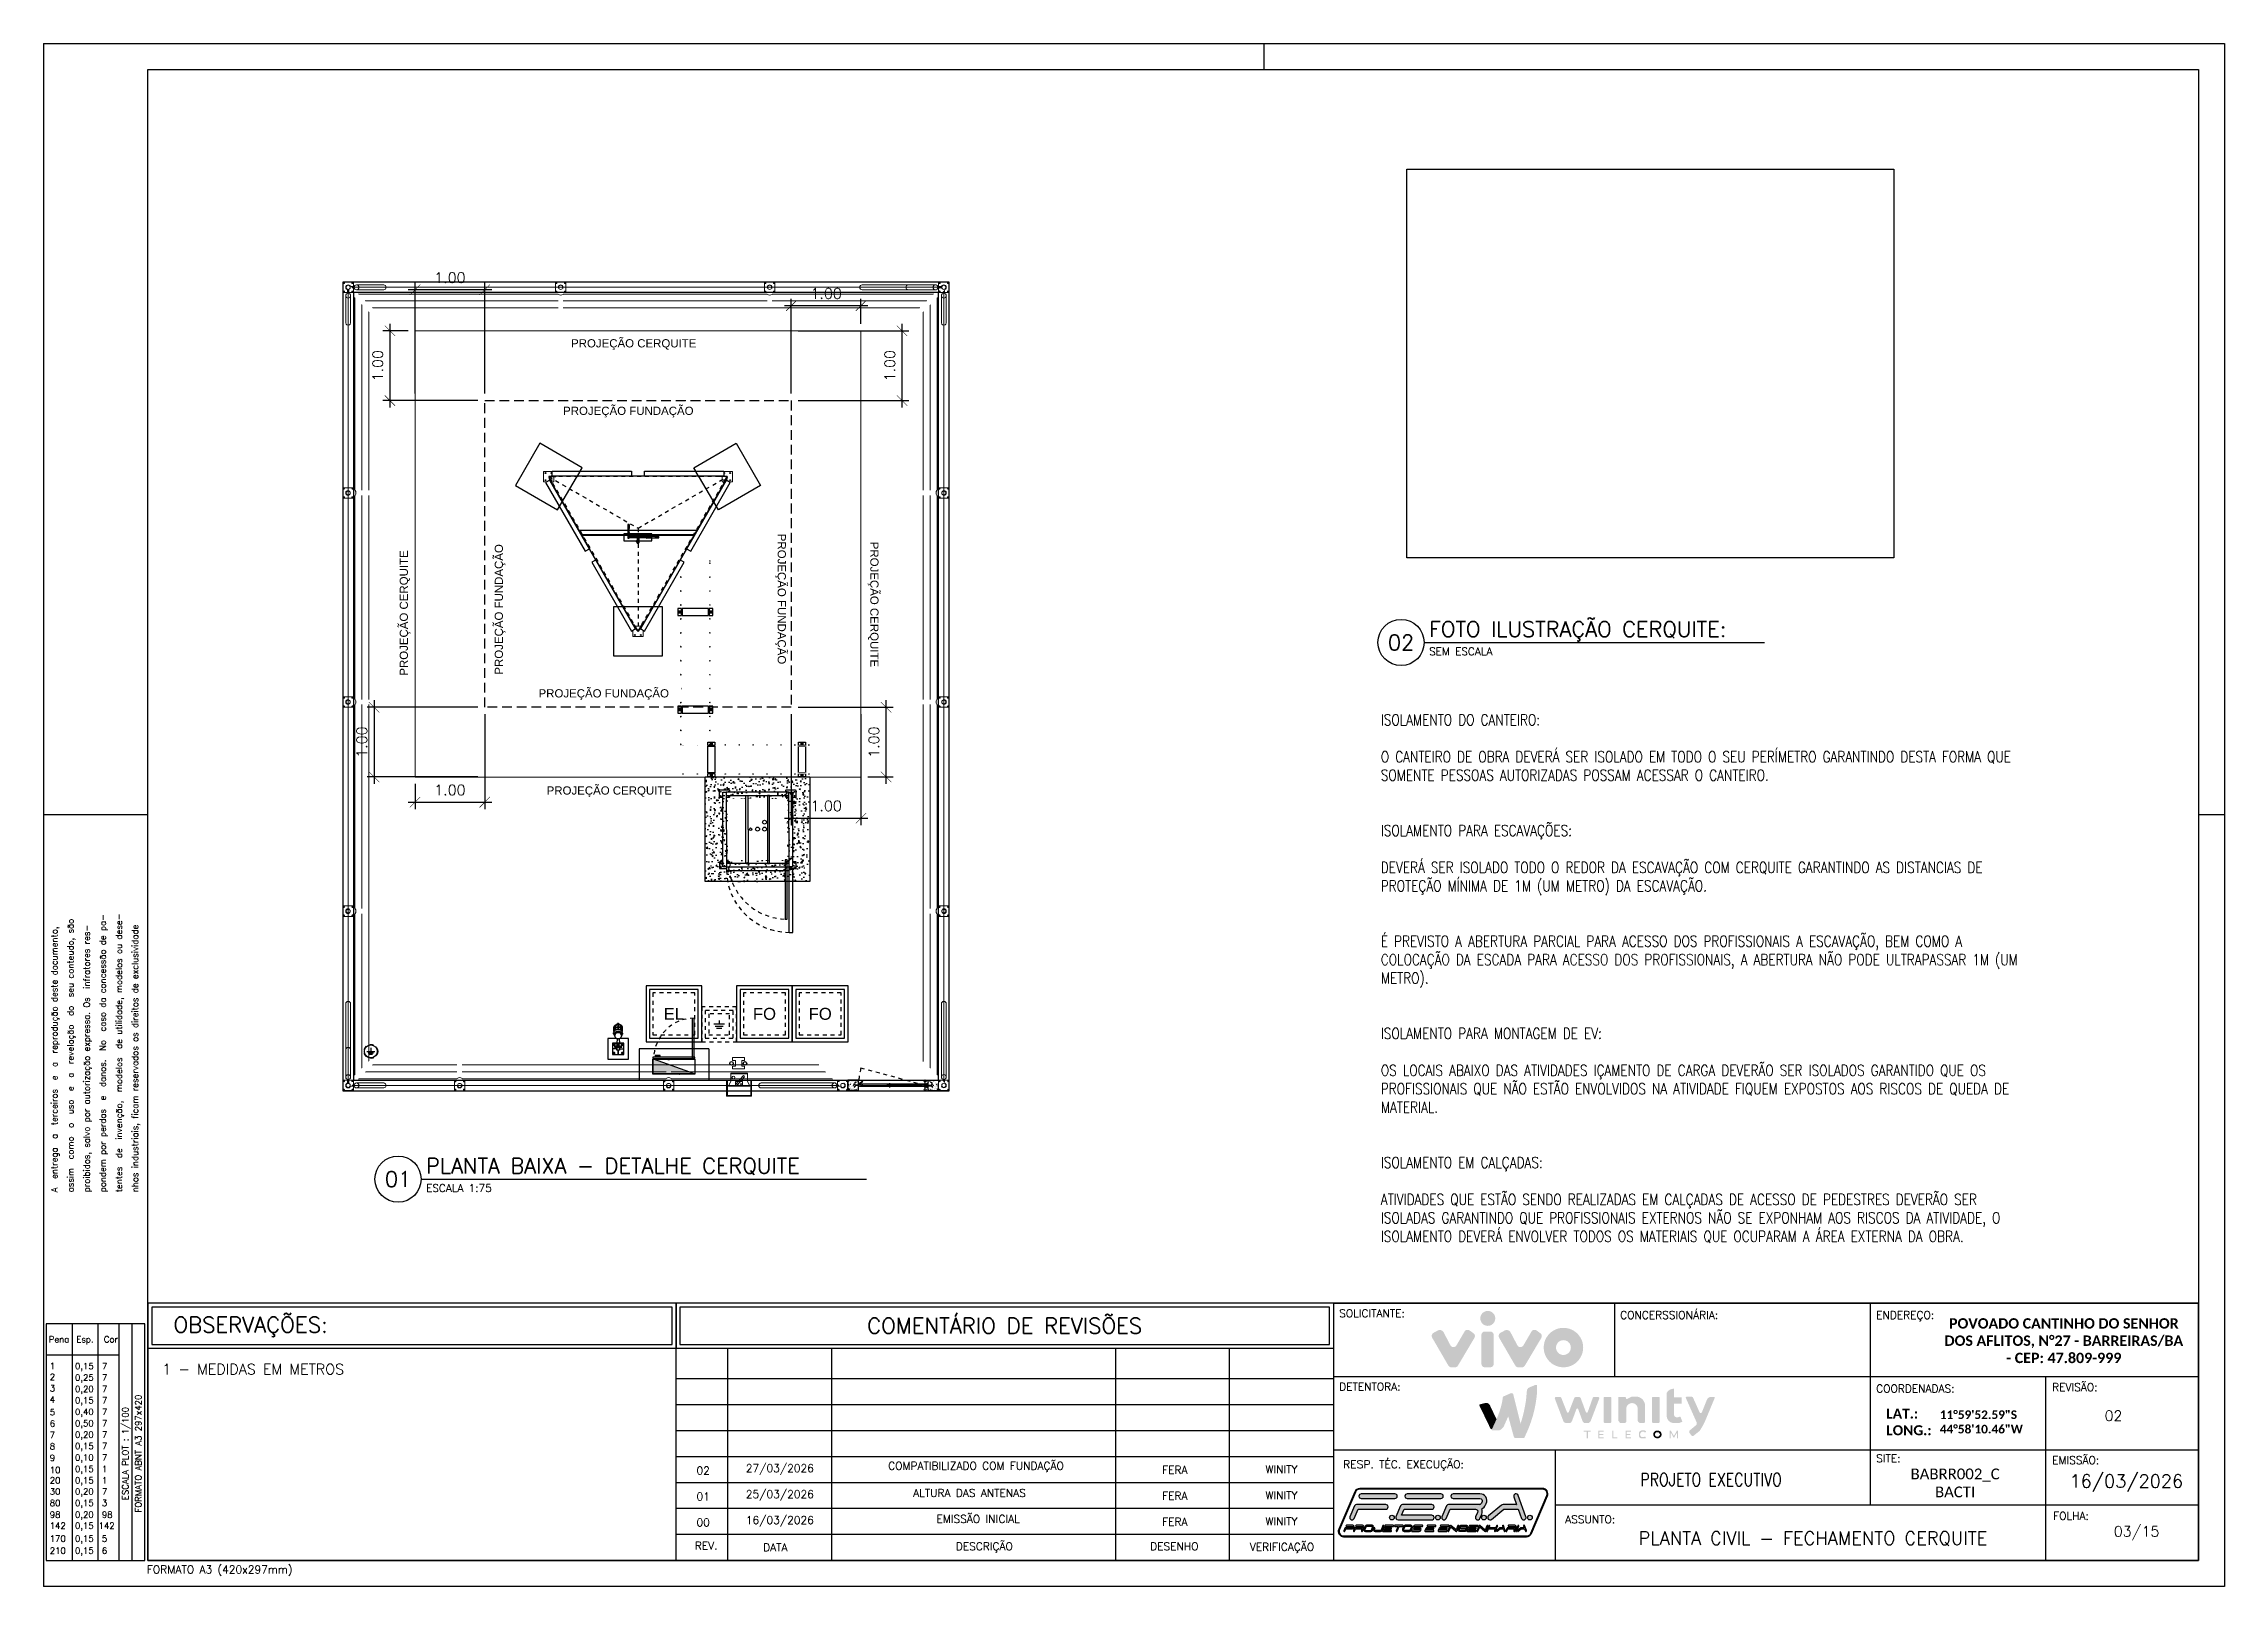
# Paper-space layout 'CIV03' of a CAD drawing. Header units: inches. Extents: x 2.8 to 44.5, y 1.4 to 30.9.
# The model-space entities are those that its viewports show. They can reach past a viewport. Long polylines and large blocks are cut down to what shows.
import ezdxf
from ezdxf.enums import TextEntityAlignment as Align

# ---------------------------------------------------------------- set-up
doc = ezdxf.new("R2010")
doc.units = ezdxf.units.IN
doc.header["$MEASUREMENT"] = 0
doc.set_wipeout_variables(frame=1)
for name, pattern in [('DASHDOT2', [0.5, 0.25, -0.125, 0, -0.125]), ('DASHED2', [0.375, 0.25, -0.125]), ('HIDDEN', [0.375, 0.25, -0.125]), ('HIDDEN2', [0.1875, 0.125, -0.0625])]:
    doc.linetypes.add(name, pattern=pattern)
doc.layers.add('-VPORT', color=211, linetype='Continuous', plot=False)
for name, color, linetype in [('0-A INSTALAR', 10, 'Continuous'), ('_A INSTALAR__', 10, 'Continuous'), ('_NEXTEL-TEXTOS', 8, 'Continuous'), ('DM-COTAS', 7, 'Continuous'), ('Indic_Exec', 10, 'Continuous'), ('indicação', 7, 'Continuous'), ('LAY_CARIMBO', 7, 'Continuous'), ('Logotipos', 7, 'Continuous'), ('PDF_0', 7, 'Continuous'), ('SISOC96_SELO$0$EXEC._A3', 5, 'Continuous')]:
    doc.layers.add(name, color=color, linetype=linetype)
doc.layers.add('35_PAD_CARIMBO', color=10, linetype='Continuous', lineweight=20)
doc.styles.add('Arial', font='arial.ttf')
doc.styles.add('Arial_TXT', font='arial.ttf')
doc.styles.add('cerca', font='romans.shx', dxfattribs={"height": 1})
doc.styles.add('CIV-COTAS-1', font='simplex.shx', dxfattribs={"width": 0.8})
doc.styles.add('R80E50', font='arial.ttf', dxfattribs={"height": 10})
doc.styles.add('ROMANS', font='romans.shx', dxfattribs={"height": 10})
doc.styles.add('Romans_TXT', font='romans.shx')
doc.styles.add('SISOC96_SELO$0$REGUA80-10', font='romans.shx', dxfattribs={"height": 2})
doc.styles.add('SISOC96_SELO$0$ROMANS', font='romans.shx')
doc.styles.add('Texto Cotas', font='romans.shx')
doc.styles.add('TXTLAYOUT', font='romans.shx', dxfattribs={"height": 1.5})
doc.linetypes.add('CERCA3', pattern='A,0.5,0.05,["X",cerca,S=0.1,R=0,X=-0.1,Y=-0.05],0.1', length=0.65)
doc.dimstyles.new('huawei_stand Cota 1-100', dxfattribs={"dimscale": 0, "dimtxt": 0.15, "dimasz": 0.15, "dimexe": 0.1, "dimexo": 0.1, "dimgap": 0.1, "dimtad": 1, "dimzin": 0, "dimdsep": 46, "dimtxsty": 'Texto Cotas', "dimblk": 'ARCHTICK', "dimcen": 0.2, "dimdle": 0.1, "dimclrd": 256, "dimclre": 256, "dimclrt": 256, "dimadec": 0, "dimazin": 0, "dimtfac": 1, "dimtix": 1, "dimtmove": 0, "dimatfit": 3, "dimfxl": 1, "dimtolj": 1, "dimtzin": 0, "dimarcsym": 1})

psp = doc.layouts.new('CIV03')

# ---------------------------------------------------------------- texts
at = {"color": 7, "insert": (5.028, 5.658), "char_height": 0.2, "width": 13.4357, "attachment_point": 1, "style": 'R80E50'}
psp.add_mtext('{\\Fromans|c0;\\C256;1 - MEDIDAS EM METROS}', dxfattribs=at)
at = {"attachment_point": 1, "style": 'Arial_TXT'}
for s, insert, char_height, width in [('{\\Fromans|c0;03/15}', (42.368, 2.556), 0.2, 5.17668), ('\\pxqc;{\\Fromans|c0;PLANTA CIVIL - FECHAMENTO CERQUITE}', (31.924, 2.452), 0.25, 9.37521)]:
    psp.add_mtext(s, dxfattribs=dict(at, insert=insert, char_height=char_height, width=width))

msp = doc.modelspace()

# ---------------------------------------------------------------- texts
at = {"layer": '_A INSTALAR__', "lineweight": 0, "insert": (306.47666, -90.97761), "char_height": 0.158737532, "width": 9.9584296, "attachment_point": 1, "style": 'CIV-COTAS-1'}
msp.add_mtext('ISOLAMENTO DO CANTEIRO:^J^JO CANTEIRO DE OBRA DEVERÁ SER ISOLADO EM TODO O SEU PERÍMETRO GARANTINDO DESTA FORMA QUE SOMENTE PESSOAS AUTORIZADAS POSSAM ACESSAR O CANTEIRO.^J^J\\~^JISOLAMENTO PARA ESCAVAÇÕES:^J^JDEVERÁ SER ISOLADO TODO O REDOR DA ESCAVAÇÃO COM CERQUITE GARANTINDO AS DISTANCIAS DE PROTEÇÃO MÍNIMA DE 1M (UM METRO) DA ESCAVAÇÃO.^J^J^JÉ PREVISTO A ABERTURA PARCIAL\\~PARA ACESSO DOS PROFISSIONAIS A ESCAVAÇÃO, BEM COMO A COLOCAÇÃO DA ESCADA PARA ACESSO DOS PROFISSIONAIS, A ABERTURA NÃO PODE ULTRAPASSAR 1M (UM METRO).^J^J^JISOLAMENTO PARA MONTAGEM DE EV:^J^JOS LOCAIS ABAIXO DAS ATIVIDADES IÇAMENTO DE CARGA DEVERÃO SER ISOLADOS GARANTIDO QUE OS PROFISSIONAIS QUE NÃO ESTÃO ENVOLVIDOS NA ATIVIDADE FIQUEM EXPOSTOS AOS RISCOS DE QUEDA DE MATERIAL.^J\\~^J^JISOLAMENTO EM CALÇADAS:^J^JATIVIDADES QUE ESTÃO SENDO REALIZADAS EM CALÇADAS DE ACESSO DE PEDESTRES DEVERÃO SER ISOLADAS GARANTINDO QUE PROFISSIONAIS EXTERNOS NÃO SE EXPONHAM AOS RISCOS DA ATIVIDADE, O ISOLAMENTO DEVERÁ ENVOLVER TODOS OS MATERIAIS QUE OCUPARAM A ÁREA EXTERNA DA OBRA.', dxfattribs=at)

# ---------------------------------------------------------------- blocks, each defined once
blk = doc.blocks.new('logo_fera_eng')
h = blk.add_hatch(color=192)
h.dxf.hatch_style = 1
h.paths.add_polyline_path([(31.68, -7.49), (37.45, 5.97, 0.538437), (35.68, 8.65), (-29.91, 8.65, 0.300021), (-31.68, 7.49), (-37.45, -5.97, 0.538437), (-35.68, -8.65), (29.91, -8.65, 0.300021)])
h.paths.add_polyline_path([(37.2, 6.08), (31.43, -7.38, -0.300021), (29.91, -8.38), (-35.68, -8.38, -0.538437), (-37.2, -6.08), (-31.43, 7.38, -0.300021), (-29.91, 8.38), (35.68, 8.38, -0.538437)], flags=16)
h.paths.add_polyline_path([(-21.32, -5.57, -0.300021), (-21.14, -5.46), (-18.69, -5.45, -0.414214), (-18.5, -5.65, -0.414214), (-18.69, -5.84), (-21.01, -5.84), (-21.23, -6.36), (-18.69, -6.36, -0.414214), (-18.5, -6.55, -0.414214), (-18.69, -6.74), (-21.52, -6.74, -0.538437), (-21.7, -6.47)], flags=0)
h.paths.add_polyline_path([(-14.45, -4.94), (-15.74, -4.94), (-16.46, -6.62, -0.414214), (-16.71, -6.73, -0.414214), (-16.81, -6.47), (-16.16, -4.94), (-17.28, -4.94, -0.414214), (-17.47, -4.75, -0.414214), (-17.28, -4.55), (-14.45, -4.55, -0.414214), (-14.25, -4.75, -0.414214)], flags=0)
h.paths.add_polyline_path([(-17.92, -4.94), (-20.75, -4.94, -0.414214), (-20.95, -4.75, -0.414214), (-20.75, -4.55), (-17.92, -4.55, -0.414214), (-17.73, -4.75, -0.414214)], flags=0)
h.paths.add_polyline_path([(-22.42, -6.36, 0.300021), (-22.24, -6.24), (-21.57, -4.67, -0.414214), (-21.32, -4.57, -0.414214), (-21.22, -4.82), (-21.89, -6.39, -0.300021), (-22.42, -6.74), (-24.41, -6.74, -0.538437), (-24.94, -5.94), (-24.79, -5.57, -0.414214), (-24.54, -5.47, -0.414214), (-24.43, -5.72), (-24.59, -6.09, 0.538437), (-24.41, -6.36)], flags=0)
h.paths.add_polyline_path([(-11.56, -4.55, -0.538437), (-11.03, -5.36), (-11.47, -6.39, -0.300021), (-12, -6.74), (-13.99, -6.74, -0.538437), (-14.52, -5.93), (-14.08, -4.9, -0.300021), (-13.55, -4.55)], flags=0)
h.paths.add_polyline_path([(-11.56, -4.94, -0.538437), (-11.38, -5.21), (-11.82, -6.24, -0.300021), (-12, -6.35), (-13.99, -6.35, -0.538437), (-14.17, -6.09), (-13.73, -5.06, -0.300021), (-13.55, -4.94)], flags=0)
h.paths.add_polyline_path([(-17.54, -1.8, -1), (-19.19, -1.8, -1)], flags=0)
h.paths.add_polyline_path([(-15.28, 2.38, -0.300021), (-14.52, 2.88), (-4.07, 2.88, -0.414214), (-3.24, 2.05, -0.414214), (-4.07, 1.23), (-13.98, 1.23), (-14.92, -0.97), (-4.07, -0.97, -0.414214), (-3.24, -1.8, -0.414214), (-4.07, -2.62), (-16.17, -2.62, -0.538437), (-16.93, -1.47)], flags=0)
h.paths.add_polyline_path([(-7.31, -4.74, -0.414214), (-7.5, -4.94), (-10.08, -4.94, 0.300021), (-10.25, -5.06), (-10.31, -5.18, 0.538437), (-10.13, -5.45), (-8.47, -5.45, -0.538437), (-7.94, -6.26), (-7.99, -6.39, -0.300021), (-8.53, -6.74), (-11.1, -6.74, -0.414214), (-11.29, -6.55, -0.414214), (-11.1, -6.35), (-8.53, -6.35, 0.300021), (-8.35, -6.24), (-8.29, -6.11, 0.538437), (-8.47, -5.84), (-10.13, -5.84, -0.538437), (-10.66, -5.03), (-10.61, -4.9, -0.300021), (-10.08, -4.55), (-7.5, -4.55, -0.414214)], flags=0)
h.paths.add_polyline_path([(-25.46, -4.56, -0.538437), (-24.92, -5.36), (-25.36, -6.39, -0.300021), (-25.9, -6.74), (-27.89, -6.74, -0.538437), (-28.42, -5.94), (-27.98, -4.91, -0.300021), (-27.45, -4.56)], flags=0)
h.paths.add_polyline_path([(-25.46, -4.94, -0.538437), (-25.28, -5.21), (-25.72, -6.24, -0.300021), (-25.9, -6.36), (-27.89, -6.36, -0.538437), (-28.06, -6.09), (-27.62, -5.06, -0.300021), (-27.45, -4.94)], flags=0)
h.paths.add_polyline_path([(-31.78, 2.38, -0.300021), (-31.02, 2.88), (-20.57, 2.88, -0.414214), (-19.74, 2.05, -0.414214), (-20.57, 1.23), (-30.48, 1.23), (-31.91, -2.12, -0.414214), (-32.99, -2.55, -0.414214), (-33.43, -1.47)], flags=0)
h.paths.add_polyline_path([(-28.45, -5.49, -0.205702), (-28.78, -5.81, -0.205702), (-28.78, -6.26), (-28.94, -6.63, -0.414214), (-29.19, -6.73, -0.414214), (-29.29, -6.47), (-29.14, -6.11, 0.538437), (-29.31, -5.84), (-31.43, -5.84), (-31.77, -6.63, -0.414214), (-32.02, -6.73, -0.414214), (-32.12, -6.47), (-31.74, -5.57, -0.300021), (-31.56, -5.46), (-28.98, -5.46, 0.300021), (-28.81, -5.34), (-28.75, -5.21, 0.538437), (-28.93, -4.94), (-31.17, -4.94, -0.414214), (-31.37, -4.75, -0.414214), (-31.17, -4.56), (-28.93, -4.56, -0.538437), (-28.4, -5.36)], flags=0)
h.paths.add_polyline_path([(-6.13, -5.57, -0.300021), (-5.96, -5.45), (-3.51, -5.45, -0.414214), (-3.32, -5.64, -0.414214), (-3.51, -5.84), (-5.83, -5.84), (-6.05, -6.35), (-3.51, -6.35, -0.414214), (-3.32, -6.55, -0.414214), (-3.51, -6.74), (-6.34, -6.74, -0.538437), (-6.52, -6.47)], flags=0)
h.paths.add_polyline_path([(-2.74, -4.94), (-5.57, -4.94, -0.414214), (-5.76, -4.74, -0.414214), (-5.57, -4.55), (-2.74, -4.55, -0.414214), (-2.55, -4.74, -0.414214)], flags=0)
h.paths.add_polyline_path([(-17.27, 5.08), (-29.37, 5.08, -0.414214), (-30.19, 5.9, -0.414214), (-29.37, 6.73), (-17.27, 6.73, -0.414214), (-16.44, 5.9, -0.414214)], flags=0)
h.paths.add_polyline_path([(-31.87, -5.36), (-31.93, -5.49, -0.300021), (-32.46, -5.84), (-34.91, -5.84), (-35.24, -6.63, -0.414214), (-35.5, -6.73, -0.414214), (-35.6, -6.48), (-35.21, -5.57, -0.300021), (-35.03, -5.46), (-32.46, -5.46, 0.300021), (-32.28, -5.34), (-32.23, -5.21, 0.538437), (-32.4, -4.94), (-34.65, -4.94, -0.414214), (-34.84, -4.75, -0.414214), (-34.65, -4.56), (-32.4, -4.56, -0.538437)], flags=0)
h.paths.add_polyline_path([(-0.77, 5.08), (-12.87, 5.08, -0.414214), (-13.69, 5.9, -0.414214), (-12.87, 6.73), (-0.77, 6.73, -0.414214), (0.06, 5.9, -0.414214)], flags=0)
h.paths.add_polyline_path([(-1.37, -5.57, -0.300021), (-1.19, -5.45), (1.25, -5.45, -0.414214), (1.44, -5.64, -0.414214), (1.25, -5.84), (-1.07, -5.84), (-1.29, -6.35), (1.25, -6.35, -0.414214), (1.44, -6.54, -0.414214), (1.25, -6.74), (-1.58, -6.74, -0.538437), (-1.76, -6.47)], flags=0)
h.paths.add_polyline_path([(-1.04, -1.8, -1), (-2.69, -1.8, -1)], flags=0)
h.paths.add_polyline_path([(2.02, -4.94), (-0.81, -4.94, -0.414214), (-1, -4.74, -0.414214), (-0.81, -4.55), (2.02, -4.55, -0.414214), (2.21, -4.74, -0.414214)], flags=0)
h.paths.add_polyline_path([(15.5, 3.28), (15.27, 2.73, -0.205702), (13.85, 1.38, -0.205702), (13.85, -0.57), (13.19, -2.12, -0.414214), (12.11, -2.55, -0.414214), (11.67, -1.47), (12.34, 0.08, 0.538437), (11.58, 1.23), (2.52, 1.23), (1.09, -2.12, -0.414214), (0.01, -2.55, -0.414214), (-0.43, -1.47), (1.22, 2.38, -0.300021), (1.98, 2.88), (12.99, 2.88, 0.300021), (13.75, 3.38), (13.99, 3.93, 0.538437), (13.23, 5.08), (3.63, 5.08, -0.414214), (2.81, 5.9, -0.414214), (3.63, 6.73), (13.23, 6.73, -0.538437)], flags=0)
h.paths.add_polyline_path([(5.32, -4.67, -0.414214), (5.57, -4.57, -0.414214), (5.67, -4.82), (4.9, -6.62, -0.509456), (4.6, -6.69), (2.74, -5.06), (2.07, -6.62, -0.414214), (1.82, -6.72, -0.414214), (1.72, -6.47), (2.49, -4.67, -0.509456), (2.79, -4.6), (4.65, -6.22)], flags=0)
h.paths.add_polyline_path([(9.04, -5.59, -0.300021), (9.22, -5.47), (11.66, -5.47, -0.414214), (11.86, -5.67, -0.414214), (11.66, -5.86), (9.34, -5.86), (9.12, -6.37), (11.66, -6.37, -0.414214), (11.86, -6.57, -0.414214), (11.66, -6.76), (8.83, -6.76, -0.538437), (8.65, -6.49)], flags=0)
h.paths.add_polyline_path([(12.43, -4.96), (9.6, -4.96, -0.414214), (9.41, -4.77, -0.414214), (9.6, -4.57), (12.43, -4.57, -0.414214), (12.63, -4.77, -0.414214)], flags=0)
h.paths.add_polyline_path([(15.73, -4.69, -0.414214), (15.98, -4.59, -0.414214), (16.09, -4.84), (15.31, -6.64, -0.509456), (15.01, -6.71), (13.15, -5.09), (12.48, -6.64, -0.414214), (12.23, -6.74, -0.414214), (12.13, -6.49), (12.9, -4.69, -0.509456), (13.2, -4.62), (15.06, -6.25)], flags=0)
h.paths.add_polyline_path([(15.46, -1.8, -1), (13.81, -1.8, -1)], flags=0)
h.paths.add_polyline_path([(16.46, -5.47), (18.87, -5.47), (19.2, -4.69, -0.414214), (19.46, -4.59, -0.414214), (19.56, -4.84), (18.79, -6.64, -1), (18.43, -6.49), (18.7, -5.86), (16.29, -5.86), (15.96, -6.64, -1), (15.6, -6.49), (16.37, -4.69, -0.414214), (16.63, -4.59, -0.414214), (16.73, -4.84)], flags=0)
h.paths.add_polyline_path([(28.15, -2.07), (26.97, 1.23), (21.8, 1.23), (17.35, -2.43, -0.414214), (16.19, -2.32, -0.414214), (16.31, -1.16), (20.98, 2.69, -0.173955), (21.51, 2.88), (26.38, 2.88), (25.4, 5.63, -0.414214), (25.9, 6.68, -0.414214), (26.96, 6.18), (29.71, -1.52, -0.414214), (29.21, -2.57, -0.414214)], flags=0)
h.paths.add_polyline_path([(21.91, -6.61), (21.64, -5.83), (20.43, -5.83), (19.39, -6.69, -0.414214), (19.11, -6.66, -0.414214), (19.14, -6.39), (20.23, -5.49, -0.173955), (20.36, -5.45), (21.5, -5.45), (21.27, -4.8, -0.414214), (21.39, -4.56, -0.414214), (21.63, -4.67), (22.28, -6.48, -0.414214), (22.16, -6.72, -0.414214)], flags=0)
h.paths.add_polyline_path([(26.23, -5.48, -0.205702), (25.9, -5.8, -0.205702), (25.9, -6.25), (25.75, -6.62, -0.414214), (25.49, -6.72, -0.414214), (25.39, -6.46), (25.55, -6.1, 0.538437), (25.37, -5.83), (23.25, -5.83), (22.92, -6.62, -0.414214), (22.66, -6.72, -0.414214), (22.56, -6.46), (22.95, -5.56, -0.300021), (23.12, -5.45), (25.7, -5.45, 0.300021), (25.88, -5.33), (25.93, -5.2, 0.538437), (25.75, -4.93), (23.51, -4.93, -0.414214), (23.32, -4.74, -0.414214), (23.51, -4.55), (25.75, -4.55, -0.538437), (26.29, -5.35)], flags=0)
h.paths.add_polyline_path([(26.38, -6.64, -1), (26.02, -6.49), (26.8, -4.69, -0.414214), (27.05, -4.59, -0.414214), (27.15, -4.84)], flags=0)
h.paths.add_polyline_path([(29.5, -6.6), (29.23, -5.83), (28.02, -5.83), (26.98, -6.69, -0.414214), (26.71, -6.66, -0.414214), (26.73, -6.39), (27.83, -5.49, -0.173955), (27.95, -5.45), (29.09, -5.45), (28.86, -4.8, -0.414214), (28.98, -4.56, -0.414214), (29.22, -4.67), (29.87, -6.47, -0.414214), (29.75, -6.72, -0.414214)], flags=0)
h.paths.add_polyline_path([(31.96, -1.8, -1), (30.31, -1.8, -1)], flags=0)
h = blk.add_hatch(color=192)
h.dxf.hatch_style = 1
h.paths.add_polyline_path([(-16.44, 5.9, 0.414214), (-17.27, 6.73), (-29.37, 6.73, 0.414214), (-30.19, 5.9, 0.414214), (-29.37, 5.08), (-17.27, 5.08, 0.414214)])
h.paths.add_polyline_path([(-20.57, 2.88), (-31.02, 2.88, 0.300021), (-31.78, 2.38), (-33.43, -1.47, 0.414214), (-32.99, -2.55, 0.414214), (-31.91, -2.12), (-30.48, 1.23), (-20.57, 1.23, 0.414214), (-19.74, 2.05, 0.414214)])
h.paths.add_polyline_path([(-19.19, -1.8, 1), (-17.54, -1.8, 1)])
h.paths.add_polyline_path([(-4.07, -0.97), (-14.92, -0.97), (-13.98, 1.23), (-4.07, 1.23, 0.414214), (-3.24, 2.05, 0.414214), (-4.07, 2.88), (-14.52, 2.88, 0.300021), (-15.28, 2.38), (-16.93, -1.47, 0.538437), (-16.17, -2.62), (-4.07, -2.62, 0.414214), (-3.24, -1.8, 0.414214)])
h.paths.add_polyline_path([(0.06, 5.9, 0.414214), (-0.77, 6.73), (-12.87, 6.73, 0.414214), (-13.69, 5.9, 0.414214), (-12.87, 5.08), (-0.77, 5.08, 0.414214)])
h.paths.add_polyline_path([(13.23, 6.73), (3.63, 6.73, 0.414214), (2.81, 5.9, 0.414214), (3.63, 5.08), (13.23, 5.08, -0.538437), (13.99, 3.93), (13.75, 3.38, -0.300021), (12.99, 2.88), (1.98, 2.88, 0.300021), (1.22, 2.38), (-0.43, -1.47, 0.414214), (0.01, -2.55, 0.414214), (1.09, -2.12), (2.52, 1.23), (11.58, 1.23, -0.538437), (12.34, 0.08), (11.67, -1.47, 0.414214), (12.11, -2.55, 0.414214), (13.19, -2.12), (13.85, -0.57, 0.205702), (13.85, 1.38, 0.205702), (15.27, 2.73), (15.5, 3.28, 0.538437)])
h.paths.add_polyline_path([(-2.69, -1.8, 1), (-1.04, -1.8, 1)])
h.paths.add_polyline_path([(13.81, -1.8, 1), (15.46, -1.8, 1)], flags=17)
h.paths.add_polyline_path([(26.96, 6.18, 0.414214), (25.9, 6.68, 0.414214), (25.4, 5.63), (26.38, 2.88), (21.51, 2.88, 0.173955), (20.98, 2.69), (16.31, -1.16, 0.414214), (16.19, -2.32, 0.414214), (17.35, -2.43), (21.8, 1.23), (26.97, 1.23), (28.15, -2.07, 0.414214), (29.21, -2.57, 0.414214), (29.71, -1.52)])
h.paths.add_polyline_path([(30.31, -1.8, 1), (31.96, -1.8, 1)])
h = blk.add_hatch(color=192)
h.dxf.hatch_style = 1
h.paths.add_polyline_path([(-31.93, -5.49), (-31.87, -5.36, 0.538437), (-32.4, -4.56), (-34.65, -4.56, 0.414214), (-34.84, -4.75, 0.414214), (-34.65, -4.94), (-32.4, -4.94, -0.538437), (-32.23, -5.21), (-32.28, -5.34, -0.300021), (-32.46, -5.46), (-35.03, -5.46, 0.300021), (-35.21, -5.57), (-35.6, -6.48, 0.414214), (-35.5, -6.73, 0.414214), (-35.24, -6.63), (-34.91, -5.84), (-32.46, -5.84, 0.300021)])
h.paths.add_polyline_path([(-28.45, -5.49), (-28.4, -5.36, 0.538437), (-28.93, -4.56), (-31.17, -4.56, 0.414214), (-31.37, -4.75, 0.414214), (-31.17, -4.94), (-28.93, -4.94, -0.538437), (-28.75, -5.21), (-28.81, -5.34, -0.300021), (-28.98, -5.46), (-31.56, -5.46, 0.300021), (-31.74, -5.57), (-32.12, -6.47, 0.414214), (-32.02, -6.73, 0.414214), (-31.77, -6.63), (-31.43, -5.84), (-29.31, -5.84, -0.538437), (-29.14, -6.11), (-29.29, -6.47, 0.414214), (-29.19, -6.73, 0.414214), (-28.94, -6.63), (-28.78, -6.26, 0.205702), (-28.78, -5.81, 0.205702)])
h.paths.add_polyline_path([(-24.92, -5.36, 0.538437), (-25.46, -4.56), (-27.45, -4.56, 0.300021), (-27.98, -4.91), (-28.42, -5.94, 0.538437), (-27.89, -6.74), (-25.9, -6.74, 0.300021), (-25.36, -6.39)])
h.paths.add_polyline_path([(-27.62, -5.06, -0.300021), (-27.45, -4.94), (-25.46, -4.94, -0.538437), (-25.28, -5.21), (-25.72, -6.24, -0.300021), (-25.9, -6.36), (-27.89, -6.36, -0.538437), (-28.06, -6.09)], flags=16)
h.paths.add_polyline_path([(-24.59, -6.09), (-24.43, -5.72, 0.414214), (-24.54, -5.47, 0.414214), (-24.79, -5.57), (-24.94, -5.94, 0.538437), (-24.41, -6.74), (-22.42, -6.74, 0.300021), (-21.89, -6.39), (-21.22, -4.82, 0.414214), (-21.32, -4.57, 0.414214), (-21.57, -4.67), (-22.24, -6.24, -0.300021), (-22.42, -6.36), (-24.41, -6.36, -0.538437)])
h.paths.add_polyline_path([(-18.69, -6.36), (-21.23, -6.36), (-21.01, -5.84), (-18.69, -5.84, 0.414214), (-18.5, -5.65, 0.414214), (-18.69, -5.45), (-21.14, -5.46, 0.300021), (-21.32, -5.57), (-21.7, -6.47, 0.538437), (-21.52, -6.74), (-18.69, -6.74, 0.414214), (-18.5, -6.55, 0.414214)])
h.paths.add_polyline_path([(-17.73, -4.75, 0.414214), (-17.92, -4.55), (-20.75, -4.55, 0.414214), (-20.95, -4.75, 0.414214), (-20.75, -4.94), (-17.92, -4.94, 0.414214)])
h.paths.add_polyline_path([(-14.25, -4.75, 0.414214), (-14.45, -4.55), (-17.28, -4.55, 0.414214), (-17.47, -4.75, 0.414214), (-17.28, -4.94), (-16.16, -4.94), (-16.81, -6.47, 0.414214), (-16.71, -6.73, 0.414214), (-16.46, -6.62), (-15.74, -4.94), (-14.45, -4.94, 0.414214)])
h.paths.add_polyline_path([(-11.56, -4.55), (-13.55, -4.55, 0.300021), (-14.08, -4.9), (-14.52, -5.93, 0.538437), (-13.99, -6.74), (-12, -6.74, 0.300021), (-11.47, -6.39), (-11.03, -5.36, 0.538437)])
h.paths.add_polyline_path([(-11.56, -4.94, -0.538437), (-11.38, -5.21), (-11.82, -6.24, -0.300021), (-12, -6.35), (-13.99, -6.35, -0.538437), (-14.17, -6.09), (-13.73, -5.06, -0.300021), (-13.55, -4.94)], flags=16)
h.paths.add_polyline_path([(-7.31, -4.74, 0.414214), (-7.5, -4.55), (-10.08, -4.55, 0.300021), (-10.61, -4.9), (-10.66, -5.03, 0.538437), (-10.13, -5.84), (-8.47, -5.84, -0.538437), (-8.29, -6.11), (-8.35, -6.24, -0.300021), (-8.53, -6.35), (-11.1, -6.35, 0.414214), (-11.29, -6.55, 0.414214), (-11.1, -6.74), (-8.53, -6.74, 0.300021), (-7.99, -6.39), (-7.94, -6.26, 0.538437), (-8.47, -5.45), (-10.13, -5.45, -0.538437), (-10.31, -5.18), (-10.25, -5.06, -0.300021), (-10.08, -4.94), (-7.5, -4.94, 0.414214)])
h.paths.add_polyline_path([(-2.74, -4.55), (-5.57, -4.55, 0.414214), (-5.76, -4.74, 0.414214), (-5.57, -4.94), (-2.74, -4.94, 0.414214), (-2.55, -4.74, 0.414214)])
h.paths.add_polyline_path([(-3.51, -5.45), (-5.96, -5.45, 0.300021), (-6.13, -5.57), (-6.52, -6.47, 0.538437), (-6.34, -6.74), (-3.51, -6.74, 0.414214), (-3.32, -6.55, 0.414214), (-3.51, -6.35), (-6.05, -6.35), (-5.83, -5.84), (-3.51, -5.84, 0.414214), (-3.32, -5.64, 0.414214)])
h.paths.add_polyline_path([(1.25, -5.45), (-1.19, -5.45, 0.300021), (-1.37, -5.57), (-1.76, -6.47, 0.538437), (-1.58, -6.74), (1.25, -6.74, 0.414214), (1.44, -6.54, 0.414214), (1.25, -6.35), (-1.29, -6.35), (-1.07, -5.84), (1.25, -5.84, 0.414214), (1.44, -5.64, 0.414214)])
h.paths.add_polyline_path([(2.21, -4.74, 0.414214), (2.02, -4.55), (-0.81, -4.55, 0.414214), (-1, -4.74, 0.414214), (-0.81, -4.94), (2.02, -4.94, 0.414214)])
h.paths.add_polyline_path([(2.74, -5.06), (4.6, -6.69, 0.509456), (4.9, -6.62), (5.67, -4.82, 0.414214), (5.57, -4.57, 0.414214), (5.32, -4.67), (4.65, -6.22), (2.79, -4.6, 0.509456), (2.49, -4.67), (1.72, -6.47, 0.414214), (1.82, -6.72, 0.414214), (2.07, -6.62)])
h.paths.add_polyline_path([(6.22, -5.05, -0.300021), (6.39, -4.94), (8.38, -4.94, -0.516336), (8.57, -5.19, 0.391655), (8.68, -5.43, 0.397626), (8.92, -5.34, 0.527878), (8.38, -4.55), (6.39, -4.55, 0.300021), (5.86, -4.9), (5.42, -5.93, 0.538437), (5.95, -6.74), (7.94, -6.74, 0.300021), (8.48, -6.39), (8.52, -6.28, 0.538437), (7.99, -5.47), (6.58, -5.47, 0.414214), (6.39, -5.67, 0.414214), (6.58, -5.86), (7.99, -5.86, -0.538437), (8.17, -6.13), (8.12, -6.23, -0.300021), (7.94, -6.35), (5.95, -6.35, -0.538437), (5.78, -6.08)])
h.paths.add_polyline_path([(11.66, -5.47), (9.22, -5.47, 0.300021), (9.04, -5.59), (8.65, -6.49, 0.538437), (8.83, -6.76), (11.66, -6.76, 0.414214), (11.86, -6.57, 0.414214), (11.66, -6.37), (9.12, -6.37), (9.34, -5.86), (11.66, -5.86, 0.414214), (11.86, -5.67, 0.414214)])
h.paths.add_polyline_path([(12.43, -4.57), (9.6, -4.57, 0.414214), (9.41, -4.77, 0.414214), (9.6, -4.96), (12.43, -4.96, 0.414214), (12.63, -4.77, 0.414214)])
h.paths.add_polyline_path([(13.2, -4.62, 0.509456), (12.9, -4.69), (12.13, -6.49, 0.414214), (12.23, -6.74, 0.414214), (12.48, -6.64), (13.15, -5.09), (15.01, -6.71, 0.509456), (15.31, -6.64), (16.09, -4.84, 0.414214), (15.98, -4.59, 0.414214), (15.73, -4.69), (15.06, -6.25)])
h.paths.add_polyline_path([(19.56, -4.84, 0.414214), (19.46, -4.59, 0.414214), (19.2, -4.69), (18.87, -5.47), (16.46, -5.47), (16.73, -4.84, 0.414214), (16.63, -4.59, 0.414214), (16.37, -4.69), (15.6, -6.49, 1), (15.96, -6.64), (16.29, -5.86), (18.7, -5.86), (18.43, -6.49, 1), (18.79, -6.64)])
h.paths.add_polyline_path([(21.63, -4.67, 0.414214), (21.39, -4.56, 0.414214), (21.27, -4.8), (21.5, -5.45), (20.36, -5.45, 0.173955), (20.23, -5.49), (19.14, -6.39, 0.414214), (19.11, -6.66, 0.414214), (19.39, -6.69), (20.43, -5.83), (21.64, -5.83), (21.91, -6.61, 0.414214), (22.16, -6.72, 0.414214), (22.28, -6.48)])
h.paths.add_polyline_path([(26.23, -5.48), (26.29, -5.35, 0.538437), (25.75, -4.55), (23.51, -4.55, 0.414214), (23.32, -4.74, 0.414214), (23.51, -4.93), (25.75, -4.93, -0.538437), (25.93, -5.2), (25.88, -5.33, -0.300021), (25.7, -5.45), (23.12, -5.45, 0.300021), (22.95, -5.56), (22.56, -6.46, 0.414214), (22.66, -6.72, 0.414214), (22.92, -6.62), (23.25, -5.83), (25.37, -5.83, -0.538437), (25.55, -6.1), (25.39, -6.46, 0.414214), (25.49, -6.72, 0.414214), (25.75, -6.62), (25.9, -6.25, 0.205702), (25.9, -5.8, 0.205702)])
h.paths.add_polyline_path([(27.15, -4.84, 0.414214), (27.05, -4.59, 0.414214), (26.8, -4.69), (26.02, -6.49, 1), (26.38, -6.64)])
h.paths.add_polyline_path([(29.22, -4.67, 0.414214), (28.98, -4.56, 0.414214), (28.86, -4.8), (29.09, -5.45), (27.95, -5.45, 0.173955), (27.83, -5.49), (26.73, -6.39, 0.414214), (26.71, -6.66, 0.414214), (26.98, -6.69), (28.02, -5.83), (29.23, -5.83), (29.5, -6.6, 0.414214), (29.75, -6.72, 0.414214), (29.87, -6.47)])
at = {"color": 192}
for points in [[(31.68, -7.49), (37.45, 5.97, 0.538437), (35.68, 8.65), (-29.91, 8.65, 0.300021), (-31.68, 7.49), (-37.45, -5.97, 0.538437), (-35.68, -8.65), (29.91, -8.65, 0.300021)], [(31.43, -7.38), (37.2, 6.08, 0.538437), (35.68, 8.38), (-29.91, 8.38, 0.300021), (-31.43, 7.38), (-37.2, -6.08, 0.538437), (-35.68, -8.38), (29.91, -8.38, 0.300021)], [(-29.37, 5.08), (-17.27, 5.08, 0.414214), (-16.44, 5.9), (-16.44, 5.9, 0.414214), (-17.27, 6.73), (-29.37, 6.73, 0.414214), (-30.19, 5.9), (-30.19, 5.9, 0.414214)], [(-12.87, 5.08), (-0.77, 5.08, 0.414214), (0.06, 5.9), (0.06, 5.9, 0.414214), (-0.77, 6.73), (-12.87, 6.73, 0.414214), (-13.69, 5.9), (-13.69, 5.9, 0.414214)], [(26.97, 1.23), (28.15, -2.07, 0.414214), (29.21, -2.57), (29.21, -2.57, 0.414214), (29.71, -1.52), (26.96, 6.18, 0.414214), (25.9, 6.68), (25.9, 6.68, 0.414214), (25.4, 5.63), (26.38, 2.88), (21.51, 2.88, 0.173955), (20.98, 2.69), (16.31, -1.16, 0.414214), (16.19, -2.32), (16.19, -2.32, 0.414214), (17.35, -2.43), (21.8, 1.23)], [(-31.93, -5.49), (-31.87, -5.36, 0.538437), (-32.4, -4.56), (-34.65, -4.56, 0.414214), (-34.84, -4.75), (-34.84, -4.75, 0.414214), (-34.65, -4.94), (-32.4, -4.94, -0.538437), (-32.23, -5.21), (-32.28, -5.34, -0.300021), (-32.46, -5.46), (-35.03, -5.46, 0.300021), (-35.21, -5.57), (-35.6, -6.48, 0.414214), (-35.5, -6.73), (-35.5, -6.73, 0.414214), (-35.24, -6.63), (-34.91, -5.84), (-32.46, -5.84, 0.300021)], [(-24.92, -5.36, 0.538437), (-25.46, -4.56), (-27.45, -4.56, 0.300021), (-27.98, -4.91), (-28.42, -5.94, 0.538437), (-27.89, -6.74), (-25.9, -6.74, 0.300021), (-25.36, -6.39)], [(-25.28, -5.21, 0.538437), (-25.46, -4.94), (-27.45, -4.94, 0.300021), (-27.62, -5.06), (-28.06, -6.09, 0.538437), (-27.89, -6.36), (-25.9, -6.36, 0.300021), (-25.72, -6.24)], [(-20.75, -4.94), (-17.92, -4.94, 0.414214), (-17.73, -4.75), (-17.73, -4.75, 0.414214), (-17.92, -4.55), (-20.75, -4.55, 0.414214), (-20.95, -4.75), (-20.95, -4.75, 0.414214)], [(-11.03, -5.36, 0.538437), (-11.56, -4.55), (-13.55, -4.55, 0.300021), (-14.08, -4.9), (-14.52, -5.93, 0.538437), (-13.99, -6.74), (-12, -6.74, 0.300021), (-11.47, -6.39)], [(-11.38, -5.21, 0.538437), (-11.56, -4.94), (-13.55, -4.94, 0.300021), (-13.73, -5.06), (-14.17, -6.09, 0.538437), (-13.99, -6.35), (-12, -6.35, 0.300021), (-11.82, -6.24)], [(-7.5, -4.94, 0.414214), (-7.31, -4.74), (-7.31, -4.74, 0.414214), (-7.5, -4.55), (-10.08, -4.55, 0.300021), (-10.61, -4.9), (-10.66, -5.03, 0.538437), (-10.13, -5.84), (-8.47, -5.84, -0.538437), (-8.29, -6.11), (-8.35, -6.24, -0.300021), (-8.53, -6.35), (-11.1, -6.35, 0.414214), (-11.29, -6.55), (-11.29, -6.55, 0.414214), (-11.1, -6.74), (-8.53, -6.74, 0.300021), (-7.99, -6.39), (-7.94, -6.26, 0.538437), (-8.47, -5.45), (-10.13, -5.45, -0.538437), (-10.31, -5.18), (-10.25, -5.06, -0.300021), (-10.08, -4.94)], [(-5.57, -4.94), (-2.74, -4.94, 0.414214), (-2.55, -4.74), (-2.55, -4.74, 0.414214), (-2.74, -4.55), (-5.57, -4.55, 0.414214), (-5.76, -4.74), (-5.76, -4.74, 0.414214)], [(-0.81, -4.94), (2.02, -4.94, 0.414214), (2.21, -4.74), (2.21, -4.74, 0.414214), (2.02, -4.55), (-0.81, -4.55, 0.414214), (-1, -4.74), (-1, -4.74, 0.414214)], [(5.57, -4.57), (5.57, -4.57, 0.414214), (5.32, -4.67), (4.65, -6.22), (2.79, -4.6, 0.509456), (2.49, -4.67), (1.72, -6.47, 0.414214), (1.82, -6.72), (1.82, -6.72, 0.414214), (2.07, -6.62), (2.74, -5.06), (4.6, -6.69, 0.509456), (4.9, -6.62), (5.67, -4.82, 0.414214)], [(6.58, -5.47), (7.99, -5.47, -0.538437), (8.52, -6.28), (8.48, -6.39), (8.48, -6.39, -0.300021), (7.94, -6.74), (5.95, -6.74, -0.538437), (5.42, -5.93), (5.86, -4.9, -0.300021), (6.39, -4.55), (8.38, -4.55, -0.538437), (8.92, -5.36), (8.93, -5.33, -0.414214), (8.68, -5.43), (8.68, -5.43, -0.414214), (8.57, -5.18), (8.56, -5.2, 0.538437), (8.38, -4.94), (6.39, -4.94, 0.300021), (6.22, -5.05), (5.78, -6.08, 0.538437), (5.95, -6.35), (7.94, -6.35, 0.300021), (8.12, -6.23), (8.17, -6.13, 0.538437), (7.99, -5.86), (6.58, -5.86, -0.414214), (6.39, -5.67), (6.39, -5.67, -0.414214)], [(9.6, -4.96), (12.43, -4.96, 0.414214), (12.63, -4.77), (12.63, -4.77, 0.414214), (12.43, -4.57), (9.6, -4.57, 0.414214), (9.41, -4.77), (9.41, -4.77, 0.414214)], [(15.98, -4.59), (15.98, -4.59, 0.414214), (15.73, -4.69), (15.06, -6.25), (13.2, -4.62, 0.509456), (12.9, -4.69), (12.13, -6.49, 0.414214), (12.23, -6.74), (12.23, -6.74, 0.414214), (12.48, -6.64), (13.15, -5.09), (15.01, -6.71, 0.509456), (15.31, -6.64), (16.09, -4.84, 0.414214)], [(21.64, -5.83), (21.91, -6.61, 0.414214), (22.16, -6.72), (22.16, -6.72, 0.414214), (22.28, -6.48), (21.63, -4.67, 0.414214), (21.39, -4.56), (21.39, -4.56, 0.414214), (21.27, -4.8), (21.5, -5.45), (20.36, -5.45, 0.173955), (20.23, -5.49), (19.14, -6.39, 0.414214), (19.11, -6.66), (19.11, -6.66, 0.414214), (19.39, -6.69), (20.43, -5.83)], [(26.02, -6.49, 1), (26.38, -6.64), (27.15, -4.84, 0.414214), (27.05, -4.59), (27.05, -4.59, 0.414214), (26.8, -4.69)], [(29.23, -5.83), (29.5, -6.6, 0.414214), (29.75, -6.72), (29.75, -6.72, 0.414214), (29.87, -6.47), (29.22, -4.67, 0.414214), (28.98, -4.56), (28.98, -4.56, 0.414214), (28.86, -4.8), (29.09, -5.45), (27.95, -5.45, 0.173955), (27.83, -5.49), (26.73, -6.39, 0.414214), (26.71, -6.66), (26.71, -6.66, 0.414214), (26.98, -6.69), (28.02, -5.83)]]:
    blk.add_lwpolyline(points, format="xyb", close=True, dxfattribs=at)
for points in [[(-31.02, 2.88, 0.300021), (-31.78, 2.38), (-33.43, -1.47, 0.414214), (-32.99, -2.55), (-32.99, -2.55, 0.414214), (-31.91, -2.12), (-30.48, 1.23), (-20.57, 1.23, 0.414214), (-19.74, 2.05), (-19.74, 2.05, 0.414214), (-20.57, 2.88), (-31.02, 2.88, 0.414214)], [(-14.52, 2.88, 0.300021), (-15.28, 2.38), (-16.93, -1.47, 0.538437), (-16.17, -2.62), (-4.07, -2.62, 0.414214), (-3.24, -1.8), (-3.24, -1.8, 0.414214), (-4.07, -0.97), (-14.92, -0.97), (-13.98, 1.23), (-4.07, 1.23, 0.414214), (-3.24, 2.05), (-3.24, 2.05, 0.414214), (-4.07, 2.88), (-14.52, 2.88)], [(15.27, 2.73), (15.5, 3.28, 0.538437), (13.23, 6.73), (3.63, 6.73, 0.414214), (2.81, 5.9), (2.81, 5.9, 0.414214), (3.63, 5.08), (13.23, 5.08, -0.538437), (13.99, 3.93), (13.75, 3.38, -0.300021), (12.99, 2.88), (1.98, 2.88, 0.300021), (1.22, 2.38), (-0.43, -1.47, 0.414214), (0.01, -2.55), (0.01, -2.55, 0.414214), (1.09, -2.12), (2.52, 1.23)], [(2.52, 1.23), (11.58, 1.23, -0.538437), (12.34, 0.08), (11.67, -1.47, 0.414214), (12.11, -2.55), (12.11, -2.55, 0.414214), (13.19, -2.12), (13.85, -0.57, 0.205702), (13.85, 1.38)], [(-28.78, -5.81, 0.205702), (-28.45, -5.49), (-28.4, -5.36, 0.538437), (-28.93, -4.56), (-31.17, -4.56, 0.414214), (-31.37, -4.75), (-31.37, -4.75, 0.414214), (-31.17, -4.94), (-28.93, -4.94, -0.538437), (-28.75, -5.21), (-28.81, -5.34, -0.300021), (-28.98, -5.46), (-31.56, -5.46, 0.300021), (-31.74, -5.57), (-32.12, -6.47, 0.414214), (-32.02, -6.73), (-32.02, -6.73, 0.414214), (-31.77, -6.63), (-31.43, -5.84), (-29.31, -5.84, -0.538437), (-29.14, -6.11), (-29.29, -6.47, 0.414214), (-29.19, -6.73), (-29.19, -6.73, 0.414214), (-28.94, -6.63), (-28.78, -6.26, 0.205702), (-28.78, -5.81)], [(-22.24, -6.24, -0.300021), (-22.42, -6.36), (-24.41, -6.36, -0.538437), (-24.59, -6.09), (-24.43, -5.72, 0.414214), (-24.54, -5.47), (-24.54, -5.47, 0.414214), (-24.79, -5.57), (-24.94, -5.94, 0.538437), (-24.41, -6.74), (-22.42, -6.74, 0.300021), (-21.89, -6.39), (-21.22, -4.82, 0.414214), (-21.32, -4.57), (-21.32, -4.57, 0.414214), (-21.57, -4.67), (-22.24, -6.24)], [(-21.14, -5.46, 0.300021), (-21.32, -5.57), (-21.7, -6.47, 0.538437), (-21.52, -6.74), (-18.69, -6.74, 0.414214), (-18.5, -6.55), (-18.5, -6.55, 0.414214), (-18.69, -6.36), (-21.23, -6.36), (-21.01, -5.84), (-18.69, -5.84, 0.414214), (-18.5, -5.65), (-18.5, -5.65, 0.414214), (-18.69, -5.45), (-21.14, -5.46)], [(-15.74, -4.94), (-14.45, -4.94, 0.414214), (-14.25, -4.75), (-14.25, -4.75, 0.414214), (-14.45, -4.55), (-17.28, -4.55, 0.414214), (-17.47, -4.75), (-17.47, -4.75, 0.414214), (-17.28, -4.94), (-16.16, -4.94), (-16.81, -6.47, 0.414214), (-16.71, -6.73), (-16.71, -6.73, 0.414214), (-16.46, -6.62), (-15.74, -4.94)], [(-5.96, -5.45, 0.300021), (-6.13, -5.57), (-6.52, -6.47, 0.538437), (-6.34, -6.74), (-3.51, -6.74, 0.414214), (-3.32, -6.55), (-3.32, -6.55, 0.414214), (-3.51, -6.35), (-6.05, -6.35), (-5.83, -5.84), (-3.51, -5.84, 0.414214), (-3.32, -5.64), (-3.32, -5.64, 0.414214), (-3.51, -5.45), (-5.96, -5.45)], [(-1.19, -5.45, 0.300021), (-1.37, -5.57), (-1.76, -6.47, 0.538437), (-1.58, -6.74), (1.25, -6.74, 0.414214), (1.44, -6.54), (1.44, -6.54, 0.414214), (1.25, -6.35), (-1.29, -6.35), (-1.07, -5.84), (1.25, -5.84, 0.414214), (1.44, -5.64), (1.44, -5.64, 0.414214), (1.25, -5.45), (-1.19, -5.45)], [(9.22, -5.47, 0.300021), (9.04, -5.59), (8.65, -6.49, 0.538437), (8.83, -6.76), (11.66, -6.76, 0.414214), (11.86, -6.57), (11.86, -6.57, 0.414214), (11.66, -6.37), (9.12, -6.37), (9.34, -5.86), (11.66, -5.86, 0.414214), (11.86, -5.67), (11.86, -5.67, 0.414214), (11.66, -5.47), (9.22, -5.47)], [(18.87, -5.47), (16.46, -5.47), (16.73, -4.84, 0.414214), (16.63, -4.59), (16.63, -4.59, 0.414214), (16.37, -4.69), (15.6, -6.49, 1), (15.96, -6.64), (16.29, -5.86), (18.7, -5.86), (18.43, -6.49, 1), (18.79, -6.64), (19.56, -4.84, 0.414214), (19.46, -4.59), (19.46, -4.59, 0.414214), (19.2, -4.69), (18.87, -5.47)], [(25.9, -5.8, 0.205702), (26.23, -5.48), (26.29, -5.35, 0.538437), (25.75, -4.55), (23.51, -4.55, 0.414214), (23.32, -4.74), (23.32, -4.74, 0.414214), (23.51, -4.93), (25.75, -4.93, -0.538437), (25.93, -5.2), (25.88, -5.33, -0.300021), (25.7, -5.45), (23.12, -5.45, 0.300021), (22.95, -5.56), (22.56, -6.46, 0.414214), (22.66, -6.72), (22.66, -6.72, 0.414214), (22.92, -6.62), (23.25, -5.83), (25.37, -5.83, -0.538437), (25.55, -6.1), (25.39, -6.46, 0.414214), (25.49, -6.72), (25.49, -6.72, 0.414214), (25.75, -6.62), (25.9, -6.25, 0.205702), (25.9, -5.8)]]:
    blk.add_lwpolyline(points, format="xyb", dxfattribs=at)
for centre in [(-18.37, -1.8), (-1.87, -1.8), (14.63, -1.8), (31.13, -1.8)]:
    blk.add_circle(centre, 0.825, dxfattribs=at)
for centre, radius, start, end in [((12.99, 3.7), 0.825, 270, 336.80141), ((12.99, 3.7), 2.47, 290.30662, 336.80141), ((26.18, 5.9), 3.02, 270, 273.8272), ((-32.46, -5.26), 0.193, 270.01008, 336.81149)]:
    blk.add_arc(centre, radius, start, end, dxfattribs=at)
blk = doc.blocks.new('FOLHA_A3')
at = {"lineweight": 5}
h = blk.add_hatch(color=256, dxfattribs=at)
h.dxf.hatch_style = 1
h.set_gradient(color1=(0, 255, 255), color2=(175, 217, 170), rotation=196, name='INVCURVED')
h.paths.add_polyline_path([(284.51, 31.56), (283.35, 28.85, -0.505209), (283.11, 28.86, 0.083037), (283.32, 28.58), (283.37, 28.54), (285.11, 28.54, 0.097999), (287.61, 37.34), (287.61, 38.77), (287.26, 38.77), (286.06, 38.27, 0.270521), (285.65, 37.68), (285.49, 35.9, -0.040024)])
h = blk.add_hatch(color=256, dxfattribs=at)
h.dxf.hatch_style = 1
h.paths.add_polyline_path([(301.91, 36.28, 0.414214), (301.72, 36.47), (300.64, 36.47, 0.414214), (300.45, 36.28), (300.45, 31.66, 0.414214), (300.64, 31.47), (301.72, 31.47, 0.414214), (301.91, 31.66)])
h.paths.add_polyline_path([(304.72, 36.26, 0.431251), (304.53, 36.47), (303.27, 36.47), (303.27, 31.87), (303.62, 31.44), (304.6, 31.44), (304.8, 31.65), (304.8, 34.38, -0.836372), (306.99, 34.37), (306.99, 31.96, 0.321791), (307.41, 31.46), (308.23, 31.46, 0.271737), (308.42, 31.77), (308.42, 34.81, 0.379903), (306.78, 36.53), (305.87, 36.53), (305.04, 36.11, -0.739454)])
h.paths.add_polyline_path([(311.22, 36.28, 0.414214), (311.03, 36.47), (309.95, 36.47, 0.414214), (309.76, 36.28), (309.76, 31.66, 0.414214), (309.95, 31.47), (311.03, 31.47, 0.414214), (311.22, 31.66)])
h.paths.add_polyline_path([(313.98, 36.36), (313.98, 38.05, 0.294071), (312.57, 37.23), (312.57, 32.7, 0.354096), (313.83, 31.44), (314.97, 31.44), (315.61, 31.7), (315.23, 32.64), (315.01, 32.64, -0.152661), (314.43, 32.56, -0.333553), (313.99, 32.99), (313.99, 35.2), (315.45, 35.2), (315.45, 36.36)])
h.paths.add_polyline_path([(317.7, 36.22, 0.264998), (317.42, 36.51), (316.39, 36.5, 0.595755), (316.27, 36.26), (318.36, 31.53, -0.316673), (318.19, 31), (317.05, 30.04, 0.359725), (316.96, 29.55), (317.39, 28.99, 0.384904), (317.82, 29.05), (318.95, 29.96, 0.044729), (320.19, 32.33), (321.83, 36.29, 0.506653), (321.67, 36.48), (321.17, 36.48, 0.336566), (320.32, 35.91), (319.33, 33.46, -0.536067), (318.95, 33.43)])
h.paths.add_polyline_path([(313.45, 29.47), (313.88, 28.68), (313.9, 28.64), (314.02, 28.64), (314.04, 28.68), (314.47, 29.47), (314.55, 29.47), (314.55, 28.52), (314.77, 28.52), (314.77, 29.98), (314.55, 29.98), (314.06, 29.11, -0.627994), (313.88, 29.08), (313.38, 29.98), (313.15, 29.98), (313.15, 28.52), (313.37, 28.52), (313.37, 29.47)])
h.paths.add_polyline_path([(307.79, 29.77), (308.26, 29.77, 1.311389), (308.56, 29.87, 0.229502), (308.31, 30.01), (307.71, 30.01, 0.266306), (307.23, 29.58), (307.22, 28.94, 0.235662), (307.6, 28.51), (308.5, 28.51), (308.52, 28.54, 0.952928), (308.22, 28.74), (307.75, 28.74, -0.604768)])
h.paths.add_polyline_path([(305.7, 29.78), (305.7, 29.98), (304.84, 29.98), (304.65, 29.98), (304.65, 28.52), (304.84, 28.52), (305.7, 28.52), (305.7, 28.72), (304.84, 28.72), (304.84, 29.16), (305.6, 29.16), (305.6, 29.36), (304.84, 29.36), (304.84, 29.78)])
h.paths.add_polyline_path([(302.33, 29.99), (302.12, 29.99), (302.12, 28.52), (302.33, 28.52), (303.06, 28.52), (303.06, 28.72), (302.33, 28.72)])
h.paths.add_polyline_path([(299.6, 29.98), (299.4, 29.98), (299.4, 28.52), (299.6, 28.52), (300.46, 28.52), (300.46, 28.72), (299.6, 28.72), (299.6, 29.16), (300.36, 29.16), (300.36, 29.36), (299.6, 29.36), (299.6, 29.78), (300.46, 29.78), (300.46, 29.98)])
h.paths.add_polyline_path([(296.6, 29.98), (296.6, 29.77), (297.18, 29.77), (297.18, 28.51), (297.39, 28.51), (297.39, 29.77), (297.94, 29.77), (297.94, 29.98)])
h = blk.add_hatch(color=256, dxfattribs=at)
h.dxf.hatch_style = 1
h.set_gradient(color1=(0, 255, 255), color2=(19, 103, 52), rotation=196, name='INVCURVED')
h.paths.add_polyline_path([(278.48, 34.96, 0.320696), (277.57, 35.29), (276.56, 35.02, 0.402538), (276.5, 34.8), (278.62, 30.41, 0.570539), (278.96, 30.34), (279.8, 32.18)])
h = blk.add_hatch(color=256, dxfattribs=at)
h.dxf.hatch_style = 1
h.set_gradient(color1=(0, 255, 255), color2=(175, 217, 170), rotation=196, name='INVCURVED')
h.paths.add_polyline_path([(282.67, 34.62), (283.07, 36.8, 0.548655), (282.51, 37.17), (281.04, 36.52), (280.87, 35.46, -0.052114), (279.8, 32.18), (278.96, 30.34, -0.461075), (278.66, 30.35, 0.316077), (279.1, 30.05), (280.39, 30.05, 0.201895), (281.32, 31.06), (282.08, 32.78)])
h = blk.add_hatch(color=256, dxfattribs=at)
h.dxf.hatch_style = 1
h.set_gradient(color1=(0, 255, 255), color2=(19, 103, 52), rotation=177, name='INVCYLINDER')
h.paths.add_polyline_path([(283.07, 36.8), (282.67, 34.62), (282.08, 32.78), (282.06, 32.74), (283.1, 28.89, 0.007844), (283.11, 28.86, 0.505209), (283.35, 28.85), (284.42, 31.36)])
h = blk.add_hatch(color=256, dxfattribs=at)
h.dxf.hatch_style = 1
h.paths.add_polyline_path([(297.38, 33.59, -0.810882), (296.98, 33.62), (296.01, 36.25, 0.296688), (295.68, 36.46), (295.09, 36.46, 0.287359), (294.77, 36.25), (293.75, 33.62, -0.810882), (293.35, 33.59), (292.28, 36.29, 0.324195), (291.99, 36.46), (291.25, 36.46, 0.543189), (291.04, 36.13), (292.67, 31.82, 0.23483), (293.09, 31.46), (294, 31.46, 0.144309), (294.35, 31.85), (295.2, 34.16, -0.270511), (295.35, 34.25, -0.270511), (295.51, 34.16), (296.36, 31.85, 0.144309), (296.71, 31.46), (297.56, 31.46, 0.153303), (297.95, 31.86), (299.59, 36.16, 0.506534), (299.36, 36.46), (298.63, 36.46, 0.345252), (298.33, 36.27)])
h = blk.add_hatch(color=256, dxfattribs=at)
h.dxf.hatch_style = 1
edge = h.paths.add_edge_path()
edge.add_spline(control_points=[(310.95, 28.51), (310.96, 28.52), (310.97, 28.52), (311.05, 28.54), (311.12, 28.56), (311.25, 28.63), (311.31, 28.67), (311.42, 28.77), (311.46, 28.83), (311.54, 28.95), (311.56, 29.02), (311.59, 29.14), (311.6, 29.2), (311.6, 29.25), (311.6, 29.3), (311.59, 29.34), (311.57, 29.46), (311.55, 29.53), (311.48, 29.66), (311.43, 29.71), (311.33, 29.82), (311.27, 29.86), (311.14, 29.93), (311.07, 29.96), (310.99, 29.98), (310.97, 29.99), (310.95, 29.99)], knot_values=[1, 1, 1, 1, 1.038098, 1.038098, 1.319032, 1.319032, 1.599967, 1.599967, 1.880901, 1.880901, 2.161835, 2.161835, 2.368431, 2.368431, 2.368431, 2.545401, 2.545401, 2.826335, 2.826335, 3.10727, 3.10727, 3.388204, 3.388204, 3.669138, 3.669138, 3.741058, 3.741058, 3.741058, 3.741058], weights=[1, 1, 1, 1, 1, 1, 1, 1, 1, 1, 1, 1, 1, 1, 1, 1, 1, 1, 1, 1, 1, 1, 1, 1, 1, 1, 1], degree=3, periodic=0)
edge.add_spline(control_points=[(310.95, 29.99), (310.84, 29.99), (310.73, 29.99), (310.62, 29.99)], knot_values=[3.741058, 3.741058, 3.741058, 3.741058, 4.741058, 4.741058, 4.741058, 4.741058], weights=[1, 1, 1, 1], degree=3, periodic=0)
edge.add_spline(control_points=[(310.62, 29.99), (310.6, 29.98), (310.59, 29.98), (310.5, 29.96), (310.43, 29.93), (310.3, 29.85), (310.25, 29.81), (310.14, 29.7), (310.1, 29.64), (310.04, 29.51), (310.01, 29.44), (309.99, 29.3), (309.99, 29.23), (310.01, 29.08), (310.03, 29.01), (310.09, 28.88), (310.13, 28.82), (310.23, 28.71), (310.28, 28.66), (310.41, 28.59), (310.48, 28.56), (310.57, 28.53), (310.6, 28.52), (310.63, 28.51)], knot_values=[4.741058, 4.741058, 4.741058, 4.741058, 4.812458, 4.812458, 5.093392, 5.093392, 5.374327, 5.374327, 5.655261, 5.655261, 5.936195, 5.936195, 6.217129, 6.217129, 6.498064, 6.498064, 6.778998, 6.778998, 7.059932, 7.059932, 7.340866, 7.340866, 7.44824, 7.44824, 7.44824, 7.44824], weights=[1, 1, 1, 1, 1, 1, 1, 1, 1, 1, 1, 1, 1, 1, 1, 1, 1, 1, 1, 1, 1, 1, 1, 1], degree=3, periodic=0)
edge.add_spline(control_points=[(310.63, 28.51), (310.74, 28.51), (310.84, 28.51), (310.95, 28.51)], knot_values=[0, 0, 0, 0, 1, 1, 1, 1], weights=[1, 1, 1, 1], degree=3, periodic=0)
edge = h.paths.add_edge_path(flags=16)
edge.add_ellipse((310.79, 29.25), major_axis=(0.578, 0), ratio=0.911824, start_angle=0, end_angle=360)
at = {"layer": 'Logotipos'}
h = blk.add_hatch(color=184, dxfattribs=at)
edge = h.paths.add_edge_path()
edge.add_ellipse((292.69, 45.97), major_axis=(3.8, 0), ratio=1, start_angle=89.9974, end_angle=269.9974)
edge.add_ellipse((292.69, 45.97), major_axis=(3.8, 0), ratio=1, start_angle=-89.9955, end_angle=90.0045)
edge = h.paths.add_edge_path(flags=16)
edge.add_ellipse((292.69, 45.97), major_axis=(1.01, -1.01), ratio=1, start_angle=135, end_angle=315, ccw=False)
edge.add_ellipse((292.69, 45.97), major_axis=(1.01, 1.01), ratio=1, start_angle=-135, end_angle=45, ccw=False)
edge = h.paths.add_edge_path()
edge.add_line((283.81, 46.41), (282.54, 48.83))
edge.add_ellipse((281.76, 48.51), major_axis=(0.597, 0.597), ratio=1, start_angle=-22.4462, end_angle=68.9126)
edge.add_line((281.42, 49.28), (280.51, 48.78))
edge.add_ellipse((280.87, 48.22), major_axis=(0.47, 0.47), ratio=1, start_angle=77.4062, end_angle=165.1466)
edge.add_line((280.29, 47.88), (283.42, 42.49))
edge.add_ellipse((284, 42.83), major_axis=(0.47, 0.47), ratio=1, start_angle=165.1466, end_angle=225)
edge.add_line((284, 42.16), (284.69, 42.16))
edge.add_ellipse((284.69, 42.83), major_axis=(0.47, 0.47), ratio=1, start_angle=225, end_angle=284.3614)
edge.add_line((285.26, 42.49), (288.44, 47.85))
edge.add_ellipse((287.87, 48.19), major_axis=(0.47, -0.47), ratio=1, start_angle=14.3614, end_angle=99.5374)
edge.add_line((288.25, 48.73), (287.5, 49.27))
edge.add_ellipse((287.11, 48.73), major_axis=(0.47, 0.47), ratio=1, start_angle=9.5374, end_angle=104.707)
edge.add_line((286.54, 49.07), (284.97, 46.38))
edge.add_ellipse((284.4, 46.72), major_axis=(0.47, 0.47), ratio=1, start_angle=162.2911, end_angle=284.707, ccw=False)
edge = h.paths.add_edge_path()
edge.add_ellipse((278.6, 48.39), major_axis=(0.47, -0.47), ratio=1, start_angle=45, end_angle=135)
edge.add_line((278.6, 49.06), (277.55, 49.06))
edge.add_ellipse((277.55, 48.39), major_axis=(0.47, 0.47), ratio=1, start_angle=45, end_angle=135)
edge.add_line((276.89, 48.39), (276.89, 42.83))
edge.add_ellipse((277.55, 42.83), major_axis=(0.47, 0.47), ratio=1, start_angle=135, end_angle=225)
edge.add_line((277.55, 42.16), (278.6, 42.16))
edge.add_ellipse((278.6, 42.83), major_axis=(0.47, -0.47), ratio=1, start_angle=315, end_angle=405)
edge.add_line((279.26, 42.83), (279.26, 48.39))
edge = h.paths.add_edge_path()
edge.add_ellipse((274.98, 48.19), major_axis=(0.47, 0.47), ratio=1, start_angle=-75.6386, end_angle=9.5374)
edge.add_line((275.37, 48.73), (274.61, 49.27))
edge.add_ellipse((274.22, 48.73), major_axis=(0.47, 0.47), ratio=1, start_angle=9.5374, end_angle=104.707)
edge.add_line((273.65, 49.07), (272.08, 46.38))
edge.add_ellipse((271.51, 46.72), major_axis=(0.47, 0.47), ratio=1, start_angle=162.2911, end_angle=284.707, ccw=False)
edge.add_line((270.92, 46.41), (269.65, 48.83))
edge.add_ellipse((268.87, 48.51), major_axis=(0.597, -0.597), ratio=1, start_angle=67.5538, end_angle=158.9126)
edge.add_line((268.53, 49.28), (267.62, 48.78))
edge.add_ellipse((267.98, 48.22), major_axis=(0.47, 0.47), ratio=1, start_angle=77.4062, end_angle=165.1466)
edge.add_line((267.4, 47.88), (270.53, 42.49))
edge.add_ellipse((271.11, 42.83), major_axis=(0.47, 0.47), ratio=1, start_angle=165.1466, end_angle=225)
edge.add_line((271.11, 42.16), (271.8, 42.16))
edge.add_ellipse((271.8, 42.83), major_axis=(0.47, -0.47), ratio=1, start_angle=315, end_angle=374.3614)
edge.add_line((272.37, 42.49), (275.55, 47.85))
edge = h.paths.add_edge_path()
edge.add_ellipse((278.12, 51.59), major_axis=(1.02, -1.02), ratio=1, start_angle=315, end_angle=495)
edge.add_ellipse((278.12, 51.59), major_axis=(1.02, 1.02), ratio=1, start_angle=45, end_angle=225)
at = {"linetype": 'Continuous', "ltscale": 0.3}
blk.add_line((20.04, 148.5), (0, 148.5), dxfattribs=at)
for p, q in [((420, 148.5), (415, 148.5)), ((121.76, 54.49), (20.04, 54.49)), ((121.76, 45.84), (121.76, 54.49)), ((248.37, 54.49), (121.76, 54.49)), ((121.76, 54.49), (121.76, 45.84)), ((248.37, 54.49), (248.37, 5)), ((415, 54.49), (248.37, 54.49)), ((248.37, 54.49), (415, 54.49)), ((302.51, 54.49), (302.51, 40.35)), ((351.8, 54.49), (351.8, 15.61)), ((20.04, 45.84), (121.76, 45.84)), ((121.76, 45.84), (248.37, 45.84)), ((121.76, 5), (121.76, 45.84)), ((131.76, 5), (131.76, 45.84)), ((151.76, 5), (151.76, 45.84)), ((206.48, 5), (206.48, 45.84)), ((228.37, 5), (228.37, 45.84)), ((121.76, 40), (248.37, 40)), ((351.8, 40.35), (248.37, 40.35)), ((351.8, 40.35), (248.37, 40.35)), ((415, 40.35), (351.8, 40.35)), ((385.57, 40.35), (385.57, 5)), ((121.76, 35), (248.37, 35)), ((121.76, 30), (248.37, 30)), ((415, 26.21), (248.37, 26.21)), ((291.19, 5), (291.19, 26.21)), ((121.76, 25), (248.37, 25)), ((121.76, 20), (248.37, 20)), ((415, 15.61), (291.19, 15.61))]:
    blk.add_line(p, q)
blk.add_lwpolyline([(420, 0), (0, 0), (0, 297), (420, 297)], close=True, dxfattribs=at)
blk.add_lwpolyline([(235, 297), (235, 292)], dxfattribs=at)
for points in [[(415, 5), (20.04, 5), (20.04, 292), (415, 292)], [(20.79, 46.59), (121.01, 46.59), (121.01, 53.74), (20.79, 53.74)], [(122.51, 46.59), (247.62, 46.59), (247.62, 53.74), (122.51, 53.74)]]:
    blk.add_lwpolyline(points, close=True)
for points in [[(20.04, 54.49), (20.04, 5), (415, 5), (415, 54.49)], [(248.37, 15), (121.76, 15)], [(248.37, 15), (121.76, 15)], [(248.37, 10), (121.76, 10)]]:
    blk.add_lwpolyline(points)
at = {"linetype": 'Continuous', "lineweight": 5, "ltscale": 10}
blk.add_lwpolyline([(248.37, 10), (121.76, 10)], dxfattribs=at)
at = {"lineweight": 5}
blk.add_ellipse((310.79, 29.25), major_axis=(0.578, 0), ratio=0.911824, dxfattribs=at)
at = {"layer": 'SISOC96_SELO$0$EXEC._A3', "color": 8}
for p, q in [((19.43, 50.56), (0.42, 50.56)), ((0.42, 50.56), (0.42, 5)), ((5.42, 50.56), (5.42, 5)), ((10.42, 50.56), (10.42, 5)), ((14.43, 50.56), (14.43, 5)), ((16.93, 50.56), (16.93, 5)), ((19.43, 5), (19.43, 50.56)), ((0.42, 44.56), (14.43, 44.56)), ((0.42, 5), (19.43, 5))]:
    blk.add_line(p, q, dxfattribs=at)
at = {"xscale": 0.5369485512799288, "yscale": 0.5369485512799288, "zscale": 0.5369485512799288}
blk.add_blockref('logo_fera_eng', (269.51, 14.2), dxfattribs=at)
at = {"linetype": 'Continuous', "ltscale": 0.3, "style": 'SISOC96_SELO$0$ROMANS'}
for s, p in [('SOLICITANTE:', (249.47, 51.82)), ('CONCERSSIONÁRIA:', (303.63, 51.47)), ('ENDEREÇO:', (352.92, 51.47)), ('DETENTORA:', (249.47, 37.68)), ('COORDENADAS:', (352.92, 37.33)), ('REVISÃO:', (386.84, 37.6)), ('SITE:', (352.92, 23.88)), ('EMISSÃO:', (386.84, 23.54)), ('RESP. TÉC. EXECUÇÃO:', (250.29, 22.75)), ('ASSUNTO:', (293, 12.14)), ('FOLHA:', (387.04, 12.82))]:
    blk.add_text(s, height=1.5, dxfattribs=at).set_placement(p)
at = {"lineweight": 0, "style": 'TXTLAYOUT'}
blk.add_text('FORMATO A3 (420x297mm)', height=1.5, dxfattribs=at).set_placement((19.86, 2.5))
at = {"char_height": 3, "attachment_point": 5, "style": 'ROMANS'}
for s, insert, width in [('OBSERVAÇÕES:', (39.82, 49.94), 106.0144), ('COMENTÁRIO DE REVISÕES ', (185.06, 50.17), 125.1098)]:
    blk.add_mtext(s, dxfattribs=dict(at, insert=insert, width=width))
at = {"color": 7, "attachment_point": 5, "style": 'Arial'}
for s, insert, char_height, width in [('\\pxqc;\\C256;\\fCalibri|b1|i0|c0|p34;POVOADO CANTINHO DO SENHOR DOS AFLITOS, N°27 - BARREIRAS/BA - CEP: 47.809-999', (389.07, 47.29), 1.99381, 46.1608), ('\\pxql;{\\fCalibri|b1|i0|c0|p34;\\H0.96663x;\\C256;LAT.:\\H0.8621x; \\P\\H1.15996x;LONG.:}', (359.24, 31.65), 1.9938, 8.7579), ('\\pxql;\\C256;\\fCalibri|b1|i0|c0|p34;\\H0.83333x;11°59\'52.59"S\\P44°58\'10.46"W', (373.33, 31.65), 1.9938, 16.3027), ('\\C256;\\fCalibri|b0|i0|c0|p34;\\H1.04167x;BABRR002_C\\PBACTI', (368.13, 19.9), 1.9938, 16.6718)]:
    blk.add_mtext(s, dxfattribs=dict(at, insert=insert, char_height=char_height, width=width))
at = {"linetype": 'Continuous', "attachment_point": 5, "style": 'Romans_TXT'}
for s, insert, char_height, width in [('02', (398.63, 32.84), 1.988, 3.5223), ('{\\W0.8;\\C256;PROJETO EXECUTIVO}', (321.12, 20.55), 2.5, 30.5012)]:
    blk.add_mtext(s, dxfattribs=dict(at, insert=insert, char_height=char_height, width=width))
at = {"linetype": 'Continuous', "ltscale": 0.3, "char_height": 1.5, "attachment_point": 4, "style": 'SISOC96_SELO$0$ROMANS'}
for s, insert, width in [('02', (125.71, 22.3), 4494.5566), ('COMPATIBILIZADO COM FUNDAÇÃO', (162.64, 22.99), 43.0618), ('\\pxqc;WINITY', (228.37, 22.53), 20), ('01', (125.71, 17.3), 4494.5566), ('ALTURA DAS ANTENAS', (167.41, 17.99), 43.0618), ('\\pxqc;WINITY', (228.37, 17.53), 20), ('00', (125.71, 12.3), 4494.5566), ('\\pxqc;EMISSÃO INICIAL', (170.91, 12.99), 18.0864), ('\\pxqc;WINITY', (228.37, 12.53), 20), ('REV.', (125.38, 7.82), 4494.5566), ('DESCRIÇÃO', (175.65, 7.5), 4494.5566), ('DESENHO', (213.08, 7.71), 4494.5566), ('VERIFICAÇÃO', (232.31, 7.39), 4494.5566), ('DATA', (138.57, 7.5), 4494.5566)]:
    blk.add_mtext(s, dxfattribs=dict(at, insert=insert, width=width))
at = {"color": 7, "linetype": 'Continuous', "attachment_point": 5}
for s, insert, char_height, width, style in [('27/03/2026', (141.76, 22.5), 1.5, 10, 'ROMANS'), ('FERA', (217.84, 22.43), 1.5, 48.9404, 'ROMANS'), ('16/03/2026', (401.11, 19.84), 2.5, 19.3107, 'Romans_TXT'), ('25/03/2026', (141.76, 17.5), 1.5, 10, 'ROMANS'), ('FERA', (217.84, 17.43), 1.5, 48.9404, 'ROMANS'), ('16/03/2026', (141.76, 12.5), 1.5, 10, 'ROMANS'), ('FERA', (217.84, 12.43), 1.5, 48.9404, 'ROMANS')]:
    blk.add_mtext(s, dxfattribs=dict(at, insert=insert, char_height=char_height, width=width, style=style))
at = {"layer": 'SISOC96_SELO$0$EXEC._A3', "color": 9, "style": 'SISOC96_SELO$0$ROMANS'}
for s, p in [('A  entrega  a  terceiros  e  a  reprodução deste documento,', (2.61, 75.86)), ('assim  como  o  uso  e  a  revelação  do  seu conteudo, são', (5.72, 75.86)), ('proibidos, salvo por autorização expressa. Os  infratores res-', (8.83, 75.86)), ('pondem por perdas  e  danos.  No  caso da concessão de pa-', (11.94, 75.86)), ('tentes  de  invenção,  modelos  de utilidade, modelos ou dese-', (15.05, 75.86)), ('nhos industriais, ficam reservados os direitos de exclusividade', (18.16, 75.86))]:
    blk.add_text(s, height=1.2, rotation=90, dxfattribs=at).set_placement(p)
at = {"layer": 'SISOC96_SELO$0$EXEC._A3', "color": 8, "style": 'SISOC96_SELO$0$REGUA80-10'}
for s, p in [('Pena', (2.92, 47.56)), ('Esp.', (7.92, 47.56)), ('Cor', (12.92, 47.56))]:
    blk.add_text(s, height=1.2, dxfattribs=at).set_placement(p, align=Align.MIDDLE_CENTER)
for s, p in [('1', (1.13, 41.84)), ('0,15', (6, 41.8)), ('7', (11.18, 41.8)), ('2', (1.13, 39.72)), ('3', (1.13, 37.52)), ('0,25', (6, 39.6)), ('0,20', (6, 37.4)), ('7', (11.18, 39.6)), ('7', (11.18, 37.4)), ('4', (1.13, 35.35)), ('5', (1.13, 32.94)), ('0,15', (6, 35.2)), ('0,40', (6, 33)), ('7', (11.18, 35.2)), ('7', (11.18, 33)), ('7', (1.13, 28.54)), ('6', (1.13, 30.74)), ('0,50', (6, 30.8)), ('0,20', (6, 28.6)), ('7', (11.18, 30.8)), ('7', (11.18, 28.6)), ('8', (1.13, 26.34)), ('9', (1.13, 24.14)), ('0,15', (6, 26.4)), ('0,10', (6, 24.2)), ('7', (11.18, 26.4)), ('7', (11.18, 24.2)), ('10', (1.13, 21.79)), ('0,15', (6, 22)), ('1', (11.18, 22)), ('20', (1.13, 19.79)), ('30', (1.13, 17.66)), ('0,15', (6, 19.79)), ('0,20', (6, 17.66)), ('7', (11.18, 17.66)), ('1', (11.18, 19.79)), ('80', (1.13, 15.46)), ('98', (1.13, 13.19)), ('0,15', (6, 15.46)), ('0,20', (6, 13.19)), ('3', (11.18, 15.46)), ('98', (11.18, 13.19)), ('142', (1.13, 11.07)), ('170', (1.13, 8.6)), ('0,15', (6, 11.07)), ('0,15', (6, 8.6)), ('142', (10.55, 11.07)), ('5', (11.18, 8.6)), ('210', (1.13, 6.27)), ('0,15', (6, 6.27)), ('6', (11.18, 6.27))]:
    blk.add_text(s, height=1.2, dxfattribs=at).set_placement(p)
for s, p in [('ESCALA PLOT : 1/100', (15.68, 25.56)), ('FORMATO ABNT A3 297x420', (18.18, 25.56))]:
    blk.add_text(s, height=1.2, rotation=90, dxfattribs=at).set_placement(p, align=Align.MIDDLE_CENTER)
blk = doc.blocks.new('*U175')
at = {"color": 0}
blk.add_line((450, 0), (9136, 0), dxfattribs=at)
blk.add_circle((0, 0), 450, dxfattribs=at)
at = {"layer": 'Indic_Exec', "color": 4, "style": 'ROMANS'}
blk.add_attdef('TÍTULO', (547, 110), '', height=300, dxfattribs=at)
blk.add_attdef('00', text='', height=300, dxfattribs=at).set_placement((0, 0), align=Align.MIDDLE)
at = {"layer": 'Indic_Exec', "color": 2, "style": 'ROMANS'}
blk.add_attdef('ESCALA', (547, -251), '', height=150, dxfattribs=at)
blk = doc.blocks.new('*U176')
at = {"color": 0}
blk.add_line((450, 0), (7089, 0), dxfattribs=at)
blk.add_circle((0, 0), 450, dxfattribs=at)
at = {"layer": 'Indic_Exec', "color": 4, "style": 'ROMANS'}
blk.add_attdef('TÍTULO', (547, 110), '', height=300, dxfattribs=at)
blk.add_attdef('00', text='', height=300, dxfattribs=at).set_placement((0, 0), align=Align.MIDDLE)
at = {"layer": 'Indic_Exec', "color": 2, "style": 'ROMANS'}
blk.add_attdef('ESCALA', (547, -251), '', height=150, dxfattribs=at)
blk = doc.blocks.new('*U647')
at = {"lineweight": 5}
for p, q in [((5535.969, 2516.362), (5535.969, 2516.309)), ((5535.979, 2516.36), (5535.979, 2516.31)), ((5535.989, 2516.362), (5535.989, 2516.309)), ((5536.014, 2516.289), (5536.014, 2515.224)), ((5535.969, 2504.979), (5535.969, 2505.032)), ((5535.979, 2504.98), (5535.979, 2505.03)), ((5535.989, 2504.979), (5535.989, 2505.032))]:
    blk.add_line(p, q, dxfattribs=at)
at = {"linetype": 'CERCA3', "lineweight": 5, "ltscale": 0.3}
blk.add_line((5535.979, 2516.365), (5535.979, 2504.995), dxfattribs=at)
for points in [[(5536.075, 2505.091), (5536.075, 2516.25)], [(5536.175, 2505.191), (5536.175, 2516.15)]]:
    blk.add_lwpolyline(points, dxfattribs=at)
at = {"lineweight": 5}
for centre in [(5535.979, 2516.395), (5535.979, 2516.275), (5535.979, 2516.275), (5535.979, 2513.895), (5535.979, 2510.895), (5535.979, 2507.895), (5535.979, 2505.065), (5535.979, 2505.065), (5535.979, 2504.945)]:
    blk.add_circle(centre, 0.035, dxfattribs=at)
blk.add_arc((5535.979, 2515.224), 0.035, 180, 0, dxfattribs=at)
for points in [[(5535.954, 2516.371), (5536.283, 2516.041), (5536.295, 2516.034), (5536.302, 2516.032), (5536.31, 2516.031), (5536.314, 2516.032), (5536.32, 2516.033), (5536.323, 2516.034), (5536.328, 2516.037), (5536.333, 2516.041), (5536.335, 2516.044), (5536.337, 2516.046), (5536.339, 2516.05), (5536.341, 2516.054), (5536.342, 2516.058), (5536.343, 2516.063), (5536.343, 2516.069), (5536.342, 2516.074), (5536.341, 2516.078), (5536.339, 2516.083), (5536.336, 2516.087), (5536.333, 2516.091), (5536.004, 2516.42), (5536.007, 2516.417), (5536.01, 2516.412), (5536.012, 2516.408), (5536.013, 2516.404), (5536.014, 2516.399), (5536.014, 2516.395), (5536.014, 2516.391), (5536.013, 2516.387), (5536.012, 2516.384), (5536.009, 2516.378), (5536.006, 2516.374), (5536.004, 2516.371), (5536.001, 2516.368), (5535.998, 2516.366), (5535.994, 2516.364), (5535.99, 2516.362), (5535.986, 2516.361), (5535.98, 2516.36), (5535.975, 2516.361), (5535.967, 2516.363), (5535.964, 2516.364), (5535.958, 2516.367)], [(5535.979, 2513.86), (5536.31, 2513.86), (5536.323, 2513.863), (5536.33, 2513.867), (5536.335, 2513.872), (5536.338, 2513.875), (5536.341, 2513.88), (5536.343, 2513.883), (5536.344, 2513.889), (5536.345, 2513.895), (5536.344, 2513.899), (5536.344, 2513.902), (5536.343, 2513.906), (5536.342, 2513.91), (5536.34, 2513.913), (5536.337, 2513.918), (5536.333, 2513.922), (5536.328, 2513.925), (5536.324, 2513.927), (5536.32, 2513.929), (5536.315, 2513.93), (5536.31, 2513.93), (5535.979, 2513.93), (5535.983, 2513.93), (5535.989, 2513.929), (5535.993, 2513.927), (5535.997, 2513.925), (5536.001, 2513.922), (5536.004, 2513.92), (5536.007, 2513.917), (5536.009, 2513.913), (5536.011, 2513.91), (5536.013, 2513.905), (5536.014, 2513.9), (5536.014, 2513.895), (5536.014, 2513.892), (5536.013, 2513.888), (5536.012, 2513.884), (5536.01, 2513.88), (5536.008, 2513.876), (5536.004, 2513.871), (5536.001, 2513.868), (5535.994, 2513.864), (5535.99, 2513.862), (5535.984, 2513.861)]]:
    blk.add_wipeout(points, dxfattribs=at)
for p, q in [((5535.91, 2516.46), (5535.909, 2516.46)), ((5535.91, 2516.453), (5535.909, 2516.453)), ((5535.91, 2516.338), (5535.909, 2516.338)), ((5535.91, 2516.331), (5535.909, 2516.331)), ((5535.91, 2516.461), (5535.91, 2516.462)), ((5535.91, 2516.453), (5535.91, 2516.452)), ((5535.91, 2516.338), (5535.91, 2516.339)), ((5535.91, 2516.33), (5535.91, 2516.329)), ((5535.916, 2516.464), (5535.916, 2516.465)), ((5535.916, 2516.449), (5535.916, 2516.448)), ((5535.916, 2516.342), (5535.916, 2516.342)), ((5535.916, 2516.327), (5535.916, 2516.326)), ((5535.917, 2516.464), (5535.918, 2516.465)), ((5535.917, 2516.449), (5535.918, 2516.448)), ((5535.917, 2516.342), (5535.918, 2516.342)), ((5535.917, 2516.327), (5535.918, 2516.326)), ((5535.923, 2516.461), (5535.923, 2516.462)), ((5535.923, 2516.46), (5535.924, 2516.46)), ((5535.923, 2516.453), (5535.923, 2516.452)), ((5535.923, 2516.453), (5535.924, 2516.453)), ((5535.923, 2516.338), (5535.923, 2516.339)), ((5535.923, 2516.338), (5535.924, 2516.338)), ((5535.923, 2516.331), (5535.924, 2516.331)), ((5535.923, 2516.33), (5535.923, 2516.329)), ((5536.013, 2516.405), (5536.065, 2516.405)), ((5536.013, 2516.385), (5536.065, 2516.385)), ((5536.014, 2516.395), (5536.064, 2516.395)), ((5536.035, 2516.46), (5536.034, 2516.46)), ((5536.035, 2516.453), (5536.034, 2516.453)), ((5536.035, 2516.338), (5536.034, 2516.338)), ((5536.035, 2516.331), (5536.034, 2516.331)), ((5536.035, 2516.461), (5536.035, 2516.462)), ((5536.035, 2516.453), (5536.035, 2516.452)), ((5536.035, 2516.338), (5536.035, 2516.339)), ((5536.035, 2516.33), (5536.035, 2516.329)), ((5536.041, 2516.464), (5536.04, 2516.465)), ((5536.041, 2516.449), (5536.04, 2516.448)), ((5536.041, 2516.342), (5536.04, 2516.342)), ((5536.041, 2516.327), (5536.04, 2516.326)), ((5536.042, 2516.464), (5536.042, 2516.465)), ((5536.042, 2516.449), (5536.042, 2516.448)), ((5536.042, 2516.342), (5536.042, 2516.342)), ((5536.042, 2516.327), (5536.042, 2516.326)), ((5536.047, 2516.461), (5536.048, 2516.462)), ((5536.047, 2516.453), (5536.048, 2516.452)), ((5536.047, 2516.338), (5536.048, 2516.339)), ((5536.047, 2516.33), (5536.048, 2516.329)), ((5536.048, 2516.46), (5536.049, 2516.46)), ((5536.048, 2516.453), (5536.049, 2516.453)), ((5536.048, 2516.338), (5536.049, 2516.338)), ((5536.048, 2516.331), (5536.049, 2516.331)), ((5536.099, 2516.43), (5536.489, 2516.43)), ((5536.099, 2516.36), (5536.489, 2516.36)), ((5535.944, 2516.289), (5535.944, 2515.224)), ((5535.91, 2513.958), (5535.91, 2513.959)), ((5535.91, 2513.957), (5535.91, 2513.957)), ((5535.91, 2513.834), (5535.91, 2513.834)), ((5535.91, 2513.833), (5535.91, 2513.832)), ((5535.914, 2513.964), (5535.913, 2513.964)), ((5535.914, 2513.952), (5535.913, 2513.951)), ((5535.914, 2513.839), (5535.913, 2513.84)), ((5535.914, 2513.827), (5535.913, 2513.826)), ((5535.915, 2513.964), (5535.915, 2513.965)), ((5535.915, 2513.951), (5535.915, 2513.95)), ((5535.915, 2513.84), (5535.915, 2513.841)), ((5535.915, 2513.826), (5535.915, 2513.825)), ((5535.921, 2513.964), (5535.921, 2513.965)), ((5535.921, 2513.951), (5535.921, 2513.95)), ((5535.921, 2513.84), (5535.921, 2513.841)), ((5535.921, 2513.826), (5535.921, 2513.825)), ((5535.922, 2513.964), (5535.923, 2513.964)), ((5535.922, 2513.952), (5535.923, 2513.951)), ((5535.922, 2513.839), (5535.923, 2513.84)), ((5535.922, 2513.827), (5535.923, 2513.826)), ((5535.925, 2513.958), (5535.926, 2513.959)), ((5535.925, 2513.957), (5535.926, 2513.957)), ((5535.925, 2513.834), (5535.926, 2513.834)), ((5535.925, 2513.833), (5535.926, 2513.832)), ((5536.033, 2513.958), (5536.032, 2513.959)), ((5536.033, 2513.957), (5536.032, 2513.957)), ((5536.033, 2513.834), (5536.032, 2513.834)), ((5536.033, 2513.833), (5536.032, 2513.832)), ((5536.036, 2513.964), (5536.035, 2513.964)), ((5536.036, 2513.952), (5536.035, 2513.951)), ((5536.036, 2513.839), (5536.035, 2513.84)), ((5536.036, 2513.827), (5536.035, 2513.826)), ((5536.037, 2513.964), (5536.037, 2513.965)), ((5536.037, 2513.951), (5536.037, 2513.95)), ((5536.037, 2513.84), (5536.037, 2513.841)), ((5536.037, 2513.826), (5536.037, 2513.825)), ((5536.043, 2513.964), (5536.043, 2513.965)), ((5536.043, 2513.951), (5536.043, 2513.95)), ((5536.043, 2513.84), (5536.043, 2513.841)), ((5536.043, 2513.826), (5536.043, 2513.825)), ((5536.044, 2513.964), (5536.045, 2513.964)), ((5536.044, 2513.952), (5536.045, 2513.951)), ((5536.044, 2513.839), (5536.045, 2513.84)), ((5536.044, 2513.827), (5536.045, 2513.826)), ((5536.048, 2513.958), (5536.048, 2513.959)), ((5536.048, 2513.957), (5536.048, 2513.957)), ((5536.048, 2513.834), (5536.048, 2513.834)), ((5536.048, 2513.833), (5536.048, 2513.832))]:
    blk.add_line(p, q, dxfattribs=at)
blk.add_lwpolyline([(5536.054, 2516.32), (5536.054, 2516.47), (5535.904, 2516.47), (5535.904, 2516.32)], close=True, dxfattribs=at)
for points in [[(5535.924, 2516.46), (5535.924, 2516.453, -0.267949), (5535.923, 2516.452), (5535.918, 2516.448, -0.267949), (5535.916, 2516.448), (5535.91, 2516.452, -0.267949), (5535.909, 2516.453), (5535.909, 2516.46, -0.267949), (5535.91, 2516.462), (5535.916, 2516.465, -0.267949), (5535.918, 2516.465), (5535.923, 2516.462, -0.267949)], [(5535.924, 2516.331), (5535.924, 2516.338, 0.267949), (5535.923, 2516.339), (5535.918, 2516.342, 0.267949), (5535.916, 2516.342), (5535.91, 2516.339, 0.267949), (5535.909, 2516.338), (5535.909, 2516.331, 0.267949), (5535.91, 2516.329), (5535.916, 2516.326, 0.267949), (5535.918, 2516.326), (5535.923, 2516.329, 0.267949)], [(5535.923, 2516.46), (5535.923, 2516.453, -0.267949), (5535.923, 2516.453), (5535.917, 2516.449, -0.267949), (5535.916, 2516.449), (5535.91, 2516.453, -0.267949), (5535.91, 2516.453), (5535.91, 2516.46, -0.267949), (5535.91, 2516.461), (5535.916, 2516.464, -0.267949), (5535.917, 2516.464), (5535.923, 2516.461, -0.267949)], [(5535.923, 2516.331), (5535.923, 2516.338, 0.267949), (5535.923, 2516.338), (5535.917, 2516.342, 0.267949), (5535.916, 2516.342), (5535.91, 2516.338, 0.267949), (5535.91, 2516.338), (5535.91, 2516.331, 0.267949), (5535.91, 2516.33), (5535.916, 2516.327, 0.267949), (5535.917, 2516.327), (5535.923, 2516.33, 0.267949)], [(5536.034, 2516.46), (5536.034, 2516.453, 0.267949), (5536.035, 2516.452), (5536.04, 2516.448, 0.267949), (5536.042, 2516.448), (5536.048, 2516.452, 0.267949), (5536.049, 2516.453), (5536.049, 2516.46, 0.267949), (5536.048, 2516.462), (5536.042, 2516.465, 0.267949), (5536.04, 2516.465), (5536.035, 2516.462, 0.267949)], [(5536.034, 2516.331), (5536.034, 2516.338, -0.267949), (5536.035, 2516.339), (5536.04, 2516.342, -0.267949), (5536.042, 2516.342), (5536.048, 2516.339, -0.267949), (5536.049, 2516.338), (5536.049, 2516.331, -0.267949), (5536.048, 2516.329), (5536.042, 2516.326, -0.267949), (5536.04, 2516.326), (5536.035, 2516.329, -0.267949)], [(5536.035, 2516.46), (5536.035, 2516.453, 0.267949), (5536.035, 2516.453), (5536.041, 2516.449, 0.267949), (5536.042, 2516.449), (5536.047, 2516.453, 0.267949), (5536.048, 2516.453), (5536.048, 2516.46, 0.267949), (5536.047, 2516.461), (5536.042, 2516.464, 0.267949), (5536.041, 2516.464), (5536.035, 2516.461, 0.267949)], [(5536.035, 2516.331), (5536.035, 2516.338, -0.267949), (5536.035, 2516.338), (5536.041, 2516.342, -0.267949), (5536.042, 2516.342), (5536.047, 2516.338, -0.267949), (5536.048, 2516.338), (5536.048, 2516.331, -0.267949), (5536.047, 2516.33), (5536.042, 2516.327, -0.267949), (5536.041, 2516.327), (5536.035, 2516.33, -0.267949)], [(5535.915, 2513.95), (5535.921, 2513.95, 0.267949), (5535.923, 2513.951), (5535.926, 2513.957, 0.267949), (5535.926, 2513.959), (5535.923, 2513.964, 0.267949), (5535.921, 2513.965), (5535.915, 2513.965, 0.267949), (5535.913, 2513.964), (5535.91, 2513.959, 0.267949), (5535.91, 2513.957), (5535.913, 2513.951, 0.267949)], [(5535.915, 2513.841), (5535.921, 2513.841, -0.267949), (5535.923, 2513.84), (5535.926, 2513.834, -0.267949), (5535.926, 2513.832), (5535.923, 2513.826, -0.267949), (5535.921, 2513.825), (5535.915, 2513.825, -0.267949), (5535.913, 2513.826), (5535.91, 2513.832, -0.267949), (5535.91, 2513.834), (5535.913, 2513.84, -0.267949)], [(5535.915, 2513.951), (5535.921, 2513.951, 0.267949), (5535.922, 2513.952), (5535.925, 2513.957, 0.267949), (5535.925, 2513.958), (5535.922, 2513.964, 0.267949), (5535.921, 2513.964), (5535.915, 2513.964, 0.267949), (5535.914, 2513.964), (5535.91, 2513.958, 0.267949), (5535.91, 2513.957), (5535.914, 2513.952, 0.267949)], [(5535.915, 2513.84), (5535.921, 2513.84, -0.267949), (5535.922, 2513.839), (5535.925, 2513.834, -0.267949), (5535.925, 2513.833), (5535.922, 2513.827, -0.267949), (5535.921, 2513.826), (5535.915, 2513.826, -0.267949), (5535.914, 2513.827), (5535.91, 2513.833, -0.267949), (5535.91, 2513.834), (5535.914, 2513.839, -0.267949)], [(5536.043, 2513.95), (5536.037, 2513.95, -0.267949), (5536.035, 2513.951), (5536.032, 2513.957, -0.267949), (5536.032, 2513.959), (5536.035, 2513.964, -0.267949), (5536.037, 2513.965), (5536.043, 2513.965, -0.267949), (5536.045, 2513.964), (5536.048, 2513.959, -0.267949), (5536.048, 2513.957), (5536.045, 2513.951, -0.267949)], [(5536.043, 2513.841), (5536.037, 2513.841, 0.267949), (5536.035, 2513.84), (5536.032, 2513.834, 0.267949), (5536.032, 2513.832), (5536.035, 2513.826, 0.267949), (5536.037, 2513.825), (5536.043, 2513.825, 0.267949), (5536.045, 2513.826), (5536.048, 2513.832, 0.267949), (5536.048, 2513.834), (5536.045, 2513.84, 0.267949)], [(5536.043, 2513.951), (5536.037, 2513.951, -0.267949), (5536.036, 2513.952), (5536.033, 2513.957, -0.267949), (5536.033, 2513.958), (5536.036, 2513.964, -0.267949), (5536.037, 2513.964), (5536.043, 2513.964, -0.267949), (5536.044, 2513.964), (5536.048, 2513.958, -0.267949), (5536.048, 2513.957), (5536.044, 2513.952, -0.267949)], [(5536.043, 2513.84), (5536.037, 2513.84, 0.267949), (5536.036, 2513.839), (5536.033, 2513.834, 0.267949), (5536.033, 2513.833), (5536.036, 2513.827, 0.267949), (5536.037, 2513.826), (5536.043, 2513.826, 0.267949), (5536.044, 2513.827), (5536.048, 2513.833, 0.267949), (5536.048, 2513.834), (5536.044, 2513.839, 0.267949)]]:
    blk.add_lwpolyline(points, format="xyb", close=True, dxfattribs=at)
at = {"linetype": 'CERCA3', "lineweight": 5, "ltscale": 0.3}
blk.add_lwpolyline([(5536.275, 2505.291), (5536.275, 2516.05)], dxfattribs=at)
at = {"lineweight": 5}
blk.add_lwpolyline([(5536.054, 2513.93), (5536.054, 2513.97), (5535.904, 2513.97), (5535.904, 2513.82), (5536.054, 2513.82), (5536.054, 2513.86)], dxfattribs=at)
for centre, radius in [((5535.979, 2516.395), 0.03), ((5536.099, 2516.395), 0.035), ((5536.099, 2516.395), 0.035), ((5535.979, 2513.895), 0.03)]:
    blk.add_circle(centre, radius, dxfattribs=at)
for centre, radius, start, end in [((5536.489, 2516.395), 0.035, 270, 90), ((5536.032, 2513.895), 0.0591, 323.7057, 36.2943)]:
    blk.add_arc(centre, radius, start, end, dxfattribs=at)
for points in [[(5535.979, 2510.86), (5536.31, 2510.86), (5536.323, 2510.863), (5536.33, 2510.867), (5536.335, 2510.872), (5536.338, 2510.875), (5536.341, 2510.88), (5536.343, 2510.883), (5536.344, 2510.889), (5536.345, 2510.895), (5536.344, 2510.899), (5536.344, 2510.902), (5536.343, 2510.906), (5536.342, 2510.91), (5536.34, 2510.913), (5536.337, 2510.918), (5536.333, 2510.922), (5536.328, 2510.925), (5536.324, 2510.927), (5536.32, 2510.929), (5536.315, 2510.93), (5536.31, 2510.93), (5535.979, 2510.93), (5535.983, 2510.93), (5535.989, 2510.929), (5535.993, 2510.927), (5535.997, 2510.925), (5536.001, 2510.922), (5536.004, 2510.92), (5536.007, 2510.917), (5536.009, 2510.913), (5536.011, 2510.91), (5536.013, 2510.905), (5536.014, 2510.9), (5536.014, 2510.895), (5536.014, 2510.892), (5536.013, 2510.888), (5536.012, 2510.884), (5536.01, 2510.88), (5536.008, 2510.876), (5536.004, 2510.871), (5536.001, 2510.868), (5535.994, 2510.864), (5535.99, 2510.862), (5535.984, 2510.861)], [(5535.979, 2507.86), (5536.31, 2507.86), (5536.323, 2507.863), (5536.33, 2507.867), (5536.335, 2507.872), (5536.338, 2507.875), (5536.341, 2507.88), (5536.343, 2507.883), (5536.344, 2507.889), (5536.345, 2507.895), (5536.344, 2507.899), (5536.344, 2507.902), (5536.343, 2507.906), (5536.342, 2507.91), (5536.34, 2507.913), (5536.337, 2507.918), (5536.333, 2507.922), (5536.328, 2507.925), (5536.324, 2507.927), (5536.32, 2507.929), (5536.315, 2507.93), (5536.31, 2507.93), (5535.979, 2507.93), (5535.983, 2507.93), (5535.989, 2507.929), (5535.993, 2507.927), (5535.997, 2507.925), (5536.001, 2507.922), (5536.004, 2507.92), (5536.007, 2507.917), (5536.009, 2507.913), (5536.011, 2507.91), (5536.013, 2507.905), (5536.014, 2507.9), (5536.014, 2507.895), (5536.014, 2507.892), (5536.013, 2507.888), (5536.012, 2507.884), (5536.01, 2507.88), (5536.008, 2507.876), (5536.004, 2507.871), (5536.001, 2507.868), (5535.994, 2507.864), (5535.99, 2507.862), (5535.984, 2507.861)], [(5535.954, 2504.97), (5536.283, 2505.3), (5536.295, 2505.307), (5536.302, 2505.309), (5536.31, 2505.31), (5536.314, 2505.309), (5536.32, 2505.308), (5536.323, 2505.307), (5536.328, 2505.304), (5536.333, 2505.3), (5536.335, 2505.297), (5536.337, 2505.294), (5536.339, 2505.291), (5536.341, 2505.287), (5536.342, 2505.283), (5536.343, 2505.278), (5536.343, 2505.272), (5536.342, 2505.267), (5536.341, 2505.263), (5536.339, 2505.258), (5536.336, 2505.254), (5536.333, 2505.25), (5536.004, 2504.921), (5536.007, 2504.924), (5536.01, 2504.929), (5536.012, 2504.933), (5536.013, 2504.937), (5536.014, 2504.942), (5536.014, 2504.946), (5536.014, 2504.95), (5536.013, 2504.954), (5536.012, 2504.957), (5536.009, 2504.963), (5536.006, 2504.967), (5536.004, 2504.97), (5536.001, 2504.973), (5535.998, 2504.975), (5535.994, 2504.977), (5535.99, 2504.979), (5535.986, 2504.98), (5535.98, 2504.98), (5535.975, 2504.98), (5535.967, 2504.978), (5535.964, 2504.977), (5535.958, 2504.974)]]:
    blk.add_wipeout(points, dxfattribs=at)
for p, q in [((5535.91, 2510.958), (5535.91, 2510.959)), ((5535.91, 2510.957), (5535.91, 2510.957)), ((5535.91, 2510.834), (5535.91, 2510.834)), ((5535.91, 2510.833), (5535.91, 2510.832)), ((5535.914, 2510.964), (5535.913, 2510.964)), ((5535.914, 2510.952), (5535.913, 2510.951)), ((5535.914, 2510.839), (5535.913, 2510.84)), ((5535.914, 2510.827), (5535.913, 2510.826)), ((5535.915, 2510.964), (5535.915, 2510.965)), ((5535.915, 2510.951), (5535.915, 2510.95)), ((5535.915, 2510.84), (5535.915, 2510.841)), ((5535.915, 2510.826), (5535.915, 2510.825)), ((5535.921, 2510.964), (5535.921, 2510.965)), ((5535.921, 2510.951), (5535.921, 2510.95)), ((5535.921, 2510.84), (5535.921, 2510.841)), ((5535.921, 2510.826), (5535.921, 2510.825)), ((5535.922, 2510.964), (5535.923, 2510.964)), ((5535.922, 2510.952), (5535.923, 2510.951)), ((5535.922, 2510.839), (5535.923, 2510.84)), ((5535.922, 2510.827), (5535.923, 2510.826)), ((5535.925, 2510.958), (5535.926, 2510.959)), ((5535.925, 2510.957), (5535.926, 2510.957)), ((5535.925, 2510.834), (5535.926, 2510.834)), ((5535.925, 2510.833), (5535.926, 2510.832)), ((5536.033, 2510.958), (5536.032, 2510.959)), ((5536.033, 2510.957), (5536.032, 2510.957)), ((5536.033, 2510.834), (5536.032, 2510.834)), ((5536.033, 2510.833), (5536.032, 2510.832)), ((5536.036, 2510.964), (5536.035, 2510.964)), ((5536.036, 2510.952), (5536.035, 2510.951)), ((5536.036, 2510.839), (5536.035, 2510.84)), ((5536.036, 2510.827), (5536.035, 2510.826)), ((5536.037, 2510.964), (5536.037, 2510.965)), ((5536.037, 2510.951), (5536.037, 2510.95)), ((5536.037, 2510.84), (5536.037, 2510.841)), ((5536.037, 2510.826), (5536.037, 2510.825)), ((5536.043, 2510.964), (5536.043, 2510.965)), ((5536.043, 2510.951), (5536.043, 2510.95)), ((5536.043, 2510.84), (5536.043, 2510.841)), ((5536.043, 2510.826), (5536.043, 2510.825)), ((5536.044, 2510.964), (5536.045, 2510.964)), ((5536.044, 2510.952), (5536.045, 2510.951)), ((5536.044, 2510.839), (5536.045, 2510.84)), ((5536.044, 2510.827), (5536.045, 2510.826)), ((5536.048, 2510.958), (5536.048, 2510.959)), ((5536.048, 2510.957), (5536.048, 2510.957)), ((5536.048, 2510.834), (5536.048, 2510.834)), ((5536.048, 2510.833), (5536.048, 2510.832)), ((5535.91, 2507.958), (5535.91, 2507.959)), ((5535.91, 2507.957), (5535.91, 2507.957)), ((5535.914, 2507.964), (5535.913, 2507.964)), ((5535.914, 2507.952), (5535.913, 2507.951)), ((5535.915, 2507.964), (5535.915, 2507.965)), ((5535.915, 2507.951), (5535.915, 2507.95)), ((5535.921, 2507.964), (5535.921, 2507.965)), ((5535.921, 2507.951), (5535.921, 2507.95)), ((5535.922, 2507.964), (5535.923, 2507.964)), ((5535.922, 2507.952), (5535.923, 2507.951)), ((5535.925, 2507.958), (5535.926, 2507.959)), ((5535.925, 2507.957), (5535.926, 2507.957)), ((5536.033, 2507.958), (5536.032, 2507.959)), ((5536.033, 2507.957), (5536.032, 2507.957)), ((5536.036, 2507.964), (5536.035, 2507.964)), ((5536.036, 2507.952), (5536.035, 2507.951)), ((5536.037, 2507.964), (5536.037, 2507.965)), ((5536.037, 2507.951), (5536.037, 2507.95)), ((5536.043, 2507.964), (5536.043, 2507.965)), ((5536.043, 2507.951), (5536.043, 2507.95)), ((5536.044, 2507.964), (5536.045, 2507.964)), ((5536.044, 2507.952), (5536.045, 2507.951)), ((5536.048, 2507.958), (5536.048, 2507.959)), ((5536.048, 2507.957), (5536.048, 2507.957)), ((5535.91, 2507.834), (5535.91, 2507.834)), ((5535.91, 2507.833), (5535.91, 2507.832)), ((5535.914, 2507.839), (5535.913, 2507.84)), ((5535.914, 2507.827), (5535.913, 2507.826)), ((5535.915, 2507.84), (5535.915, 2507.841)), ((5535.915, 2507.826), (5535.915, 2507.825)), ((5535.921, 2507.84), (5535.921, 2507.841)), ((5535.921, 2507.826), (5535.921, 2507.825)), ((5535.922, 2507.839), (5535.923, 2507.84)), ((5535.922, 2507.827), (5535.923, 2507.826)), ((5535.925, 2507.834), (5535.926, 2507.834)), ((5535.925, 2507.833), (5535.926, 2507.832)), ((5536.033, 2507.834), (5536.032, 2507.834)), ((5536.033, 2507.833), (5536.032, 2507.832)), ((5536.036, 2507.839), (5536.035, 2507.84)), ((5536.036, 2507.827), (5536.035, 2507.826)), ((5536.037, 2507.84), (5536.037, 2507.841)), ((5536.037, 2507.826), (5536.037, 2507.825)), ((5536.043, 2507.84), (5536.043, 2507.841)), ((5536.043, 2507.826), (5536.043, 2507.825)), ((5536.044, 2507.839), (5536.045, 2507.84)), ((5536.044, 2507.827), (5536.045, 2507.826)), ((5536.048, 2507.834), (5536.048, 2507.834)), ((5536.048, 2507.833), (5536.048, 2507.832)), ((5535.91, 2505.01), (5535.909, 2505.01)), ((5535.91, 2505.003), (5535.909, 2505.003)), ((5535.91, 2504.888), (5535.909, 2504.888)), ((5535.91, 2504.881), (5535.909, 2504.881)), ((5535.91, 2505.011), (5535.91, 2505.012)), ((5535.91, 2505.003), (5535.91, 2505.002)), ((5535.91, 2504.888), (5535.91, 2504.889)), ((5535.91, 2504.88), (5535.91, 2504.879)), ((5535.916, 2505.014), (5535.916, 2505.015)), ((5535.916, 2504.999), (5535.916, 2504.998)), ((5535.916, 2504.892), (5535.916, 2504.892)), ((5535.916, 2504.877), (5535.916, 2504.876)), ((5535.917, 2505.014), (5535.918, 2505.015)), ((5535.917, 2504.999), (5535.918, 2504.998)), ((5535.917, 2504.892), (5535.918, 2504.892)), ((5535.917, 2504.877), (5535.918, 2504.876)), ((5535.923, 2505.011), (5535.923, 2505.012)), ((5535.923, 2505.01), (5535.924, 2505.01)), ((5535.923, 2505.003), (5535.923, 2505.002)), ((5535.923, 2505.003), (5535.924, 2505.003)), ((5535.923, 2504.888), (5535.923, 2504.889)), ((5535.923, 2504.888), (5535.924, 2504.888)), ((5535.923, 2504.881), (5535.924, 2504.881)), ((5535.923, 2504.88), (5535.923, 2504.879)), ((5536.013, 2504.955), (5536.065, 2504.955)), ((5536.013, 2504.935), (5536.065, 2504.935)), ((5536.014, 2504.945), (5536.064, 2504.945)), ((5536.035, 2505.01), (5536.034, 2505.01)), ((5536.035, 2505.003), (5536.034, 2505.003)), ((5536.035, 2504.888), (5536.034, 2504.888)), ((5536.035, 2504.881), (5536.034, 2504.881)), ((5536.035, 2505.011), (5536.035, 2505.012)), ((5536.035, 2505.003), (5536.035, 2505.002)), ((5536.035, 2504.888), (5536.035, 2504.889)), ((5536.035, 2504.88), (5536.035, 2504.879)), ((5536.041, 2505.014), (5536.04, 2505.015)), ((5536.041, 2504.999), (5536.04, 2504.998)), ((5536.041, 2504.892), (5536.04, 2504.892)), ((5536.041, 2504.877), (5536.04, 2504.876)), ((5536.042, 2505.014), (5536.042, 2505.015)), ((5536.042, 2504.999), (5536.042, 2504.998)), ((5536.042, 2504.892), (5536.042, 2504.892)), ((5536.042, 2504.877), (5536.042, 2504.876)), ((5536.047, 2505.011), (5536.048, 2505.012)), ((5536.047, 2505.003), (5536.048, 2505.002)), ((5536.047, 2504.888), (5536.048, 2504.889)), ((5536.047, 2504.88), (5536.048, 2504.879)), ((5536.048, 2505.01), (5536.049, 2505.01)), ((5536.048, 2505.003), (5536.049, 2505.003)), ((5536.048, 2504.888), (5536.049, 2504.888)), ((5536.048, 2504.881), (5536.049, 2504.881)), ((5536.099, 2504.98), (5536.489, 2504.98)), ((5536.099, 2504.91), (5536.489, 2504.91))]:
    blk.add_line(p, q, dxfattribs=at)
for points in [[(5536.054, 2510.93), (5536.054, 2510.97), (5535.904, 2510.97), (5535.904, 2510.82), (5536.054, 2510.82), (5536.054, 2510.86)], [(5536.054, 2507.93), (5536.054, 2507.97), (5535.904, 2507.97), (5535.904, 2507.82), (5536.054, 2507.82), (5536.054, 2507.86)]]:
    blk.add_lwpolyline(points, dxfattribs=at)
for points in [[(5535.915, 2510.95), (5535.921, 2510.95, 0.267949), (5535.923, 2510.951), (5535.926, 2510.957, 0.267949), (5535.926, 2510.959), (5535.923, 2510.964, 0.267949), (5535.921, 2510.965), (5535.915, 2510.965, 0.267949), (5535.913, 2510.964), (5535.91, 2510.959, 0.267949), (5535.91, 2510.957), (5535.913, 2510.951, 0.267949)], [(5535.915, 2510.841), (5535.921, 2510.841, -0.267949), (5535.923, 2510.84), (5535.926, 2510.834, -0.267949), (5535.926, 2510.832), (5535.923, 2510.826, -0.267949), (5535.921, 2510.825), (5535.915, 2510.825, -0.267949), (5535.913, 2510.826), (5535.91, 2510.832, -0.267949), (5535.91, 2510.834), (5535.913, 2510.84, -0.267949)], [(5535.915, 2510.951), (5535.921, 2510.951, 0.267949), (5535.922, 2510.952), (5535.925, 2510.957, 0.267949), (5535.925, 2510.958), (5535.922, 2510.964, 0.267949), (5535.921, 2510.964), (5535.915, 2510.964, 0.267949), (5535.914, 2510.964), (5535.91, 2510.958, 0.267949), (5535.91, 2510.957), (5535.914, 2510.952, 0.267949)], [(5535.915, 2510.84), (5535.921, 2510.84, -0.267949), (5535.922, 2510.839), (5535.925, 2510.834, -0.267949), (5535.925, 2510.833), (5535.922, 2510.827, -0.267949), (5535.921, 2510.826), (5535.915, 2510.826, -0.267949), (5535.914, 2510.827), (5535.91, 2510.833, -0.267949), (5535.91, 2510.834), (5535.914, 2510.839, -0.267949)], [(5536.043, 2510.95), (5536.037, 2510.95, -0.267949), (5536.035, 2510.951), (5536.032, 2510.957, -0.267949), (5536.032, 2510.959), (5536.035, 2510.964, -0.267949), (5536.037, 2510.965), (5536.043, 2510.965, -0.267949), (5536.045, 2510.964), (5536.048, 2510.959, -0.267949), (5536.048, 2510.957), (5536.045, 2510.951, -0.267949)], [(5536.043, 2510.841), (5536.037, 2510.841, 0.267949), (5536.035, 2510.84), (5536.032, 2510.834, 0.267949), (5536.032, 2510.832), (5536.035, 2510.826, 0.267949), (5536.037, 2510.825), (5536.043, 2510.825, 0.267949), (5536.045, 2510.826), (5536.048, 2510.832, 0.267949), (5536.048, 2510.834), (5536.045, 2510.84, 0.267949)], [(5536.043, 2510.951), (5536.037, 2510.951, -0.267949), (5536.036, 2510.952), (5536.033, 2510.957, -0.267949), (5536.033, 2510.958), (5536.036, 2510.964, -0.267949), (5536.037, 2510.964), (5536.043, 2510.964, -0.267949), (5536.044, 2510.964), (5536.048, 2510.958, -0.267949), (5536.048, 2510.957), (5536.044, 2510.952, -0.267949)], [(5536.043, 2510.84), (5536.037, 2510.84, 0.267949), (5536.036, 2510.839), (5536.033, 2510.834, 0.267949), (5536.033, 2510.833), (5536.036, 2510.827, 0.267949), (5536.037, 2510.826), (5536.043, 2510.826, 0.267949), (5536.044, 2510.827), (5536.048, 2510.833, 0.267949), (5536.048, 2510.834), (5536.044, 2510.839, 0.267949)], [(5535.915, 2507.95), (5535.921, 2507.95, 0.267949), (5535.923, 2507.951), (5535.926, 2507.957, 0.267949), (5535.926, 2507.959), (5535.923, 2507.964, 0.267949), (5535.921, 2507.965), (5535.915, 2507.965, 0.267949), (5535.913, 2507.964), (5535.91, 2507.959, 0.267949), (5535.91, 2507.957), (5535.913, 2507.951, 0.267949)], [(5535.915, 2507.951), (5535.921, 2507.951, 0.267949), (5535.922, 2507.952), (5535.925, 2507.957, 0.267949), (5535.925, 2507.958), (5535.922, 2507.964, 0.267949), (5535.921, 2507.964), (5535.915, 2507.964, 0.267949), (5535.914, 2507.964), (5535.91, 2507.958, 0.267949), (5535.91, 2507.957), (5535.914, 2507.952, 0.267949)], [(5536.043, 2507.95), (5536.037, 2507.95, -0.267949), (5536.035, 2507.951), (5536.032, 2507.957, -0.267949), (5536.032, 2507.959), (5536.035, 2507.964, -0.267949), (5536.037, 2507.965), (5536.043, 2507.965, -0.267949), (5536.045, 2507.964), (5536.048, 2507.959, -0.267949), (5536.048, 2507.957), (5536.045, 2507.951, -0.267949)], [(5536.043, 2507.951), (5536.037, 2507.951, -0.267949), (5536.036, 2507.952), (5536.033, 2507.957, -0.267949), (5536.033, 2507.958), (5536.036, 2507.964, -0.267949), (5536.037, 2507.964), (5536.043, 2507.964, -0.267949), (5536.044, 2507.964), (5536.048, 2507.958, -0.267949), (5536.048, 2507.957), (5536.044, 2507.952, -0.267949)], [(5535.915, 2507.841), (5535.921, 2507.841, -0.267949), (5535.923, 2507.84), (5535.926, 2507.834, -0.267949), (5535.926, 2507.832), (5535.923, 2507.826, -0.267949), (5535.921, 2507.825), (5535.915, 2507.825, -0.267949), (5535.913, 2507.826), (5535.91, 2507.832, -0.267949), (5535.91, 2507.834), (5535.913, 2507.84, -0.267949)], [(5535.915, 2507.84), (5535.921, 2507.84, -0.267949), (5535.922, 2507.839), (5535.925, 2507.834, -0.267949), (5535.925, 2507.833), (5535.922, 2507.827, -0.267949), (5535.921, 2507.826), (5535.915, 2507.826, -0.267949), (5535.914, 2507.827), (5535.91, 2507.833, -0.267949), (5535.91, 2507.834), (5535.914, 2507.839, -0.267949)], [(5536.043, 2507.841), (5536.037, 2507.841, 0.267949), (5536.035, 2507.84), (5536.032, 2507.834, 0.267949), (5536.032, 2507.832), (5536.035, 2507.826, 0.267949), (5536.037, 2507.825), (5536.043, 2507.825, 0.267949), (5536.045, 2507.826), (5536.048, 2507.832, 0.267949), (5536.048, 2507.834), (5536.045, 2507.84, 0.267949)], [(5536.043, 2507.84), (5536.037, 2507.84, 0.267949), (5536.036, 2507.839), (5536.033, 2507.834, 0.267949), (5536.033, 2507.833), (5536.036, 2507.827, 0.267949), (5536.037, 2507.826), (5536.043, 2507.826, 0.267949), (5536.044, 2507.827), (5536.048, 2507.833, 0.267949), (5536.048, 2507.834), (5536.044, 2507.839, 0.267949)], [(5535.924, 2505.01), (5535.924, 2505.003, -0.267949), (5535.923, 2505.002), (5535.918, 2504.998, -0.267949), (5535.916, 2504.998), (5535.91, 2505.002, -0.267949), (5535.909, 2505.003), (5535.909, 2505.01, -0.267949), (5535.91, 2505.012), (5535.916, 2505.015, -0.267949), (5535.918, 2505.015), (5535.923, 2505.012, -0.267949)], [(5535.924, 2504.881), (5535.924, 2504.888, 0.267949), (5535.923, 2504.889), (5535.918, 2504.892, 0.267949), (5535.916, 2504.892), (5535.91, 2504.889, 0.267949), (5535.909, 2504.888), (5535.909, 2504.881, 0.267949), (5535.91, 2504.879), (5535.916, 2504.876, 0.267949), (5535.918, 2504.876), (5535.923, 2504.879, 0.267949)], [(5535.923, 2505.01), (5535.923, 2505.003, -0.267949), (5535.923, 2505.003), (5535.917, 2504.999, -0.267949), (5535.916, 2504.999), (5535.91, 2505.003, -0.267949), (5535.91, 2505.003), (5535.91, 2505.01, -0.267949), (5535.91, 2505.011), (5535.916, 2505.014, -0.267949), (5535.917, 2505.014), (5535.923, 2505.011, -0.267949)], [(5535.923, 2504.881), (5535.923, 2504.888, 0.267949), (5535.923, 2504.888), (5535.917, 2504.892, 0.267949), (5535.916, 2504.892), (5535.91, 2504.888, 0.267949), (5535.91, 2504.888), (5535.91, 2504.881, 0.267949), (5535.91, 2504.88), (5535.916, 2504.877, 0.267949), (5535.917, 2504.877), (5535.923, 2504.88, 0.267949)], [(5536.034, 2505.01), (5536.034, 2505.003, 0.267949), (5536.035, 2505.002), (5536.04, 2504.998, 0.267949), (5536.042, 2504.998), (5536.048, 2505.002, 0.267949), (5536.049, 2505.003), (5536.049, 2505.01, 0.267949), (5536.048, 2505.012), (5536.042, 2505.015, 0.267949), (5536.04, 2505.015), (5536.035, 2505.012, 0.267949)], [(5536.034, 2504.881), (5536.034, 2504.888, -0.267949), (5536.035, 2504.889), (5536.04, 2504.892, -0.267949), (5536.042, 2504.892), (5536.048, 2504.889, -0.267949), (5536.049, 2504.888), (5536.049, 2504.881, -0.267949), (5536.048, 2504.879), (5536.042, 2504.876, -0.267949), (5536.04, 2504.876), (5536.035, 2504.879, -0.267949)], [(5536.035, 2505.01), (5536.035, 2505.003, 0.267949), (5536.035, 2505.003), (5536.041, 2504.999, 0.267949), (5536.042, 2504.999), (5536.047, 2505.003, 0.267949), (5536.048, 2505.003), (5536.048, 2505.01, 0.267949), (5536.047, 2505.011), (5536.042, 2505.014, 0.267949), (5536.041, 2505.014), (5536.035, 2505.011, 0.267949)], [(5536.035, 2504.881), (5536.035, 2504.888, -0.267949), (5536.035, 2504.888), (5536.041, 2504.892, -0.267949), (5536.042, 2504.892), (5536.047, 2504.888, -0.267949), (5536.048, 2504.888), (5536.048, 2504.881, -0.267949), (5536.047, 2504.88), (5536.042, 2504.877, -0.267949), (5536.041, 2504.877), (5536.035, 2504.88, -0.267949)]]:
    blk.add_lwpolyline(points, format="xyb", close=True, dxfattribs=at)
blk.add_lwpolyline([(5536.054, 2505.02), (5536.054, 2504.87), (5535.904, 2504.87), (5535.904, 2505.02)], close=True, dxfattribs=at)
for centre, radius in [((5535.979, 2510.895), 0.03), ((5535.979, 2507.895), 0.03), ((5535.979, 2504.945), 0.03), ((5536.099, 2504.945), 0.035), ((5536.099, 2504.945), 0.035)]:
    blk.add_circle(centre, radius, dxfattribs=at)
for centre, radius, start, end in [((5536.032, 2510.895), 0.0591, 323.7057, 36.2943), ((5536.032, 2507.895), 0.0591, 323.7057, 36.2943), ((5536.489, 2504.945), 0.035, 270, 90)]:
    blk.add_arc(centre, radius, start, end, dxfattribs=at)
blk = doc.blocks.new('*U591')
at = {"lineweight": 5}
for p, q in [((5535.969, 2516.362), (5535.969, 2516.309)), ((5535.979, 2516.36), (5535.979, 2516.31)), ((5535.989, 2516.362), (5535.989, 2516.309)), ((5536.014, 2516.289), (5536.014, 2515.224)), ((5535.969, 2507.879), (5535.969, 2507.932)), ((5535.979, 2507.88), (5535.979, 2507.93)), ((5535.989, 2507.879), (5535.989, 2507.932))]:
    blk.add_line(p, q, dxfattribs=at)
at = {"linetype": 'CERCA3', "lineweight": 5, "ltscale": 0.3}
blk.add_line((5535.979, 2516.365), (5535.979, 2507.895), dxfattribs=at)
for points in [[(5536.075, 2507.991), (5536.075, 2516.25)], [(5536.175, 2508.091), (5536.175, 2516.15)]]:
    blk.add_lwpolyline(points, dxfattribs=at)
at = {"lineweight": 5}
for centre in [(5535.979, 2516.395), (5535.979, 2516.275), (5535.979, 2516.275), (5535.979, 2513.895), (5535.979, 2510.895), (5535.979, 2507.965), (5535.979, 2507.965), (5535.979, 2507.845)]:
    blk.add_circle(centre, 0.035, dxfattribs=at)
blk.add_arc((5535.979, 2515.224), 0.035, 180, 0, dxfattribs=at)
for points in [[(5535.954, 2516.371), (5536.283, 2516.041), (5536.295, 2516.034), (5536.302, 2516.032), (5536.31, 2516.031), (5536.314, 2516.032), (5536.32, 2516.033), (5536.323, 2516.034), (5536.328, 2516.037), (5536.333, 2516.041), (5536.335, 2516.044), (5536.337, 2516.046), (5536.339, 2516.05), (5536.341, 2516.054), (5536.342, 2516.058), (5536.343, 2516.063), (5536.343, 2516.069), (5536.342, 2516.074), (5536.341, 2516.078), (5536.339, 2516.083), (5536.336, 2516.087), (5536.333, 2516.091), (5536.004, 2516.42), (5536.007, 2516.417), (5536.01, 2516.412), (5536.012, 2516.408), (5536.013, 2516.404), (5536.014, 2516.399), (5536.014, 2516.395), (5536.014, 2516.391), (5536.013, 2516.387), (5536.012, 2516.384), (5536.009, 2516.378), (5536.006, 2516.374), (5536.004, 2516.371), (5536.001, 2516.368), (5535.998, 2516.366), (5535.994, 2516.364), (5535.99, 2516.362), (5535.986, 2516.361), (5535.98, 2516.36), (5535.975, 2516.361), (5535.967, 2516.363), (5535.964, 2516.364), (5535.958, 2516.367)], [(5535.979, 2513.86), (5536.31, 2513.86), (5536.323, 2513.863), (5536.33, 2513.867), (5536.335, 2513.872), (5536.338, 2513.875), (5536.341, 2513.88), (5536.343, 2513.883), (5536.344, 2513.889), (5536.345, 2513.895), (5536.344, 2513.899), (5536.344, 2513.902), (5536.343, 2513.906), (5536.342, 2513.91), (5536.34, 2513.913), (5536.337, 2513.918), (5536.333, 2513.922), (5536.328, 2513.925), (5536.324, 2513.927), (5536.32, 2513.929), (5536.315, 2513.93), (5536.31, 2513.93), (5535.979, 2513.93), (5535.983, 2513.93), (5535.989, 2513.929), (5535.993, 2513.927), (5535.997, 2513.925), (5536.001, 2513.922), (5536.004, 2513.92), (5536.007, 2513.917), (5536.009, 2513.913), (5536.011, 2513.91), (5536.013, 2513.905), (5536.014, 2513.9), (5536.014, 2513.895), (5536.014, 2513.892), (5536.013, 2513.888), (5536.012, 2513.884), (5536.01, 2513.88), (5536.008, 2513.876), (5536.004, 2513.871), (5536.001, 2513.868), (5535.994, 2513.864), (5535.99, 2513.862), (5535.984, 2513.861)]]:
    blk.add_wipeout(points, dxfattribs=at)
for p, q in [((5535.91, 2516.46), (5535.909, 2516.46)), ((5535.91, 2516.453), (5535.909, 2516.453)), ((5535.91, 2516.338), (5535.909, 2516.338)), ((5535.91, 2516.331), (5535.909, 2516.331)), ((5535.91, 2516.461), (5535.91, 2516.462)), ((5535.91, 2516.453), (5535.91, 2516.452)), ((5535.91, 2516.338), (5535.91, 2516.339)), ((5535.91, 2516.33), (5535.91, 2516.329)), ((5535.916, 2516.464), (5535.916, 2516.465)), ((5535.916, 2516.449), (5535.916, 2516.448)), ((5535.916, 2516.342), (5535.916, 2516.342)), ((5535.916, 2516.327), (5535.916, 2516.326)), ((5535.917, 2516.464), (5535.918, 2516.465)), ((5535.917, 2516.449), (5535.918, 2516.448)), ((5535.917, 2516.342), (5535.918, 2516.342)), ((5535.917, 2516.327), (5535.918, 2516.326)), ((5535.923, 2516.461), (5535.923, 2516.462)), ((5535.923, 2516.46), (5535.924, 2516.46)), ((5535.923, 2516.453), (5535.923, 2516.452)), ((5535.923, 2516.453), (5535.924, 2516.453)), ((5535.923, 2516.338), (5535.923, 2516.339)), ((5535.923, 2516.338), (5535.924, 2516.338)), ((5535.923, 2516.331), (5535.924, 2516.331)), ((5535.923, 2516.33), (5535.923, 2516.329)), ((5536.013, 2516.405), (5536.065, 2516.405)), ((5536.013, 2516.385), (5536.065, 2516.385)), ((5536.014, 2516.395), (5536.064, 2516.395)), ((5536.035, 2516.46), (5536.034, 2516.46)), ((5536.035, 2516.453), (5536.034, 2516.453)), ((5536.035, 2516.338), (5536.034, 2516.338)), ((5536.035, 2516.331), (5536.034, 2516.331)), ((5536.035, 2516.461), (5536.035, 2516.462)), ((5536.035, 2516.453), (5536.035, 2516.452)), ((5536.035, 2516.338), (5536.035, 2516.339)), ((5536.035, 2516.33), (5536.035, 2516.329)), ((5536.041, 2516.464), (5536.04, 2516.465)), ((5536.041, 2516.449), (5536.04, 2516.448)), ((5536.041, 2516.342), (5536.04, 2516.342)), ((5536.041, 2516.327), (5536.04, 2516.326)), ((5536.042, 2516.464), (5536.042, 2516.465)), ((5536.042, 2516.449), (5536.042, 2516.448)), ((5536.042, 2516.342), (5536.042, 2516.342)), ((5536.042, 2516.327), (5536.042, 2516.326)), ((5536.047, 2516.461), (5536.048, 2516.462)), ((5536.047, 2516.453), (5536.048, 2516.452)), ((5536.047, 2516.338), (5536.048, 2516.339)), ((5536.047, 2516.33), (5536.048, 2516.329)), ((5536.048, 2516.46), (5536.049, 2516.46)), ((5536.048, 2516.453), (5536.049, 2516.453)), ((5536.048, 2516.338), (5536.049, 2516.338)), ((5536.048, 2516.331), (5536.049, 2516.331)), ((5536.099, 2516.43), (5536.489, 2516.43)), ((5536.099, 2516.36), (5536.489, 2516.36)), ((5535.944, 2516.289), (5535.944, 2515.224)), ((5535.91, 2513.958), (5535.91, 2513.959)), ((5535.91, 2513.957), (5535.91, 2513.957)), ((5535.91, 2513.834), (5535.91, 2513.834)), ((5535.91, 2513.833), (5535.91, 2513.832)), ((5535.914, 2513.964), (5535.913, 2513.964)), ((5535.914, 2513.952), (5535.913, 2513.951)), ((5535.914, 2513.839), (5535.913, 2513.84)), ((5535.914, 2513.827), (5535.913, 2513.826)), ((5535.915, 2513.964), (5535.915, 2513.965)), ((5535.915, 2513.951), (5535.915, 2513.95)), ((5535.915, 2513.84), (5535.915, 2513.841)), ((5535.915, 2513.826), (5535.915, 2513.825)), ((5535.921, 2513.964), (5535.921, 2513.965)), ((5535.921, 2513.951), (5535.921, 2513.95)), ((5535.921, 2513.84), (5535.921, 2513.841)), ((5535.921, 2513.826), (5535.921, 2513.825)), ((5535.922, 2513.964), (5535.923, 2513.964)), ((5535.922, 2513.952), (5535.923, 2513.951)), ((5535.922, 2513.839), (5535.923, 2513.84)), ((5535.922, 2513.827), (5535.923, 2513.826)), ((5535.925, 2513.958), (5535.926, 2513.959)), ((5535.925, 2513.957), (5535.926, 2513.957)), ((5535.925, 2513.834), (5535.926, 2513.834)), ((5535.925, 2513.833), (5535.926, 2513.832)), ((5536.033, 2513.958), (5536.032, 2513.959)), ((5536.033, 2513.957), (5536.032, 2513.957)), ((5536.033, 2513.834), (5536.032, 2513.834)), ((5536.033, 2513.833), (5536.032, 2513.832)), ((5536.036, 2513.964), (5536.035, 2513.964)), ((5536.036, 2513.952), (5536.035, 2513.951)), ((5536.036, 2513.839), (5536.035, 2513.84)), ((5536.036, 2513.827), (5536.035, 2513.826)), ((5536.037, 2513.964), (5536.037, 2513.965)), ((5536.037, 2513.951), (5536.037, 2513.95)), ((5536.037, 2513.84), (5536.037, 2513.841)), ((5536.037, 2513.826), (5536.037, 2513.825)), ((5536.043, 2513.964), (5536.043, 2513.965)), ((5536.043, 2513.951), (5536.043, 2513.95)), ((5536.043, 2513.84), (5536.043, 2513.841)), ((5536.043, 2513.826), (5536.043, 2513.825)), ((5536.044, 2513.964), (5536.045, 2513.964)), ((5536.044, 2513.952), (5536.045, 2513.951)), ((5536.044, 2513.839), (5536.045, 2513.84)), ((5536.044, 2513.827), (5536.045, 2513.826)), ((5536.048, 2513.958), (5536.048, 2513.959)), ((5536.048, 2513.957), (5536.048, 2513.957)), ((5536.048, 2513.834), (5536.048, 2513.834)), ((5536.048, 2513.833), (5536.048, 2513.832))]:
    blk.add_line(p, q, dxfattribs=at)
blk.add_lwpolyline([(5536.054, 2516.32), (5536.054, 2516.47), (5535.904, 2516.47), (5535.904, 2516.32)], close=True, dxfattribs=at)
for points in [[(5535.924, 2516.46), (5535.924, 2516.453, -0.267949), (5535.923, 2516.452), (5535.918, 2516.448, -0.267949), (5535.916, 2516.448), (5535.91, 2516.452, -0.267949), (5535.909, 2516.453), (5535.909, 2516.46, -0.267949), (5535.91, 2516.462), (5535.916, 2516.465, -0.267949), (5535.918, 2516.465), (5535.923, 2516.462, -0.267949)], [(5535.924, 2516.331), (5535.924, 2516.338, 0.267949), (5535.923, 2516.339), (5535.918, 2516.342, 0.267949), (5535.916, 2516.342), (5535.91, 2516.339, 0.267949), (5535.909, 2516.338), (5535.909, 2516.331, 0.267949), (5535.91, 2516.329), (5535.916, 2516.326, 0.267949), (5535.918, 2516.326), (5535.923, 2516.329, 0.267949)], [(5535.923, 2516.46), (5535.923, 2516.453, -0.267949), (5535.923, 2516.453), (5535.917, 2516.449, -0.267949), (5535.916, 2516.449), (5535.91, 2516.453, -0.267949), (5535.91, 2516.453), (5535.91, 2516.46, -0.267949), (5535.91, 2516.461), (5535.916, 2516.464, -0.267949), (5535.917, 2516.464), (5535.923, 2516.461, -0.267949)], [(5535.923, 2516.331), (5535.923, 2516.338, 0.267949), (5535.923, 2516.338), (5535.917, 2516.342, 0.267949), (5535.916, 2516.342), (5535.91, 2516.338, 0.267949), (5535.91, 2516.338), (5535.91, 2516.331, 0.267949), (5535.91, 2516.33), (5535.916, 2516.327, 0.267949), (5535.917, 2516.327), (5535.923, 2516.33, 0.267949)], [(5536.034, 2516.46), (5536.034, 2516.453, 0.267949), (5536.035, 2516.452), (5536.04, 2516.448, 0.267949), (5536.042, 2516.448), (5536.048, 2516.452, 0.267949), (5536.049, 2516.453), (5536.049, 2516.46, 0.267949), (5536.048, 2516.462), (5536.042, 2516.465, 0.267949), (5536.04, 2516.465), (5536.035, 2516.462, 0.267949)], [(5536.034, 2516.331), (5536.034, 2516.338, -0.267949), (5536.035, 2516.339), (5536.04, 2516.342, -0.267949), (5536.042, 2516.342), (5536.048, 2516.339, -0.267949), (5536.049, 2516.338), (5536.049, 2516.331, -0.267949), (5536.048, 2516.329), (5536.042, 2516.326, -0.267949), (5536.04, 2516.326), (5536.035, 2516.329, -0.267949)], [(5536.035, 2516.46), (5536.035, 2516.453, 0.267949), (5536.035, 2516.453), (5536.041, 2516.449, 0.267949), (5536.042, 2516.449), (5536.047, 2516.453, 0.267949), (5536.048, 2516.453), (5536.048, 2516.46, 0.267949), (5536.047, 2516.461), (5536.042, 2516.464, 0.267949), (5536.041, 2516.464), (5536.035, 2516.461, 0.267949)], [(5536.035, 2516.331), (5536.035, 2516.338, -0.267949), (5536.035, 2516.338), (5536.041, 2516.342, -0.267949), (5536.042, 2516.342), (5536.047, 2516.338, -0.267949), (5536.048, 2516.338), (5536.048, 2516.331, -0.267949), (5536.047, 2516.33), (5536.042, 2516.327, -0.267949), (5536.041, 2516.327), (5536.035, 2516.33, -0.267949)], [(5535.915, 2513.95), (5535.921, 2513.95, 0.267949), (5535.923, 2513.951), (5535.926, 2513.957, 0.267949), (5535.926, 2513.959), (5535.923, 2513.964, 0.267949), (5535.921, 2513.965), (5535.915, 2513.965, 0.267949), (5535.913, 2513.964), (5535.91, 2513.959, 0.267949), (5535.91, 2513.957), (5535.913, 2513.951, 0.267949)], [(5535.915, 2513.841), (5535.921, 2513.841, -0.267949), (5535.923, 2513.84), (5535.926, 2513.834, -0.267949), (5535.926, 2513.832), (5535.923, 2513.826, -0.267949), (5535.921, 2513.825), (5535.915, 2513.825, -0.267949), (5535.913, 2513.826), (5535.91, 2513.832, -0.267949), (5535.91, 2513.834), (5535.913, 2513.84, -0.267949)], [(5535.915, 2513.951), (5535.921, 2513.951, 0.267949), (5535.922, 2513.952), (5535.925, 2513.957, 0.267949), (5535.925, 2513.958), (5535.922, 2513.964, 0.267949), (5535.921, 2513.964), (5535.915, 2513.964, 0.267949), (5535.914, 2513.964), (5535.91, 2513.958, 0.267949), (5535.91, 2513.957), (5535.914, 2513.952, 0.267949)], [(5535.915, 2513.84), (5535.921, 2513.84, -0.267949), (5535.922, 2513.839), (5535.925, 2513.834, -0.267949), (5535.925, 2513.833), (5535.922, 2513.827, -0.267949), (5535.921, 2513.826), (5535.915, 2513.826, -0.267949), (5535.914, 2513.827), (5535.91, 2513.833, -0.267949), (5535.91, 2513.834), (5535.914, 2513.839, -0.267949)], [(5536.043, 2513.95), (5536.037, 2513.95, -0.267949), (5536.035, 2513.951), (5536.032, 2513.957, -0.267949), (5536.032, 2513.959), (5536.035, 2513.964, -0.267949), (5536.037, 2513.965), (5536.043, 2513.965, -0.267949), (5536.045, 2513.964), (5536.048, 2513.959, -0.267949), (5536.048, 2513.957), (5536.045, 2513.951, -0.267949)], [(5536.043, 2513.841), (5536.037, 2513.841, 0.267949), (5536.035, 2513.84), (5536.032, 2513.834, 0.267949), (5536.032, 2513.832), (5536.035, 2513.826, 0.267949), (5536.037, 2513.825), (5536.043, 2513.825, 0.267949), (5536.045, 2513.826), (5536.048, 2513.832, 0.267949), (5536.048, 2513.834), (5536.045, 2513.84, 0.267949)], [(5536.043, 2513.951), (5536.037, 2513.951, -0.267949), (5536.036, 2513.952), (5536.033, 2513.957, -0.267949), (5536.033, 2513.958), (5536.036, 2513.964, -0.267949), (5536.037, 2513.964), (5536.043, 2513.964, -0.267949), (5536.044, 2513.964), (5536.048, 2513.958, -0.267949), (5536.048, 2513.957), (5536.044, 2513.952, -0.267949)], [(5536.043, 2513.84), (5536.037, 2513.84, 0.267949), (5536.036, 2513.839), (5536.033, 2513.834, 0.267949), (5536.033, 2513.833), (5536.036, 2513.827, 0.267949), (5536.037, 2513.826), (5536.043, 2513.826, 0.267949), (5536.044, 2513.827), (5536.048, 2513.833, 0.267949), (5536.048, 2513.834), (5536.044, 2513.839, 0.267949)]]:
    blk.add_lwpolyline(points, format="xyb", close=True, dxfattribs=at)
at = {"linetype": 'CERCA3', "lineweight": 5, "ltscale": 0.3}
blk.add_lwpolyline([(5536.275, 2508.191), (5536.275, 2516.05)], dxfattribs=at)
at = {"lineweight": 5}
blk.add_lwpolyline([(5536.054, 2513.93), (5536.054, 2513.97), (5535.904, 2513.97), (5535.904, 2513.82), (5536.054, 2513.82), (5536.054, 2513.86)], dxfattribs=at)
for centre, radius in [((5535.979, 2516.395), 0.03), ((5536.099, 2516.395), 0.035), ((5536.099, 2516.395), 0.035), ((5535.979, 2513.895), 0.03)]:
    blk.add_circle(centre, radius, dxfattribs=at)
for centre, radius, start, end in [((5536.489, 2516.395), 0.035, 270, 90), ((5536.032, 2513.895), 0.0591, 323.7057, 36.2943)]:
    blk.add_arc(centre, radius, start, end, dxfattribs=at)
for points in [[(5535.979, 2510.86), (5536.31, 2510.86), (5536.323, 2510.863), (5536.33, 2510.867), (5536.335, 2510.872), (5536.338, 2510.875), (5536.341, 2510.88), (5536.343, 2510.883), (5536.344, 2510.889), (5536.345, 2510.895), (5536.344, 2510.899), (5536.344, 2510.902), (5536.343, 2510.906), (5536.342, 2510.91), (5536.34, 2510.913), (5536.337, 2510.918), (5536.333, 2510.922), (5536.328, 2510.925), (5536.324, 2510.927), (5536.32, 2510.929), (5536.315, 2510.93), (5536.31, 2510.93), (5535.979, 2510.93), (5535.983, 2510.93), (5535.989, 2510.929), (5535.993, 2510.927), (5535.997, 2510.925), (5536.001, 2510.922), (5536.004, 2510.92), (5536.007, 2510.917), (5536.009, 2510.913), (5536.011, 2510.91), (5536.013, 2510.905), (5536.014, 2510.9), (5536.014, 2510.895), (5536.014, 2510.892), (5536.013, 2510.888), (5536.012, 2510.884), (5536.01, 2510.88), (5536.008, 2510.876), (5536.004, 2510.871), (5536.001, 2510.868), (5535.994, 2510.864), (5535.99, 2510.862), (5535.984, 2510.861)], [(5535.954, 2507.87), (5536.283, 2508.2), (5536.295, 2508.207), (5536.302, 2508.209), (5536.31, 2508.21), (5536.314, 2508.209), (5536.32, 2508.208), (5536.323, 2508.207), (5536.328, 2508.204), (5536.333, 2508.2), (5536.335, 2508.197), (5536.337, 2508.194), (5536.339, 2508.191), (5536.341, 2508.187), (5536.342, 2508.183), (5536.343, 2508.178), (5536.343, 2508.172), (5536.342, 2508.167), (5536.341, 2508.163), (5536.339, 2508.158), (5536.336, 2508.154), (5536.333, 2508.15), (5536.004, 2507.821), (5536.007, 2507.824), (5536.01, 2507.829), (5536.012, 2507.833), (5536.013, 2507.837), (5536.014, 2507.842), (5536.014, 2507.846), (5536.014, 2507.85), (5536.013, 2507.854), (5536.012, 2507.857), (5536.009, 2507.863), (5536.006, 2507.867), (5536.004, 2507.87), (5536.001, 2507.873), (5535.998, 2507.875), (5535.994, 2507.877), (5535.99, 2507.879), (5535.986, 2507.88), (5535.98, 2507.88), (5535.975, 2507.88), (5535.967, 2507.878), (5535.964, 2507.877), (5535.958, 2507.874)]]:
    blk.add_wipeout(points, dxfattribs=at)
for p, q in [((5535.91, 2510.958), (5535.91, 2510.959)), ((5535.91, 2510.957), (5535.91, 2510.957)), ((5535.91, 2510.834), (5535.91, 2510.834)), ((5535.91, 2510.833), (5535.91, 2510.832)), ((5535.914, 2510.964), (5535.913, 2510.964)), ((5535.914, 2510.952), (5535.913, 2510.951)), ((5535.914, 2510.839), (5535.913, 2510.84)), ((5535.914, 2510.827), (5535.913, 2510.826)), ((5535.915, 2510.964), (5535.915, 2510.965)), ((5535.915, 2510.951), (5535.915, 2510.95)), ((5535.915, 2510.84), (5535.915, 2510.841)), ((5535.915, 2510.826), (5535.915, 2510.825)), ((5535.921, 2510.964), (5535.921, 2510.965)), ((5535.921, 2510.951), (5535.921, 2510.95)), ((5535.921, 2510.84), (5535.921, 2510.841)), ((5535.921, 2510.826), (5535.921, 2510.825)), ((5535.922, 2510.964), (5535.923, 2510.964)), ((5535.922, 2510.952), (5535.923, 2510.951)), ((5535.922, 2510.839), (5535.923, 2510.84)), ((5535.922, 2510.827), (5535.923, 2510.826)), ((5535.925, 2510.958), (5535.926, 2510.959)), ((5535.925, 2510.957), (5535.926, 2510.957)), ((5535.925, 2510.834), (5535.926, 2510.834)), ((5535.925, 2510.833), (5535.926, 2510.832)), ((5536.033, 2510.958), (5536.032, 2510.959)), ((5536.033, 2510.957), (5536.032, 2510.957)), ((5536.033, 2510.834), (5536.032, 2510.834)), ((5536.033, 2510.833), (5536.032, 2510.832)), ((5536.036, 2510.964), (5536.035, 2510.964)), ((5536.036, 2510.952), (5536.035, 2510.951)), ((5536.036, 2510.839), (5536.035, 2510.84)), ((5536.036, 2510.827), (5536.035, 2510.826)), ((5536.037, 2510.964), (5536.037, 2510.965)), ((5536.037, 2510.951), (5536.037, 2510.95)), ((5536.037, 2510.84), (5536.037, 2510.841)), ((5536.037, 2510.826), (5536.037, 2510.825)), ((5536.043, 2510.964), (5536.043, 2510.965)), ((5536.043, 2510.951), (5536.043, 2510.95)), ((5536.043, 2510.84), (5536.043, 2510.841)), ((5536.043, 2510.826), (5536.043, 2510.825)), ((5536.044, 2510.964), (5536.045, 2510.964)), ((5536.044, 2510.952), (5536.045, 2510.951)), ((5536.044, 2510.839), (5536.045, 2510.84)), ((5536.044, 2510.827), (5536.045, 2510.826)), ((5536.048, 2510.958), (5536.048, 2510.959)), ((5536.048, 2510.957), (5536.048, 2510.957)), ((5536.048, 2510.834), (5536.048, 2510.834)), ((5536.048, 2510.833), (5536.048, 2510.832)), ((5535.91, 2507.91), (5535.909, 2507.91)), ((5535.91, 2507.903), (5535.909, 2507.903)), ((5535.91, 2507.911), (5535.91, 2507.912)), ((5535.91, 2507.903), (5535.91, 2507.902)), ((5535.916, 2507.914), (5535.916, 2507.915)), ((5535.916, 2507.899), (5535.916, 2507.898)), ((5535.917, 2507.914), (5535.918, 2507.915)), ((5535.917, 2507.899), (5535.918, 2507.898)), ((5535.923, 2507.911), (5535.923, 2507.912)), ((5535.923, 2507.91), (5535.924, 2507.91)), ((5535.923, 2507.903), (5535.923, 2507.902)), ((5535.923, 2507.903), (5535.924, 2507.903)), ((5536.035, 2507.91), (5536.034, 2507.91)), ((5536.035, 2507.903), (5536.034, 2507.903)), ((5536.035, 2507.911), (5536.035, 2507.912)), ((5536.035, 2507.903), (5536.035, 2507.902)), ((5536.041, 2507.914), (5536.04, 2507.915)), ((5536.041, 2507.899), (5536.04, 2507.898)), ((5536.042, 2507.914), (5536.042, 2507.915)), ((5536.042, 2507.899), (5536.042, 2507.898)), ((5536.047, 2507.911), (5536.048, 2507.912)), ((5536.047, 2507.903), (5536.048, 2507.902)), ((5536.048, 2507.91), (5536.049, 2507.91)), ((5536.048, 2507.903), (5536.049, 2507.903)), ((5536.099, 2507.88), (5536.489, 2507.88)), ((5535.91, 2507.788), (5535.909, 2507.788)), ((5535.91, 2507.781), (5535.909, 2507.781)), ((5535.91, 2507.788), (5535.91, 2507.789)), ((5535.91, 2507.78), (5535.91, 2507.779)), ((5535.916, 2507.792), (5535.916, 2507.792)), ((5535.916, 2507.777), (5535.916, 2507.776)), ((5535.917, 2507.792), (5535.918, 2507.792)), ((5535.917, 2507.777), (5535.918, 2507.776)), ((5535.923, 2507.788), (5535.923, 2507.789)), ((5535.923, 2507.788), (5535.924, 2507.788)), ((5535.923, 2507.781), (5535.924, 2507.781)), ((5535.923, 2507.78), (5535.923, 2507.779)), ((5536.013, 2507.855), (5536.065, 2507.855)), ((5536.013, 2507.835), (5536.065, 2507.835)), ((5536.014, 2507.845), (5536.064, 2507.845)), ((5536.035, 2507.788), (5536.034, 2507.788)), ((5536.035, 2507.781), (5536.034, 2507.781)), ((5536.035, 2507.788), (5536.035, 2507.789)), ((5536.035, 2507.78), (5536.035, 2507.779)), ((5536.041, 2507.792), (5536.04, 2507.792)), ((5536.041, 2507.777), (5536.04, 2507.776)), ((5536.042, 2507.792), (5536.042, 2507.792)), ((5536.042, 2507.777), (5536.042, 2507.776)), ((5536.047, 2507.788), (5536.048, 2507.789)), ((5536.047, 2507.78), (5536.048, 2507.779)), ((5536.048, 2507.788), (5536.049, 2507.788)), ((5536.048, 2507.781), (5536.049, 2507.781)), ((5536.099, 2507.81), (5536.489, 2507.81))]:
    blk.add_line(p, q, dxfattribs=at)
blk.add_lwpolyline([(5536.054, 2510.93), (5536.054, 2510.97), (5535.904, 2510.97), (5535.904, 2510.82), (5536.054, 2510.82), (5536.054, 2510.86)], dxfattribs=at)
for points in [[(5535.915, 2510.95), (5535.921, 2510.95, 0.267949), (5535.923, 2510.951), (5535.926, 2510.957, 0.267949), (5535.926, 2510.959), (5535.923, 2510.964, 0.267949), (5535.921, 2510.965), (5535.915, 2510.965, 0.267949), (5535.913, 2510.964), (5535.91, 2510.959, 0.267949), (5535.91, 2510.957), (5535.913, 2510.951, 0.267949)], [(5535.915, 2510.841), (5535.921, 2510.841, -0.267949), (5535.923, 2510.84), (5535.926, 2510.834, -0.267949), (5535.926, 2510.832), (5535.923, 2510.826, -0.267949), (5535.921, 2510.825), (5535.915, 2510.825, -0.267949), (5535.913, 2510.826), (5535.91, 2510.832, -0.267949), (5535.91, 2510.834), (5535.913, 2510.84, -0.267949)], [(5535.915, 2510.951), (5535.921, 2510.951, 0.267949), (5535.922, 2510.952), (5535.925, 2510.957, 0.267949), (5535.925, 2510.958), (5535.922, 2510.964, 0.267949), (5535.921, 2510.964), (5535.915, 2510.964, 0.267949), (5535.914, 2510.964), (5535.91, 2510.958, 0.267949), (5535.91, 2510.957), (5535.914, 2510.952, 0.267949)], [(5535.915, 2510.84), (5535.921, 2510.84, -0.267949), (5535.922, 2510.839), (5535.925, 2510.834, -0.267949), (5535.925, 2510.833), (5535.922, 2510.827, -0.267949), (5535.921, 2510.826), (5535.915, 2510.826, -0.267949), (5535.914, 2510.827), (5535.91, 2510.833, -0.267949), (5535.91, 2510.834), (5535.914, 2510.839, -0.267949)], [(5536.043, 2510.95), (5536.037, 2510.95, -0.267949), (5536.035, 2510.951), (5536.032, 2510.957, -0.267949), (5536.032, 2510.959), (5536.035, 2510.964, -0.267949), (5536.037, 2510.965), (5536.043, 2510.965, -0.267949), (5536.045, 2510.964), (5536.048, 2510.959, -0.267949), (5536.048, 2510.957), (5536.045, 2510.951, -0.267949)], [(5536.043, 2510.841), (5536.037, 2510.841, 0.267949), (5536.035, 2510.84), (5536.032, 2510.834, 0.267949), (5536.032, 2510.832), (5536.035, 2510.826, 0.267949), (5536.037, 2510.825), (5536.043, 2510.825, 0.267949), (5536.045, 2510.826), (5536.048, 2510.832, 0.267949), (5536.048, 2510.834), (5536.045, 2510.84, 0.267949)], [(5536.043, 2510.951), (5536.037, 2510.951, -0.267949), (5536.036, 2510.952), (5536.033, 2510.957, -0.267949), (5536.033, 2510.958), (5536.036, 2510.964, -0.267949), (5536.037, 2510.964), (5536.043, 2510.964, -0.267949), (5536.044, 2510.964), (5536.048, 2510.958, -0.267949), (5536.048, 2510.957), (5536.044, 2510.952, -0.267949)], [(5536.043, 2510.84), (5536.037, 2510.84, 0.267949), (5536.036, 2510.839), (5536.033, 2510.834, 0.267949), (5536.033, 2510.833), (5536.036, 2510.827, 0.267949), (5536.037, 2510.826), (5536.043, 2510.826, 0.267949), (5536.044, 2510.827), (5536.048, 2510.833, 0.267949), (5536.048, 2510.834), (5536.044, 2510.839, 0.267949)], [(5535.924, 2507.91), (5535.924, 2507.903, -0.267949), (5535.923, 2507.902), (5535.918, 2507.898, -0.267949), (5535.916, 2507.898), (5535.91, 2507.902, -0.267949), (5535.909, 2507.903), (5535.909, 2507.91, -0.267949), (5535.91, 2507.912), (5535.916, 2507.915, -0.267949), (5535.918, 2507.915), (5535.923, 2507.912, -0.267949)], [(5535.923, 2507.91), (5535.923, 2507.903, -0.267949), (5535.923, 2507.903), (5535.917, 2507.899, -0.267949), (5535.916, 2507.899), (5535.91, 2507.903, -0.267949), (5535.91, 2507.903), (5535.91, 2507.91, -0.267949), (5535.91, 2507.911), (5535.916, 2507.914, -0.267949), (5535.917, 2507.914), (5535.923, 2507.911, -0.267949)], [(5536.034, 2507.91), (5536.034, 2507.903, 0.267949), (5536.035, 2507.902), (5536.04, 2507.898, 0.267949), (5536.042, 2507.898), (5536.048, 2507.902, 0.267949), (5536.049, 2507.903), (5536.049, 2507.91, 0.267949), (5536.048, 2507.912), (5536.042, 2507.915, 0.267949), (5536.04, 2507.915), (5536.035, 2507.912, 0.267949)], [(5536.035, 2507.91), (5536.035, 2507.903, 0.267949), (5536.035, 2507.903), (5536.041, 2507.899, 0.267949), (5536.042, 2507.899), (5536.047, 2507.903, 0.267949), (5536.048, 2507.903), (5536.048, 2507.91, 0.267949), (5536.047, 2507.911), (5536.042, 2507.914, 0.267949), (5536.041, 2507.914), (5536.035, 2507.911, 0.267949)], [(5535.924, 2507.781), (5535.924, 2507.788, 0.267949), (5535.923, 2507.789), (5535.918, 2507.792, 0.267949), (5535.916, 2507.792), (5535.91, 2507.789, 0.267949), (5535.909, 2507.788), (5535.909, 2507.781, 0.267949), (5535.91, 2507.779), (5535.916, 2507.776, 0.267949), (5535.918, 2507.776), (5535.923, 2507.779, 0.267949)], [(5535.923, 2507.781), (5535.923, 2507.788, 0.267949), (5535.923, 2507.788), (5535.917, 2507.792, 0.267949), (5535.916, 2507.792), (5535.91, 2507.788, 0.267949), (5535.91, 2507.788), (5535.91, 2507.781, 0.267949), (5535.91, 2507.78), (5535.916, 2507.777, 0.267949), (5535.917, 2507.777), (5535.923, 2507.78, 0.267949)], [(5536.034, 2507.781), (5536.034, 2507.788, -0.267949), (5536.035, 2507.789), (5536.04, 2507.792, -0.267949), (5536.042, 2507.792), (5536.048, 2507.789, -0.267949), (5536.049, 2507.788), (5536.049, 2507.781, -0.267949), (5536.048, 2507.779), (5536.042, 2507.776, -0.267949), (5536.04, 2507.776), (5536.035, 2507.779, -0.267949)], [(5536.035, 2507.781), (5536.035, 2507.788, -0.267949), (5536.035, 2507.788), (5536.041, 2507.792, -0.267949), (5536.042, 2507.792), (5536.047, 2507.788, -0.267949), (5536.048, 2507.788), (5536.048, 2507.781, -0.267949), (5536.047, 2507.78), (5536.042, 2507.777, -0.267949), (5536.041, 2507.777), (5536.035, 2507.78, -0.267949)]]:
    blk.add_lwpolyline(points, format="xyb", close=True, dxfattribs=at)
blk.add_lwpolyline([(5536.054, 2507.92), (5536.054, 2507.77), (5535.904, 2507.77), (5535.904, 2507.92)], close=True, dxfattribs=at)
for centre, radius in [((5535.979, 2510.895), 0.03), ((5535.979, 2507.845), 0.03), ((5536.099, 2507.845), 0.035), ((5536.099, 2507.845), 0.035)]:
    blk.add_circle(centre, radius, dxfattribs=at)
for centre, radius, start, end in [((5536.032, 2510.895), 0.0591, 323.7057, 36.2943), ((5536.489, 2507.845), 0.035, 270, 90)]:
    blk.add_arc(centre, radius, start, end, dxfattribs=at)
blk = doc.blocks.new('Base Planta Vivo Tipo 11')
at = {"true_color": 0xc7c8ca}
h = blk.add_hatch(dxfattribs=at)
h.set_pattern_fill('AR-CONC', color=9, scale=0.001)
h.set_pattern_definition([(50, (144.96999, -48.6538), (0.1821847, -0.015939), [0.01905, -0.20955]), (355, (144.96999, -48.6538), (-0.0352434, 0.191057), [0.01524, -0.1676406]), (100.4514, (144.98517, -48.65512), (0.146941, 0.175118), [0.01619, -0.17809]), (46.184, (144.96999, -48.603), (0.271079, -0.042042), [0.028575, -0.314325]), (96.6356, (144.99257, -48.6065), (0.237404, 0.247426), [0.024285, -0.267136]), (351.184, (144.96999, -48.603), (0.237404, 0.247426), [0.02286, -0.25146]), (21, (144.99539, -48.6157), (0.1516144, -0.102265), [0.01905, -0.20955]), (326, (144.99539, -48.6157), (0.061802, 0.184188), [0.01524, -0.16764]), (71.4514, (145.00802, -48.62422), (0.2134164, 0.081923), [0.01619, -0.17809]), (37.5, (144.969985, -48.653794), (0.0030886, 0.084555), [0, -0.165608, 0, -0.17018, 0, -0.168275]), (7.5, (144.969985, -48.65379), (0.0668197, 0.1001806), [0, -0.097028, 0, -0.161798, 0, -0.064135]), (327.5, (144.91334, -48.653794), (0.1355906, -0.0057287), [0, -0.0635, 0, -0.19812, 0, -0.26289]), (317.5, (144.88794, -48.65379), (0.1481292, 0.0254265), [0, -0.08255, 0, -0.131572, 0, -0.18669])])
h.paths.add_polyline_path([(145.612, -44.43), (144.112, -44.43), (144.112, -45.93), (145.612, -45.93)])
h.paths.add_polyline_path([(145.317, -45.709), (144.414, -45.709), (144.414, -44.697), (145.317, -44.697)], flags=16)
h.paths.add_polyline_path([(145.317, -44.697), (144.414, -44.697), (144.414, -45.709), (145.317, -45.709)], flags=16)
blk.add_lwpolyline([(145.612, -45.93), (144.112, -45.93), (144.112, -44.43), (145.612, -44.43)], close=True)
at = {"linetype": 'HIDDEN', "ltscale": 0.5}
blk.add_wipeout([(144.437, -44.745), (145.287, -44.745), (145.287, -45.62), (144.437, -45.62)], dxfattribs=at)
at = {"color": 251, "true_color": 0x636466}
blk.add_line((145.317, -46.659), (145.317, -45.759), dxfattribs=at)
at = {"lineweight": 25}
for points in [[(144.464, -44.646), (144.464, -44.626), (144.459, -44.621), (144.319, -44.621), (144.314, -44.626), (144.314, -44.716), (144.319, -44.721), (144.364, -44.721)], [(144.414, -44.721), (144.459, -44.721), (144.464, -44.716), (144.464, -44.696)], [(145.364, -44.721), (145.409, -44.721), (145.415, -44.716), (145.415, -44.626), (145.409, -44.621), (145.269, -44.621), (145.264, -44.626), (145.264, -44.646)], [(145.264, -44.696), (145.264, -44.716), (145.269, -44.721), (145.314, -44.721)], [(144.366, -45.645), (144.321, -45.645), (144.315, -45.651), (144.315, -45.741), (144.321, -45.745), (144.416, -45.745)], [(144.465, -45.671), (144.465, -45.651), (144.461, -45.645), (144.416, -45.645)], [(145.316, -45.645), (145.271, -45.645), (145.266, -45.651), (145.266, -45.671)], [(145.353, -45.745), (145.411, -45.745), (145.416, -45.741), (145.416, -45.651), (145.411, -45.645), (145.366, -45.645)], [(144.416, -45.721), (144.416, -45.77), (145.316, -45.77), (145.316, -45.721)], [(145.316, -45.745), (145.317, -45.745)]]:
    blk.add_lwpolyline(points, dxfattribs=at)
for points in [[(144.366, -45.721), (144.364, -44.646), (144.414, -44.646), (144.416, -45.721)], [(144.414, -44.696), (145.314, -44.696), (145.314, -44.646), (144.414, -44.646)], [(144.694, -44.696), (144.724, -44.696), (144.726, -45.671), (144.696, -45.671)], [(145.004, -44.696), (145.006, -45.671), (145.036, -45.671), (145.034, -44.696)], [(145.316, -45.721), (145.314, -44.646), (145.364, -44.646), (145.366, -45.721)], [(144.416, -45.721), (145.316, -45.721), (145.316, -45.671), (144.416, -45.671)]]:
    blk.add_lwpolyline(points, close=True, dxfattribs=at)
at = {"color": 251, "true_color": 0x636466}
blk.add_lwpolyline([(145.257, -46.47), (145.287, -46.47), (145.287, -45.62), (145.257, -45.62)], close=True, dxfattribs=at)
at = {"lineweight": 25}
blk.add_lwpolyline([(145.335, -45.72, 0.388857), (145.316, -45.737, 1.044652), (145.355, -45.739)], format="xyb", dxfattribs=at)
at = {"color": 251, "true_color": 0x636466}
blk.add_lwpolyline([(145.317, -46.659), (145.367, -46.659), (145.367, -45.759), (145.317, -45.759)], dxfattribs=at)
at = {"color": 6, "linetype": 'Continuous'}
for centre in [(144.963, -45.078), (144.963, -45.178)]:
    blk.add_circle(centre, 0.0284, dxfattribs=at)
at = {"color": 3, "linetype": 'Continuous'}
blk.add_circle((144.763, -45.179), 0.0174, dxfattribs=at)
at = {"color": 5, "linetype": 'Continuous'}
blk.add_circle((144.863, -45.178), 0.0284, dxfattribs=at)
at = {"color": 251, "linetype": 'HIDDEN2', "ltscale": 0.5, "true_color": 0x636466}
for centre, radius, start in [((145.287, -45.62), 0.85, 180), ((145.317, -45.758), 0.901, 180.8112)]:
    blk.add_arc(centre, radius, start, 270, dxfattribs=at)
at = {"layer": 'PDF_0', "lineweight": 25}
for centre, radius in [((144.334, -44.641), 0.00504), ((144.334, -44.701), 0.00504), ((144.445, -44.641), 0.00504), ((144.445, -44.701), 0.00504), ((145.285, -44.641), 0.00504), ((145.285, -44.701), 0.00504), ((145.395, -44.641), 0.00504), ((145.395, -44.701), 0.00504), ((144.336, -45.665), 0.00504), ((144.446, -45.665), 0.00504), ((145.286, -45.665), 0.00504), ((145.396, -45.665), 0.00504), ((144.336, -45.725), 0.00504), ((145.335, -45.739), 0.0193), ((145.335, -45.739), 0.0169), ((145.335, -45.739), 0.00978), ((145.335, -45.739), 0.00978), ((145.335, -45.739), 0.00741), ((145.396, -45.725), 0.00504)]:
    blk.add_circle(centre, radius, dxfattribs=at)
blk = doc.blocks.new('Base para esteiramento')
for points in [[(84.9, -478.107), (84.9, -478.057), (85, -478.057), (85, -478.107)], [(84.9, -478.498), (84.9, -478.117), (85, -478.117), (85, -478.498)], [(84.938, -478.107), (84.938, -478.069), (84.963, -478.069), (84.963, -478.107)], [(84.938, -478.107), (84.938, -478.101), (84.963, -478.101), (84.963, -478.107)], [(84.943, -478.085), (84.947, -478.079), (84.954, -478.079), (84.957, -478.085), (84.954, -478.091), (84.947, -478.091)], [(84.9, -478.557), (84.9, -478.507), (85, -478.507), (85, -478.557)], [(84.938, -478.546), (84.938, -478.507), (84.963, -478.507), (84.963, -478.546)], [(84.938, -478.514), (84.938, -478.507), (84.963, -478.507), (84.963, -478.514)], [(84.943, -478.53), (84.947, -478.536), (84.954, -478.536), (84.957, -478.53), (84.954, -478.524), (84.947, -478.524)]]:
    blk.add_lwpolyline(points, close=True)
for centre, radius in [((84.95, -478.085), 0.00591), ((84.95, -478.085), 0.00355), ((84.95, -478.53), 0.00591), ((84.95, -478.53), 0.00355)]:
    blk.add_circle(centre, radius)
blk = doc.blocks.new('*U646')
at = {"linetype": 'ByBlock'}
blk.add_wipeout([(0, 0.19), (0, 0.2), (-1.831, 0.2), (-1.831, 0.19)], dxfattribs=at)
for points in [[(-0.2, -0.205), (-0.2, 0.205), (-0.225, 0.205), (-0.225, -0.205)], [(-0.025, -0.205), (-0.025, 0.205), (0, 0.205), (0, -0.205)]]:
    blk.add_wipeout(points, dxfattribs=at)
for points in [[(-0.217, 0.211), (-0.218, 0.21), (-0.218, 0.207), (-0.217, 0.206), (-0.209, 0.206), (-0.207, 0.207), (-0.207, 0.21), (-0.209, 0.211)], [(-0.017, 0.211), (-0.018, 0.21), (-0.018, 0.207), (-0.017, 0.206), (-0.009, 0.206), (-0.007, 0.207), (-0.007, 0.21), (-0.009, 0.211)]]:
    blk.add_wipeout(points)
blk.add_wipeout([(0, -0.19), (0, -0.2), (-1.831, -0.2), (-1.831, -0.19)], dxfattribs=at)
for p, q in [((-0.215, 0.21), (-0.217, 0.211)), ((-0.215, 0.207), (-0.217, 0.206)), ((-0.213, 0.211), (-0.215, 0.21)), ((-0.215, 0.21), (-0.215, 0.207)), ((-0.213, 0.206), (-0.215, 0.207)), ((-0.21, 0.21), (-0.213, 0.211)), ((-0.21, 0.207), (-0.213, 0.206)), ((-0.209, 0.211), (-0.21, 0.21)), ((-0.21, 0.207), (-0.21, 0.21)), ((-0.209, 0.206), (-0.21, 0.207)), ((-0.015, 0.21), (-0.017, 0.211)), ((-0.015, 0.207), (-0.017, 0.206)), ((-0.013, 0.211), (-0.015, 0.21)), ((-0.015, 0.21), (-0.015, 0.207)), ((-0.013, 0.206), (-0.015, 0.207)), ((-0.01, 0.21), (-0.013, 0.211)), ((-0.01, 0.207), (-0.013, 0.206)), ((-0.009, 0.211), (-0.01, 0.21)), ((-0.01, 0.207), (-0.01, 0.21)), ((-0.009, 0.206), (-0.01, 0.207))]:
    blk.add_line(p, q)
for points in [[(-1.811, 0.205), (-1.831, 0.205), (-1.831, -0.205), (-1.811, -0.205), (-1.811, -0.2), (-1.826, -0.2), (-1.826, 0.2), (-1.811, 0.2)], [(-0.217, -0.211), (-0.218, -0.21), (-0.218, -0.207), (-0.217, -0.206), (-0.209, -0.206), (-0.207, -0.207), (-0.207, -0.21), (-0.209, -0.211)], [(-0.017, -0.211), (-0.018, -0.21), (-0.018, -0.207), (-0.017, -0.206), (-0.009, -0.206), (-0.007, -0.207), (-0.007, -0.21), (-0.009, -0.211)]]:
    blk.add_wipeout(points)
for points in [[(-1.6, -0.205), (-1.6, 0.205), (-1.625, 0.205), (-1.625, -0.205)], [(-1.4, -0.205), (-1.4, 0.205), (-1.425, 0.205), (-1.425, -0.205)], [(-1.2, -0.205), (-1.2, 0.205), (-1.225, 0.205), (-1.225, -0.205)], [(-1, -0.205), (-1, 0.205), (-1.025, 0.205), (-1.025, -0.205)], [(-0.8, -0.205), (-0.8, 0.205), (-0.825, 0.205), (-0.825, -0.205)], [(-0.6, -0.205), (-0.6, 0.205), (-0.625, 0.205), (-0.625, -0.205)], [(-0.4, -0.205), (-0.4, 0.205), (-0.425, 0.205), (-0.425, -0.205)]]:
    blk.add_wipeout(points, dxfattribs=at)
for p, q in [((-0.215, -0.207), (-0.217, -0.206)), ((-0.215, -0.21), (-0.217, -0.211)), ((-0.213, -0.206), (-0.215, -0.207)), ((-0.215, -0.21), (-0.215, -0.207)), ((-0.213, -0.211), (-0.215, -0.21)), ((-0.21, -0.207), (-0.213, -0.206)), ((-0.21, -0.21), (-0.213, -0.211)), ((-0.209, -0.206), (-0.21, -0.207)), ((-0.21, -0.207), (-0.21, -0.21)), ((-0.209, -0.211), (-0.21, -0.21)), ((-0.015, -0.207), (-0.017, -0.206)), ((-0.015, -0.21), (-0.017, -0.211)), ((-0.013, -0.206), (-0.015, -0.207)), ((-0.015, -0.21), (-0.015, -0.207)), ((-0.013, -0.211), (-0.015, -0.21)), ((-0.01, -0.207), (-0.013, -0.206)), ((-0.01, -0.21), (-0.013, -0.211)), ((-0.009, -0.206), (-0.01, -0.207)), ((-0.01, -0.207), (-0.01, -0.21)), ((-0.009, -0.211), (-0.01, -0.21))]:
    blk.add_line(p, q)
for points in [[(-1.823, 0.211), (-1.824, 0.21), (-1.824, 0.207), (-1.823, 0.206), (-1.815, 0.206), (-1.813, 0.207), (-1.813, 0.21), (-1.815, 0.211)], [(-1.617, 0.211), (-1.618, 0.21), (-1.618, 0.207), (-1.617, 0.206), (-1.609, 0.206), (-1.607, 0.207), (-1.607, 0.21), (-1.609, 0.211)], [(-1.417, 0.211), (-1.418, 0.21), (-1.418, 0.207), (-1.417, 0.206), (-1.409, 0.206), (-1.407, 0.207), (-1.407, 0.21), (-1.409, 0.211)], [(-1.217, 0.211), (-1.218, 0.21), (-1.218, 0.207), (-1.217, 0.206), (-1.209, 0.206), (-1.207, 0.207), (-1.207, 0.21), (-1.209, 0.211)], [(-1.017, 0.211), (-1.018, 0.21), (-1.018, 0.207), (-1.017, 0.206), (-1.009, 0.206), (-1.007, 0.207), (-1.007, 0.21), (-1.009, 0.211)], [(-0.817, 0.211), (-0.818, 0.21), (-0.818, 0.207), (-0.817, 0.206), (-0.809, 0.206), (-0.807, 0.207), (-0.807, 0.21), (-0.809, 0.211)], [(-0.617, 0.211), (-0.618, 0.21), (-0.618, 0.207), (-0.617, 0.206), (-0.609, 0.206), (-0.607, 0.207), (-0.607, 0.21), (-0.609, 0.211)], [(-0.417, 0.211), (-0.418, 0.21), (-0.418, 0.207), (-0.417, 0.206), (-0.409, 0.206), (-0.407, 0.207), (-0.407, 0.21), (-0.409, 0.211)], [(-0.206, 0.205), (-0.206, 0.206), (-0.22, 0.206), (-0.22, 0.205)], [(-0.006, 0.205), (-0.006, 0.206), (-0.02, 0.206), (-0.02, 0.205)], [(-1.823, -0.211), (-1.824, -0.21), (-1.824, -0.207), (-1.823, -0.206), (-1.815, -0.206), (-1.813, -0.207), (-1.813, -0.21), (-1.815, -0.211)], [(-1.617, -0.211), (-1.618, -0.21), (-1.618, -0.207), (-1.617, -0.206), (-1.609, -0.206), (-1.607, -0.207), (-1.607, -0.21), (-1.609, -0.211)], [(-1.417, -0.211), (-1.418, -0.21), (-1.418, -0.207), (-1.417, -0.206), (-1.409, -0.206), (-1.407, -0.207), (-1.407, -0.21), (-1.409, -0.211)], [(-1.217, -0.211), (-1.218, -0.21), (-1.218, -0.207), (-1.217, -0.206), (-1.209, -0.206), (-1.207, -0.207), (-1.207, -0.21), (-1.209, -0.211)], [(-1.017, -0.211), (-1.018, -0.21), (-1.018, -0.207), (-1.017, -0.206), (-1.009, -0.206), (-1.007, -0.207), (-1.007, -0.21), (-1.009, -0.211)], [(-0.817, -0.211), (-0.818, -0.21), (-0.818, -0.207), (-0.817, -0.206), (-0.809, -0.206), (-0.807, -0.207), (-0.807, -0.21), (-0.809, -0.211)], [(-0.617, -0.211), (-0.618, -0.21), (-0.618, -0.207), (-0.617, -0.206), (-0.609, -0.206), (-0.607, -0.207), (-0.607, -0.21), (-0.609, -0.211)], [(-0.417, -0.211), (-0.418, -0.21), (-0.418, -0.207), (-0.417, -0.206), (-0.409, -0.206), (-0.407, -0.207), (-0.407, -0.21), (-0.409, -0.211)]]:
    blk.add_wipeout(points)
for p, q in [((-1.822, 0.21), (-1.823, 0.211)), ((-1.822, 0.207), (-1.823, 0.206)), ((-1.819, 0.211), (-1.822, 0.21)), ((-1.822, 0.21), (-1.822, 0.207)), ((-1.819, 0.206), (-1.822, 0.207)), ((-1.816, 0.21), (-1.819, 0.211)), ((-1.816, 0.207), (-1.819, 0.206)), ((-1.815, 0.211), (-1.816, 0.21)), ((-1.816, 0.207), (-1.816, 0.21)), ((-1.815, 0.206), (-1.816, 0.207)), ((-1.615, 0.21), (-1.617, 0.211)), ((-1.615, 0.207), (-1.617, 0.206)), ((-1.613, 0.211), (-1.615, 0.21)), ((-1.615, 0.21), (-1.615, 0.207)), ((-1.613, 0.206), (-1.615, 0.207)), ((-1.61, 0.21), (-1.613, 0.211)), ((-1.61, 0.207), (-1.613, 0.206)), ((-1.609, 0.211), (-1.61, 0.21)), ((-1.61, 0.207), (-1.61, 0.21)), ((-1.609, 0.206), (-1.61, 0.207)), ((-1.415, 0.21), (-1.417, 0.211)), ((-1.415, 0.207), (-1.417, 0.206)), ((-1.413, 0.211), (-1.415, 0.21)), ((-1.415, 0.21), (-1.415, 0.207)), ((-1.413, 0.206), (-1.415, 0.207)), ((-1.41, 0.21), (-1.413, 0.211)), ((-1.41, 0.207), (-1.413, 0.206)), ((-1.409, 0.211), (-1.41, 0.21)), ((-1.41, 0.207), (-1.41, 0.21)), ((-1.409, 0.206), (-1.41, 0.207)), ((-1.215, 0.21), (-1.217, 0.211)), ((-1.215, 0.207), (-1.217, 0.206)), ((-1.213, 0.211), (-1.215, 0.21)), ((-1.215, 0.21), (-1.215, 0.207)), ((-1.213, 0.206), (-1.215, 0.207)), ((-1.21, 0.21), (-1.213, 0.211)), ((-1.21, 0.207), (-1.213, 0.206)), ((-1.209, 0.211), (-1.21, 0.21)), ((-1.21, 0.207), (-1.21, 0.21)), ((-1.209, 0.206), (-1.21, 0.207)), ((-1.015, 0.21), (-1.017, 0.211)), ((-1.015, 0.207), (-1.017, 0.206)), ((-1.013, 0.211), (-1.015, 0.21)), ((-1.015, 0.21), (-1.015, 0.207)), ((-1.013, 0.206), (-1.015, 0.207)), ((-1.01, 0.21), (-1.013, 0.211)), ((-1.01, 0.207), (-1.013, 0.206)), ((-1.009, 0.211), (-1.01, 0.21)), ((-1.01, 0.207), (-1.01, 0.21)), ((-1.009, 0.206), (-1.01, 0.207)), ((-0.815, 0.21), (-0.817, 0.211)), ((-0.815, 0.207), (-0.817, 0.206)), ((-0.813, 0.211), (-0.815, 0.21)), ((-0.815, 0.21), (-0.815, 0.207)), ((-0.813, 0.206), (-0.815, 0.207)), ((-0.81, 0.21), (-0.813, 0.211)), ((-0.81, 0.207), (-0.813, 0.206)), ((-0.809, 0.211), (-0.81, 0.21)), ((-0.81, 0.207), (-0.81, 0.21)), ((-0.809, 0.206), (-0.81, 0.207)), ((-0.615, 0.21), (-0.617, 0.211)), ((-0.615, 0.207), (-0.617, 0.206)), ((-0.613, 0.211), (-0.615, 0.21)), ((-0.615, 0.21), (-0.615, 0.207)), ((-0.613, 0.206), (-0.615, 0.207)), ((-0.61, 0.21), (-0.613, 0.211)), ((-0.61, 0.207), (-0.613, 0.206)), ((-0.609, 0.211), (-0.61, 0.21)), ((-0.61, 0.207), (-0.61, 0.21)), ((-0.609, 0.206), (-0.61, 0.207)), ((-0.415, 0.21), (-0.417, 0.211)), ((-0.415, 0.207), (-0.417, 0.206)), ((-0.413, 0.211), (-0.415, 0.21)), ((-0.415, 0.21), (-0.415, 0.207)), ((-0.413, 0.206), (-0.415, 0.207)), ((-0.41, 0.21), (-0.413, 0.211)), ((-0.41, 0.207), (-0.413, 0.206)), ((-0.409, 0.211), (-0.41, 0.21)), ((-0.41, 0.207), (-0.41, 0.21)), ((-0.409, 0.206), (-0.41, 0.207)), ((-1.822, -0.207), (-1.823, -0.206)), ((-1.822, -0.21), (-1.823, -0.211)), ((-1.819, -0.206), (-1.822, -0.207)), ((-1.822, -0.21), (-1.822, -0.207)), ((-1.819, -0.211), (-1.822, -0.21)), ((-1.816, -0.207), (-1.819, -0.206)), ((-1.816, -0.21), (-1.819, -0.211)), ((-1.815, -0.206), (-1.816, -0.207)), ((-1.816, -0.207), (-1.816, -0.21)), ((-1.815, -0.211), (-1.816, -0.21)), ((-1.615, -0.207), (-1.617, -0.206)), ((-1.615, -0.21), (-1.617, -0.211)), ((-1.613, -0.206), (-1.615, -0.207)), ((-1.615, -0.21), (-1.615, -0.207)), ((-1.613, -0.211), (-1.615, -0.21)), ((-1.61, -0.207), (-1.613, -0.206)), ((-1.61, -0.21), (-1.613, -0.211)), ((-1.609, -0.206), (-1.61, -0.207)), ((-1.61, -0.207), (-1.61, -0.21)), ((-1.609, -0.211), (-1.61, -0.21)), ((-1.415, -0.207), (-1.417, -0.206)), ((-1.415, -0.21), (-1.417, -0.211)), ((-1.413, -0.206), (-1.415, -0.207)), ((-1.415, -0.21), (-1.415, -0.207)), ((-1.413, -0.211), (-1.415, -0.21)), ((-1.41, -0.207), (-1.413, -0.206)), ((-1.41, -0.21), (-1.413, -0.211)), ((-1.409, -0.206), (-1.41, -0.207)), ((-1.41, -0.207), (-1.41, -0.21)), ((-1.409, -0.211), (-1.41, -0.21)), ((-1.215, -0.207), (-1.217, -0.206)), ((-1.215, -0.21), (-1.217, -0.211)), ((-1.213, -0.206), (-1.215, -0.207)), ((-1.215, -0.21), (-1.215, -0.207)), ((-1.213, -0.211), (-1.215, -0.21)), ((-1.21, -0.207), (-1.213, -0.206)), ((-1.21, -0.21), (-1.213, -0.211)), ((-1.209, -0.206), (-1.21, -0.207)), ((-1.21, -0.207), (-1.21, -0.21)), ((-1.209, -0.211), (-1.21, -0.21)), ((-1.015, -0.207), (-1.017, -0.206)), ((-1.015, -0.21), (-1.017, -0.211)), ((-1.013, -0.206), (-1.015, -0.207)), ((-1.015, -0.21), (-1.015, -0.207)), ((-1.013, -0.211), (-1.015, -0.21)), ((-1.01, -0.207), (-1.013, -0.206)), ((-1.01, -0.21), (-1.013, -0.211)), ((-1.009, -0.206), (-1.01, -0.207)), ((-1.01, -0.207), (-1.01, -0.21)), ((-1.009, -0.211), (-1.01, -0.21)), ((-0.815, -0.207), (-0.817, -0.206)), ((-0.815, -0.21), (-0.817, -0.211)), ((-0.813, -0.206), (-0.815, -0.207)), ((-0.815, -0.21), (-0.815, -0.207)), ((-0.813, -0.211), (-0.815, -0.21)), ((-0.81, -0.207), (-0.813, -0.206)), ((-0.81, -0.21), (-0.813, -0.211)), ((-0.809, -0.206), (-0.81, -0.207)), ((-0.81, -0.207), (-0.81, -0.21)), ((-0.809, -0.211), (-0.81, -0.21)), ((-0.615, -0.207), (-0.617, -0.206)), ((-0.615, -0.21), (-0.617, -0.211)), ((-0.613, -0.206), (-0.615, -0.207)), ((-0.615, -0.21), (-0.615, -0.207)), ((-0.613, -0.211), (-0.615, -0.21)), ((-0.61, -0.207), (-0.613, -0.206)), ((-0.61, -0.21), (-0.613, -0.211)), ((-0.609, -0.206), (-0.61, -0.207)), ((-0.61, -0.207), (-0.61, -0.21)), ((-0.609, -0.211), (-0.61, -0.21)), ((-0.415, -0.207), (-0.417, -0.206)), ((-0.415, -0.21), (-0.417, -0.211)), ((-0.413, -0.206), (-0.415, -0.207)), ((-0.415, -0.21), (-0.415, -0.207)), ((-0.413, -0.211), (-0.415, -0.21)), ((-0.41, -0.207), (-0.413, -0.206)), ((-0.41, -0.21), (-0.413, -0.211)), ((-0.409, -0.206), (-0.41, -0.207)), ((-0.41, -0.207), (-0.41, -0.21)), ((-0.409, -0.211), (-0.41, -0.21))]:
    blk.add_line(p, q)
for points in [[(-0.206, -0.205), (-0.206, -0.206), (-0.22, -0.206), (-0.22, -0.205)], [(-0.006, -0.205), (-0.006, -0.206), (-0.02, -0.206), (-0.02, -0.205)]]:
    blk.add_wipeout(points)
for points in [[(-1.812, 0.205), (-1.812, 0.206), (-1.826, 0.206), (-1.826, 0.205)], [(-1.606, 0.205), (-1.606, 0.206), (-1.62, 0.206), (-1.62, 0.205)], [(-1.406, 0.205), (-1.406, 0.206), (-1.42, 0.206), (-1.42, 0.205)], [(-1.206, 0.205), (-1.206, 0.206), (-1.22, 0.206), (-1.22, 0.205)], [(-1.006, 0.205), (-1.006, 0.206), (-1.02, 0.206), (-1.02, 0.205)], [(-0.806, 0.205), (-0.806, 0.206), (-0.82, 0.206), (-0.82, 0.205)], [(-0.606, 0.205), (-0.606, 0.206), (-0.62, 0.206), (-0.62, 0.205)], [(-0.406, 0.205), (-0.406, 0.206), (-0.42, 0.206), (-0.42, 0.205)], [(-1.812, -0.205), (-1.812, -0.206), (-1.826, -0.206), (-1.826, -0.205)], [(-1.606, -0.205), (-1.606, -0.206), (-1.62, -0.206), (-1.62, -0.205)], [(-1.406, -0.205), (-1.406, -0.206), (-1.42, -0.206), (-1.42, -0.205)], [(-1.206, -0.205), (-1.206, -0.206), (-1.22, -0.206), (-1.22, -0.205)], [(-1.006, -0.205), (-1.006, -0.206), (-1.02, -0.206), (-1.02, -0.205)], [(-0.806, -0.205), (-0.806, -0.206), (-0.82, -0.206), (-0.82, -0.205)], [(-0.606, -0.205), (-0.606, -0.206), (-0.62, -0.206), (-0.62, -0.205)], [(-0.406, -0.205), (-0.406, -0.206), (-0.42, -0.206), (-0.42, -0.205)]]:
    blk.add_wipeout(points)
blk = doc.blocks.new('*U490')
at = {"linetype": 'ByBlock'}
blk.add_wipeout([(0, 0.19), (0, 0.2), (-2.657, 0.2), (-2.657, 0.19)], dxfattribs=at)
for points in [[(-0.2, -0.205), (-0.2, 0.205), (-0.225, 0.205), (-0.225, -0.205)], [(-0.025, -0.205), (-0.025, 0.205), (0, 0.205), (0, -0.205)]]:
    blk.add_wipeout(points, dxfattribs=at)
for points in [[(-0.217, 0.211), (-0.218, 0.21), (-0.218, 0.207), (-0.217, 0.206), (-0.209, 0.206), (-0.207, 0.207), (-0.207, 0.21), (-0.209, 0.211)], [(-0.017, 0.211), (-0.018, 0.21), (-0.018, 0.207), (-0.017, 0.206), (-0.009, 0.206), (-0.007, 0.207), (-0.007, 0.21), (-0.009, 0.211)]]:
    blk.add_wipeout(points)
blk.add_wipeout([(0, -0.19), (0, -0.2), (-2.657, -0.2), (-2.657, -0.19)], dxfattribs=at)
for p, q in [((-0.215, 0.21), (-0.217, 0.211)), ((-0.215, 0.207), (-0.217, 0.206)), ((-0.213, 0.211), (-0.215, 0.21)), ((-0.215, 0.21), (-0.215, 0.207)), ((-0.213, 0.206), (-0.215, 0.207)), ((-0.21, 0.21), (-0.213, 0.211)), ((-0.21, 0.207), (-0.213, 0.206)), ((-0.209, 0.211), (-0.21, 0.21)), ((-0.21, 0.207), (-0.21, 0.21)), ((-0.209, 0.206), (-0.21, 0.207)), ((-0.015, 0.21), (-0.017, 0.211)), ((-0.015, 0.207), (-0.017, 0.206)), ((-0.013, 0.211), (-0.015, 0.21)), ((-0.015, 0.21), (-0.015, 0.207)), ((-0.013, 0.206), (-0.015, 0.207)), ((-0.01, 0.21), (-0.013, 0.211)), ((-0.01, 0.207), (-0.013, 0.206)), ((-0.009, 0.211), (-0.01, 0.21)), ((-0.01, 0.207), (-0.01, 0.21)), ((-0.009, 0.206), (-0.01, 0.207))]:
    blk.add_line(p, q)
for points in [[(-2.637, 0.205), (-2.657, 0.205), (-2.657, -0.205), (-2.637, -0.205), (-2.637, -0.2), (-2.652, -0.2), (-2.652, 0.2), (-2.637, 0.2)], [(-0.217, -0.211), (-0.218, -0.21), (-0.218, -0.207), (-0.217, -0.206), (-0.209, -0.206), (-0.207, -0.207), (-0.207, -0.21), (-0.209, -0.211)], [(-0.017, -0.211), (-0.018, -0.21), (-0.018, -0.207), (-0.017, -0.206), (-0.009, -0.206), (-0.007, -0.207), (-0.007, -0.21), (-0.009, -0.211)]]:
    blk.add_wipeout(points)
for points in [[(-2.4, -0.205), (-2.4, 0.205), (-2.425, 0.205), (-2.425, -0.205)], [(-2.2, -0.205), (-2.2, 0.205), (-2.225, 0.205), (-2.225, -0.205)], [(-2, -0.205), (-2, 0.205), (-2.025, 0.205), (-2.025, -0.205)], [(-1.8, -0.205), (-1.8, 0.205), (-1.825, 0.205), (-1.825, -0.205)], [(-1.6, -0.205), (-1.6, 0.205), (-1.625, 0.205), (-1.625, -0.205)], [(-1.4, -0.205), (-1.4, 0.205), (-1.425, 0.205), (-1.425, -0.205)], [(-1.2, -0.205), (-1.2, 0.205), (-1.225, 0.205), (-1.225, -0.205)], [(-1, -0.205), (-1, 0.205), (-1.025, 0.205), (-1.025, -0.205)], [(-0.8, -0.205), (-0.8, 0.205), (-0.825, 0.205), (-0.825, -0.205)], [(-0.6, -0.205), (-0.6, 0.205), (-0.625, 0.205), (-0.625, -0.205)], [(-0.4, -0.205), (-0.4, 0.205), (-0.425, 0.205), (-0.425, -0.205)]]:
    blk.add_wipeout(points, dxfattribs=at)
for p, q in [((-0.215, -0.207), (-0.217, -0.206)), ((-0.215, -0.21), (-0.217, -0.211)), ((-0.213, -0.206), (-0.215, -0.207)), ((-0.215, -0.21), (-0.215, -0.207)), ((-0.213, -0.211), (-0.215, -0.21)), ((-0.21, -0.207), (-0.213, -0.206)), ((-0.21, -0.21), (-0.213, -0.211)), ((-0.209, -0.206), (-0.21, -0.207)), ((-0.21, -0.207), (-0.21, -0.21)), ((-0.209, -0.211), (-0.21, -0.21)), ((-0.015, -0.207), (-0.017, -0.206)), ((-0.015, -0.21), (-0.017, -0.211)), ((-0.013, -0.206), (-0.015, -0.207)), ((-0.015, -0.21), (-0.015, -0.207)), ((-0.013, -0.211), (-0.015, -0.21)), ((-0.01, -0.207), (-0.013, -0.206)), ((-0.01, -0.21), (-0.013, -0.211)), ((-0.009, -0.206), (-0.01, -0.207)), ((-0.01, -0.207), (-0.01, -0.21)), ((-0.009, -0.211), (-0.01, -0.21))]:
    blk.add_line(p, q)
for points in [[(-2.648, 0.211), (-2.65, 0.21), (-2.65, 0.207), (-2.648, 0.206), (-2.64, 0.206), (-2.639, 0.207), (-2.639, 0.21), (-2.64, 0.211)], [(-2.417, 0.211), (-2.418, 0.21), (-2.418, 0.207), (-2.417, 0.206), (-2.409, 0.206), (-2.407, 0.207), (-2.407, 0.21), (-2.409, 0.211)], [(-2.217, 0.211), (-2.218, 0.21), (-2.218, 0.207), (-2.217, 0.206), (-2.209, 0.206), (-2.207, 0.207), (-2.207, 0.21), (-2.209, 0.211)], [(-2.017, 0.211), (-2.018, 0.21), (-2.018, 0.207), (-2.017, 0.206), (-2.009, 0.206), (-2.007, 0.207), (-2.007, 0.21), (-2.009, 0.211)], [(-1.817, 0.211), (-1.818, 0.21), (-1.818, 0.207), (-1.817, 0.206), (-1.809, 0.206), (-1.807, 0.207), (-1.807, 0.21), (-1.809, 0.211)], [(-1.617, 0.211), (-1.618, 0.21), (-1.618, 0.207), (-1.617, 0.206), (-1.609, 0.206), (-1.607, 0.207), (-1.607, 0.21), (-1.609, 0.211)], [(-1.417, 0.211), (-1.418, 0.21), (-1.418, 0.207), (-1.417, 0.206), (-1.409, 0.206), (-1.407, 0.207), (-1.407, 0.21), (-1.409, 0.211)], [(-1.217, 0.211), (-1.218, 0.21), (-1.218, 0.207), (-1.217, 0.206), (-1.209, 0.206), (-1.207, 0.207), (-1.207, 0.21), (-1.209, 0.211)], [(-1.017, 0.211), (-1.018, 0.21), (-1.018, 0.207), (-1.017, 0.206), (-1.009, 0.206), (-1.007, 0.207), (-1.007, 0.21), (-1.009, 0.211)], [(-0.817, 0.211), (-0.818, 0.21), (-0.818, 0.207), (-0.817, 0.206), (-0.809, 0.206), (-0.807, 0.207), (-0.807, 0.21), (-0.809, 0.211)], [(-0.617, 0.211), (-0.618, 0.21), (-0.618, 0.207), (-0.617, 0.206), (-0.609, 0.206), (-0.607, 0.207), (-0.607, 0.21), (-0.609, 0.211)], [(-0.417, 0.211), (-0.418, 0.21), (-0.418, 0.207), (-0.417, 0.206), (-0.409, 0.206), (-0.407, 0.207), (-0.407, 0.21), (-0.409, 0.211)], [(-0.206, 0.205), (-0.206, 0.206), (-0.22, 0.206), (-0.22, 0.205)], [(-0.006, 0.205), (-0.006, 0.206), (-0.02, 0.206), (-0.02, 0.205)], [(-2.648, -0.211), (-2.65, -0.21), (-2.65, -0.207), (-2.648, -0.206), (-2.64, -0.206), (-2.639, -0.207), (-2.639, -0.21), (-2.64, -0.211)], [(-2.417, -0.211), (-2.418, -0.21), (-2.418, -0.207), (-2.417, -0.206), (-2.409, -0.206), (-2.407, -0.207), (-2.407, -0.21), (-2.409, -0.211)], [(-2.217, -0.211), (-2.218, -0.21), (-2.218, -0.207), (-2.217, -0.206), (-2.209, -0.206), (-2.207, -0.207), (-2.207, -0.21), (-2.209, -0.211)], [(-2.017, -0.211), (-2.018, -0.21), (-2.018, -0.207), (-2.017, -0.206), (-2.009, -0.206), (-2.007, -0.207), (-2.007, -0.21), (-2.009, -0.211)], [(-1.817, -0.211), (-1.818, -0.21), (-1.818, -0.207), (-1.817, -0.206), (-1.809, -0.206), (-1.807, -0.207), (-1.807, -0.21), (-1.809, -0.211)], [(-1.617, -0.211), (-1.618, -0.21), (-1.618, -0.207), (-1.617, -0.206), (-1.609, -0.206), (-1.607, -0.207), (-1.607, -0.21), (-1.609, -0.211)], [(-1.417, -0.211), (-1.418, -0.21), (-1.418, -0.207), (-1.417, -0.206), (-1.409, -0.206), (-1.407, -0.207), (-1.407, -0.21), (-1.409, -0.211)], [(-1.217, -0.211), (-1.218, -0.21), (-1.218, -0.207), (-1.217, -0.206), (-1.209, -0.206), (-1.207, -0.207), (-1.207, -0.21), (-1.209, -0.211)], [(-1.017, -0.211), (-1.018, -0.21), (-1.018, -0.207), (-1.017, -0.206), (-1.009, -0.206), (-1.007, -0.207), (-1.007, -0.21), (-1.009, -0.211)], [(-0.817, -0.211), (-0.818, -0.21), (-0.818, -0.207), (-0.817, -0.206), (-0.809, -0.206), (-0.807, -0.207), (-0.807, -0.21), (-0.809, -0.211)], [(-0.617, -0.211), (-0.618, -0.21), (-0.618, -0.207), (-0.617, -0.206), (-0.609, -0.206), (-0.607, -0.207), (-0.607, -0.21), (-0.609, -0.211)], [(-0.417, -0.211), (-0.418, -0.21), (-0.418, -0.207), (-0.417, -0.206), (-0.409, -0.206), (-0.407, -0.207), (-0.407, -0.21), (-0.409, -0.211)]]:
    blk.add_wipeout(points)
for p, q in [((-2.647, 0.21), (-2.648, 0.211)), ((-2.647, 0.207), (-2.648, 0.206)), ((-2.644, 0.211), (-2.647, 0.21)), ((-2.647, 0.21), (-2.647, 0.207)), ((-2.644, 0.206), (-2.647, 0.207)), ((-2.641, 0.21), (-2.644, 0.211)), ((-2.641, 0.207), (-2.644, 0.206)), ((-2.64, 0.211), (-2.641, 0.21)), ((-2.641, 0.207), (-2.641, 0.21)), ((-2.64, 0.206), (-2.641, 0.207)), ((-2.415, 0.21), (-2.417, 0.211)), ((-2.415, 0.207), (-2.417, 0.206)), ((-2.413, 0.211), (-2.415, 0.21)), ((-2.415, 0.21), (-2.415, 0.207)), ((-2.413, 0.206), (-2.415, 0.207)), ((-2.41, 0.21), (-2.413, 0.211)), ((-2.41, 0.207), (-2.413, 0.206)), ((-2.409, 0.211), (-2.41, 0.21)), ((-2.41, 0.207), (-2.41, 0.21)), ((-2.409, 0.206), (-2.41, 0.207)), ((-2.215, 0.21), (-2.217, 0.211)), ((-2.215, 0.207), (-2.217, 0.206)), ((-2.213, 0.211), (-2.215, 0.21)), ((-2.215, 0.21), (-2.215, 0.207)), ((-2.213, 0.206), (-2.215, 0.207)), ((-2.21, 0.21), (-2.213, 0.211)), ((-2.21, 0.207), (-2.213, 0.206)), ((-2.209, 0.211), (-2.21, 0.21)), ((-2.21, 0.207), (-2.21, 0.21)), ((-2.209, 0.206), (-2.21, 0.207)), ((-2.015, 0.21), (-2.017, 0.211)), ((-2.015, 0.207), (-2.017, 0.206)), ((-2.013, 0.211), (-2.015, 0.21)), ((-2.015, 0.21), (-2.015, 0.207)), ((-2.013, 0.206), (-2.015, 0.207)), ((-2.01, 0.21), (-2.013, 0.211)), ((-2.01, 0.207), (-2.013, 0.206)), ((-2.009, 0.211), (-2.01, 0.21)), ((-2.01, 0.207), (-2.01, 0.21)), ((-2.009, 0.206), (-2.01, 0.207)), ((-1.815, 0.21), (-1.817, 0.211)), ((-1.815, 0.207), (-1.817, 0.206)), ((-1.813, 0.211), (-1.815, 0.21)), ((-1.815, 0.21), (-1.815, 0.207)), ((-1.813, 0.206), (-1.815, 0.207)), ((-1.81, 0.21), (-1.813, 0.211)), ((-1.81, 0.207), (-1.813, 0.206)), ((-1.809, 0.211), (-1.81, 0.21)), ((-1.81, 0.207), (-1.81, 0.21)), ((-1.809, 0.206), (-1.81, 0.207)), ((-1.615, 0.21), (-1.617, 0.211)), ((-1.615, 0.207), (-1.617, 0.206)), ((-1.613, 0.211), (-1.615, 0.21)), ((-1.615, 0.21), (-1.615, 0.207)), ((-1.613, 0.206), (-1.615, 0.207)), ((-1.61, 0.21), (-1.613, 0.211)), ((-1.61, 0.207), (-1.613, 0.206)), ((-1.609, 0.211), (-1.61, 0.21)), ((-1.61, 0.207), (-1.61, 0.21)), ((-1.609, 0.206), (-1.61, 0.207)), ((-1.415, 0.21), (-1.417, 0.211)), ((-1.415, 0.207), (-1.417, 0.206)), ((-1.413, 0.211), (-1.415, 0.21)), ((-1.415, 0.21), (-1.415, 0.207)), ((-1.413, 0.206), (-1.415, 0.207)), ((-1.41, 0.21), (-1.413, 0.211)), ((-1.41, 0.207), (-1.413, 0.206)), ((-1.409, 0.211), (-1.41, 0.21)), ((-1.41, 0.207), (-1.41, 0.21)), ((-1.409, 0.206), (-1.41, 0.207)), ((-1.215, 0.21), (-1.217, 0.211)), ((-1.215, 0.207), (-1.217, 0.206)), ((-1.213, 0.211), (-1.215, 0.21)), ((-1.215, 0.21), (-1.215, 0.207)), ((-1.213, 0.206), (-1.215, 0.207)), ((-1.21, 0.21), (-1.213, 0.211)), ((-1.21, 0.207), (-1.213, 0.206)), ((-1.209, 0.211), (-1.21, 0.21)), ((-1.21, 0.207), (-1.21, 0.21)), ((-1.209, 0.206), (-1.21, 0.207)), ((-1.015, 0.21), (-1.017, 0.211)), ((-1.015, 0.207), (-1.017, 0.206)), ((-1.013, 0.211), (-1.015, 0.21)), ((-1.015, 0.21), (-1.015, 0.207)), ((-1.013, 0.206), (-1.015, 0.207)), ((-1.01, 0.21), (-1.013, 0.211)), ((-1.01, 0.207), (-1.013, 0.206)), ((-1.009, 0.211), (-1.01, 0.21)), ((-1.01, 0.207), (-1.01, 0.21)), ((-1.009, 0.206), (-1.01, 0.207)), ((-0.815, 0.21), (-0.817, 0.211)), ((-0.815, 0.207), (-0.817, 0.206)), ((-0.813, 0.211), (-0.815, 0.21)), ((-0.815, 0.21), (-0.815, 0.207)), ((-0.813, 0.206), (-0.815, 0.207)), ((-0.81, 0.21), (-0.813, 0.211)), ((-0.81, 0.207), (-0.813, 0.206)), ((-0.809, 0.211), (-0.81, 0.21)), ((-0.81, 0.207), (-0.81, 0.21)), ((-0.809, 0.206), (-0.81, 0.207)), ((-0.615, 0.21), (-0.617, 0.211)), ((-0.615, 0.207), (-0.617, 0.206)), ((-0.613, 0.211), (-0.615, 0.21)), ((-0.615, 0.21), (-0.615, 0.207)), ((-0.613, 0.206), (-0.615, 0.207)), ((-0.61, 0.21), (-0.613, 0.211)), ((-0.61, 0.207), (-0.613, 0.206)), ((-0.609, 0.211), (-0.61, 0.21)), ((-0.61, 0.207), (-0.61, 0.21)), ((-0.609, 0.206), (-0.61, 0.207)), ((-0.415, 0.21), (-0.417, 0.211)), ((-0.415, 0.207), (-0.417, 0.206)), ((-0.413, 0.211), (-0.415, 0.21)), ((-0.415, 0.21), (-0.415, 0.207)), ((-0.413, 0.206), (-0.415, 0.207)), ((-0.41, 0.21), (-0.413, 0.211)), ((-0.41, 0.207), (-0.413, 0.206)), ((-0.409, 0.211), (-0.41, 0.21)), ((-0.41, 0.207), (-0.41, 0.21)), ((-0.409, 0.206), (-0.41, 0.207)), ((-2.647, -0.207), (-2.648, -0.206)), ((-2.647, -0.21), (-2.648, -0.211)), ((-2.644, -0.206), (-2.647, -0.207)), ((-2.647, -0.21), (-2.647, -0.207)), ((-2.644, -0.211), (-2.647, -0.21)), ((-2.641, -0.207), (-2.644, -0.206)), ((-2.641, -0.21), (-2.644, -0.211)), ((-2.64, -0.206), (-2.641, -0.207)), ((-2.641, -0.207), (-2.641, -0.21)), ((-2.64, -0.211), (-2.641, -0.21)), ((-2.415, -0.207), (-2.417, -0.206)), ((-2.415, -0.21), (-2.417, -0.211)), ((-2.413, -0.206), (-2.415, -0.207)), ((-2.415, -0.21), (-2.415, -0.207)), ((-2.413, -0.211), (-2.415, -0.21)), ((-2.41, -0.207), (-2.413, -0.206)), ((-2.41, -0.21), (-2.413, -0.211)), ((-2.409, -0.206), (-2.41, -0.207)), ((-2.41, -0.207), (-2.41, -0.21)), ((-2.409, -0.211), (-2.41, -0.21)), ((-2.215, -0.207), (-2.217, -0.206)), ((-2.215, -0.21), (-2.217, -0.211)), ((-2.213, -0.206), (-2.215, -0.207)), ((-2.215, -0.21), (-2.215, -0.207)), ((-2.213, -0.211), (-2.215, -0.21)), ((-2.21, -0.207), (-2.213, -0.206)), ((-2.21, -0.21), (-2.213, -0.211)), ((-2.209, -0.206), (-2.21, -0.207)), ((-2.21, -0.207), (-2.21, -0.21)), ((-2.209, -0.211), (-2.21, -0.21)), ((-2.015, -0.207), (-2.017, -0.206)), ((-2.015, -0.21), (-2.017, -0.211)), ((-2.013, -0.206), (-2.015, -0.207)), ((-2.015, -0.21), (-2.015, -0.207)), ((-2.013, -0.211), (-2.015, -0.21)), ((-2.01, -0.207), (-2.013, -0.206)), ((-2.01, -0.21), (-2.013, -0.211)), ((-2.009, -0.206), (-2.01, -0.207)), ((-2.01, -0.207), (-2.01, -0.21)), ((-2.009, -0.211), (-2.01, -0.21)), ((-1.815, -0.207), (-1.817, -0.206)), ((-1.815, -0.21), (-1.817, -0.211)), ((-1.813, -0.206), (-1.815, -0.207)), ((-1.815, -0.21), (-1.815, -0.207)), ((-1.813, -0.211), (-1.815, -0.21)), ((-1.81, -0.207), (-1.813, -0.206)), ((-1.81, -0.21), (-1.813, -0.211)), ((-1.809, -0.206), (-1.81, -0.207)), ((-1.81, -0.207), (-1.81, -0.21)), ((-1.809, -0.211), (-1.81, -0.21)), ((-1.615, -0.207), (-1.617, -0.206)), ((-1.615, -0.21), (-1.617, -0.211)), ((-1.613, -0.206), (-1.615, -0.207)), ((-1.615, -0.21), (-1.615, -0.207)), ((-1.613, -0.211), (-1.615, -0.21)), ((-1.61, -0.207), (-1.613, -0.206)), ((-1.61, -0.21), (-1.613, -0.211)), ((-1.609, -0.206), (-1.61, -0.207)), ((-1.61, -0.207), (-1.61, -0.21)), ((-1.609, -0.211), (-1.61, -0.21)), ((-1.415, -0.207), (-1.417, -0.206)), ((-1.415, -0.21), (-1.417, -0.211)), ((-1.413, -0.206), (-1.415, -0.207)), ((-1.415, -0.21), (-1.415, -0.207)), ((-1.413, -0.211), (-1.415, -0.21)), ((-1.41, -0.207), (-1.413, -0.206)), ((-1.41, -0.21), (-1.413, -0.211)), ((-1.409, -0.206), (-1.41, -0.207)), ((-1.41, -0.207), (-1.41, -0.21)), ((-1.409, -0.211), (-1.41, -0.21)), ((-1.215, -0.207), (-1.217, -0.206)), ((-1.215, -0.21), (-1.217, -0.211)), ((-1.213, -0.206), (-1.215, -0.207)), ((-1.215, -0.21), (-1.215, -0.207)), ((-1.213, -0.211), (-1.215, -0.21)), ((-1.21, -0.207), (-1.213, -0.206)), ((-1.21, -0.21), (-1.213, -0.211)), ((-1.209, -0.206), (-1.21, -0.207)), ((-1.21, -0.207), (-1.21, -0.21)), ((-1.209, -0.211), (-1.21, -0.21)), ((-1.015, -0.207), (-1.017, -0.206)), ((-1.015, -0.21), (-1.017, -0.211)), ((-1.013, -0.206), (-1.015, -0.207)), ((-1.015, -0.21), (-1.015, -0.207)), ((-1.013, -0.211), (-1.015, -0.21)), ((-1.01, -0.207), (-1.013, -0.206)), ((-1.01, -0.21), (-1.013, -0.211)), ((-1.009, -0.206), (-1.01, -0.207)), ((-1.01, -0.207), (-1.01, -0.21)), ((-1.009, -0.211), (-1.01, -0.21)), ((-0.815, -0.207), (-0.817, -0.206)), ((-0.815, -0.21), (-0.817, -0.211)), ((-0.813, -0.206), (-0.815, -0.207)), ((-0.815, -0.21), (-0.815, -0.207)), ((-0.813, -0.211), (-0.815, -0.21)), ((-0.81, -0.207), (-0.813, -0.206)), ((-0.81, -0.21), (-0.813, -0.211)), ((-0.809, -0.206), (-0.81, -0.207)), ((-0.81, -0.207), (-0.81, -0.21)), ((-0.809, -0.211), (-0.81, -0.21)), ((-0.615, -0.207), (-0.617, -0.206)), ((-0.615, -0.21), (-0.617, -0.211)), ((-0.613, -0.206), (-0.615, -0.207)), ((-0.615, -0.21), (-0.615, -0.207)), ((-0.613, -0.211), (-0.615, -0.21)), ((-0.61, -0.207), (-0.613, -0.206)), ((-0.61, -0.21), (-0.613, -0.211)), ((-0.609, -0.206), (-0.61, -0.207)), ((-0.61, -0.207), (-0.61, -0.21)), ((-0.609, -0.211), (-0.61, -0.21)), ((-0.415, -0.207), (-0.417, -0.206)), ((-0.415, -0.21), (-0.417, -0.211)), ((-0.413, -0.206), (-0.415, -0.207)), ((-0.415, -0.21), (-0.415, -0.207)), ((-0.413, -0.211), (-0.415, -0.21)), ((-0.41, -0.207), (-0.413, -0.206)), ((-0.41, -0.21), (-0.413, -0.211)), ((-0.409, -0.206), (-0.41, -0.207)), ((-0.41, -0.207), (-0.41, -0.21)), ((-0.409, -0.211), (-0.41, -0.21))]:
    blk.add_line(p, q)
for points in [[(-0.206, -0.205), (-0.206, -0.206), (-0.22, -0.206), (-0.22, -0.205)], [(-0.006, -0.205), (-0.006, -0.206), (-0.02, -0.206), (-0.02, -0.205)]]:
    blk.add_wipeout(points)
for points in [[(-2.637, 0.205), (-2.637, 0.206), (-2.651, 0.206), (-2.651, 0.205)], [(-2.406, 0.205), (-2.406, 0.206), (-2.42, 0.206), (-2.42, 0.205)], [(-2.206, 0.205), (-2.206, 0.206), (-2.22, 0.206), (-2.22, 0.205)], [(-2.006, 0.205), (-2.006, 0.206), (-2.02, 0.206), (-2.02, 0.205)], [(-1.806, 0.205), (-1.806, 0.206), (-1.82, 0.206), (-1.82, 0.205)], [(-1.606, 0.205), (-1.606, 0.206), (-1.62, 0.206), (-1.62, 0.205)], [(-1.406, 0.205), (-1.406, 0.206), (-1.42, 0.206), (-1.42, 0.205)], [(-1.206, 0.205), (-1.206, 0.206), (-1.22, 0.206), (-1.22, 0.205)], [(-1.006, 0.205), (-1.006, 0.206), (-1.02, 0.206), (-1.02, 0.205)], [(-0.806, 0.205), (-0.806, 0.206), (-0.82, 0.206), (-0.82, 0.205)], [(-0.606, 0.205), (-0.606, 0.206), (-0.62, 0.206), (-0.62, 0.205)], [(-0.406, 0.205), (-0.406, 0.206), (-0.42, 0.206), (-0.42, 0.205)], [(-2.637, -0.205), (-2.637, -0.206), (-2.651, -0.206), (-2.651, -0.205)], [(-2.406, -0.205), (-2.406, -0.206), (-2.42, -0.206), (-2.42, -0.205)], [(-2.206, -0.205), (-2.206, -0.206), (-2.22, -0.206), (-2.22, -0.205)], [(-2.006, -0.205), (-2.006, -0.206), (-2.02, -0.206), (-2.02, -0.205)], [(-1.806, -0.205), (-1.806, -0.206), (-1.82, -0.206), (-1.82, -0.205)], [(-1.606, -0.205), (-1.606, -0.206), (-1.62, -0.206), (-1.62, -0.205)], [(-1.406, -0.205), (-1.406, -0.206), (-1.42, -0.206), (-1.42, -0.205)], [(-1.206, -0.205), (-1.206, -0.206), (-1.22, -0.206), (-1.22, -0.205)], [(-1.006, -0.205), (-1.006, -0.206), (-1.02, -0.206), (-1.02, -0.205)], [(-0.806, -0.205), (-0.806, -0.206), (-0.82, -0.206), (-0.82, -0.205)], [(-0.606, -0.205), (-0.606, -0.206), (-0.62, -0.206), (-0.62, -0.205)], [(-0.406, -0.205), (-0.406, -0.206), (-0.42, -0.206), (-0.42, -0.205)]]:
    blk.add_wipeout(points)
blk.add_wipeout([(-2.6, -0.205), (-2.6, 0.205), (-2.625, 0.205), (-2.625, -0.205)], dxfattribs=at)
for points in [[(-2.617, 0.211), (-2.618, 0.21), (-2.618, 0.207), (-2.617, 0.206), (-2.609, 0.206), (-2.607, 0.207), (-2.607, 0.21), (-2.609, 0.211)], [(-2.617, -0.211), (-2.618, -0.21), (-2.618, -0.207), (-2.617, -0.206), (-2.609, -0.206), (-2.607, -0.207), (-2.607, -0.21), (-2.609, -0.211)]]:
    blk.add_wipeout(points)
for p, q in [((-2.615, 0.21), (-2.617, 0.211)), ((-2.615, 0.207), (-2.617, 0.206)), ((-2.613, 0.211), (-2.615, 0.21)), ((-2.615, 0.21), (-2.615, 0.207)), ((-2.613, 0.206), (-2.615, 0.207)), ((-2.61, 0.21), (-2.613, 0.211)), ((-2.61, 0.207), (-2.613, 0.206)), ((-2.609, 0.211), (-2.61, 0.21)), ((-2.61, 0.207), (-2.61, 0.21)), ((-2.609, 0.206), (-2.61, 0.207)), ((-2.615, -0.207), (-2.617, -0.206)), ((-2.615, -0.21), (-2.617, -0.211)), ((-2.613, -0.206), (-2.615, -0.207)), ((-2.615, -0.21), (-2.615, -0.207)), ((-2.613, -0.211), (-2.615, -0.21)), ((-2.61, -0.207), (-2.613, -0.206)), ((-2.61, -0.21), (-2.613, -0.211)), ((-2.609, -0.206), (-2.61, -0.207)), ((-2.61, -0.207), (-2.61, -0.21)), ((-2.609, -0.211), (-2.61, -0.21))]:
    blk.add_line(p, q)
for points in [[(-2.606, 0.205), (-2.606, 0.206), (-2.62, 0.206), (-2.62, 0.205)], [(-2.606, -0.205), (-2.606, -0.206), (-2.62, -0.206), (-2.62, -0.205)]]:
    blk.add_wipeout(points)
blk = doc.blocks.new('rgrg0r5gw51gw1egw1eg')
for p, q in [((3385.566, -235.937), (3385.566, -236.082)), ((3385.712, -235.937), (3385.566, -235.937)), ((3385.572, -236.066), (3385.566, -236.06)), ((3385.572, -236.066), (3385.566, -236.067)), ((3385.712, -236.082), (3385.566, -236.082)), ((3385.567, -235.962), (3385.567, -235.962)), ((3385.568, -235.993), (3385.568, -235.993)), ((3385.569, -235.959), (3385.569, -235.959)), ((3385.569, -236.024), (3385.569, -236.024)), ((3385.57, -236.054), (3385.57, -236.054)), ((3385.572, -236.019), (3385.573, -236.013)), ((3385.579, -235.956), (3385.573, -235.954)), ((3385.575, -235.959), (3385.573, -235.954)), ((3385.578, -236.017), (3385.573, -236.012)), ((3385.578, -236.017), (3385.573, -236.018)), ((3385.579, -235.956), (3385.575, -235.96)), ((3385.576, -235.962), (3385.577, -235.953)), ((3385.584, -235.961), (3385.576, -235.962)), ((3385.584, -235.961), (3385.577, -235.953)), ((3385.58, -236.058), (3385.58, -236.058)), ((3385.581, -236.001), (3385.581, -236.001)), ((3385.585, -235.949), (3385.586, -235.943)), ((3385.591, -235.948), (3385.585, -235.948)), ((3385.591, -235.948), (3385.586, -235.943)), ((3385.586, -236.066), (3385.586, -236.066)), ((3385.587, -236.007), (3385.587, -236.007)), ((3385.59, -235.993), (3385.59, -235.993)), ((3385.602, -236.023), (3385.595, -236.021)), ((3385.597, -236.027), (3385.595, -236.021)), ((3385.602, -236.023), (3385.597, -236.027)), ((3385.599, -235.97), (3385.599, -235.97)), ((3385.6, -235.961), (3385.6, -235.961)), ((3385.6, -236.043), (3385.6, -236.043)), ((3385.603, -235.981), (3385.603, -235.981)), ((3385.605, -236.054), (3385.605, -236.054)), ((3385.612, -235.937), (3385.612, -235.937)), ((3385.614, -235.968), (3385.614, -235.968)), ((3385.614, -236.03), (3385.614, -236.03)), ((3385.615, -235.999), (3385.615, -235.999)), ((3385.616, -236.03), (3385.616, -236.03)), ((3385.617, -236.06), (3385.617, -236.06)), ((3385.618, -235.957), (3385.618, -235.957)), ((3385.624, -235.964), (3385.624, -235.964)), ((3385.625, -235.998), (3385.625, -235.998)), ((3385.626, -236.082), (3385.627, -236.077)), ((3385.632, -236.081), (3385.626, -236.082)), ((3385.631, -236.081), (3385.627, -236.076)), ((3385.635, -236.01), (3385.635, -236.01)), ((3385.635, -236.064), (3385.635, -236.064)), ((3385.636, -236.004), (3385.636, -236.004)), ((3385.638, -236.066), (3385.638, -236.066)), ((3385.639, -236.013), (3385.64, -236.007)), ((3385.644, -236.012), (3385.639, -236.012)), ((3385.644, -236.012), (3385.64, -236.006)), ((3385.648, -235.968), (3385.648, -235.968)), ((3385.648, -236.001), (3385.648, -236.001)), ((3385.649, -236.034), (3385.649, -236.034)), ((3385.65, -235.989), (3385.652, -235.987)), ((3385.67, -236.009), (3385.65, -235.989)), ((3385.67, -236.009), (3385.65, -236.029)), ((3385.65, -236.029), (3385.652, -236.032)), ((3385.657, -235.986), (3385.651, -235.984)), ((3385.652, -235.989), (3385.651, -235.984)), ((3385.652, -235.943), (3385.653, -235.937)), ((3385.657, -235.942), (3385.652, -235.943)), ((3385.671, -236.006), (3385.652, -235.987)), ((3385.671, -236.013), (3385.652, -236.032)), ((3385.657, -235.942), (3385.653, -235.937)), ((3385.657, -235.986), (3385.653, -235.989)), ((3385.653, -236.052), (3385.653, -236.052)), ((3385.654, -236.052), (3385.654, -236.052)), ((3385.657, -235.99), (3385.657, -235.99)), ((3385.66, -235.944), (3385.66, -235.944)), ((3385.661, -235.975), (3385.661, -235.975)), ((3385.662, -236.005), (3385.662, -236.005)), ((3385.662, -236.052), (3385.663, -236.043)), ((3385.671, -236.051), (3385.662, -236.052)), ((3385.663, -236.036), (3385.663, -236.036)), ((3385.671, -236.051), (3385.663, -236.043)), ((3385.664, -236.067), (3385.664, -236.067)), ((3385.667, -235.955), (3385.667, -235.955)), ((3385.712, -236.006), (3385.671, -236.006)), ((3385.712, -236.013), (3385.671, -236.013)), ((3385.672, -236.037), (3385.672, -236.037)), ((3385.68, -236.053), (3385.673, -236.051)), ((3385.675, -236.056), (3385.673, -236.051)), ((3385.673, -236.071), (3385.673, -236.071)), ((3385.675, -235.947), (3385.676, -235.938)), ((3385.683, -235.946), (3385.675, -235.947)), ((3385.68, -236.053), (3385.675, -236.056)), ((3385.683, -235.945), (3385.676, -235.938)), ((3385.682, -235.972), (3385.682, -235.972)), ((3385.684, -236.062), (3385.684, -236.062)), ((3385.686, -236.002), (3385.686, -236.002)), ((3385.689, -236.019), (3385.689, -236.019)), ((3385.692, -236.077), (3385.693, -236.071)), ((3385.698, -236.075), (3385.692, -236.076)), ((3385.693, -235.94), (3385.693, -235.94)), ((3385.698, -236.075), (3385.693, -236.07)), ((3385.697, -235.966), (3385.697, -235.966)), ((3385.697, -236.074), (3385.697, -236.074)), ((3385.704, -236.05), (3385.704, -236.05)), ((3385.705, -236.007), (3385.706, -236.001)), ((3385.711, -236.006), (3385.705, -236.006)), ((3385.712, -235.949), (3385.706, -235.946)), ((3385.708, -235.952), (3385.706, -235.946)), ((3385.711, -236.006), (3385.706, -236.001)), ((3385.706, -236.008), (3385.706, -236.008)), ((3385.707, -235.944), (3385.707, -235.944)), ((3385.707, -236.061), (3385.707, -236.061)), ((3385.712, -235.949), (3385.708, -235.952)), ((3385.708, -235.951), (3385.708, -235.951)), ((3385.709, -235.981), (3385.709, -235.981)), ((3385.71, -236.012), (3385.71, -236.012)), ((3385.711, -235.999), (3385.711, -235.999)), ((3385.711, -236.043), (3385.711, -236.043)), ((3385.712, -235.937), (3385.712, -236.082))]:
    blk.add_line(p, q)
blk = doc.blocks.new('gdhhgh')
at = {"linetype": 'HIDDEN', "ltscale": 0.25}
blk.add_line((0.654, 1.077), (0.211, 0.232), dxfattribs=at)
for p, q in [((0.635, 1.067), (0.433, 0.164)), ((0.666, 1.06), (0.464, 0.158)), ((0.645, 1.037), (0.534, 0.544)), ((0.696, 1.067), (0.611, 1.086)), ((0.693, 1.097), (0.628, 1.112)), ((0.632, 1.104), (0.635, 1.116)), ((0.632, 1.104), (0.638, 1.103)), ((0.633, 1.081), (0.643, 1.124)), ((0.635, 1.116), (0.641, 1.115)), ((0.68, 1.098), (0.639, 1.107)), ((0.651, 1.036), (0.639, 1.038)), ((0.681, 1.102), (0.64, 1.111)), ((0.651, 1.036), (0.648, 1.023)), ((0.655, 1.092), (0.661, 1.12)), ((0.655, 1.113), (0.668, 1.11)), ((0.659, 1.092), (0.666, 1.119)), ((0.67, 1.122), (0.668, 1.11)), ((0.674, 1.072), (0.684, 1.115)), ((0.685, 1.093), (0.679, 1.094)), ((0.688, 1.105), (0.682, 1.106)), ((0.685, 1.093), (0.688, 1.105)), ((0.452, 0.176), (0.534, 0.544)), ((0.574, 0.577), (0.512, 0.591)), ((0.528, 0.545), (0.541, 0.542)), ((0.538, 0.53), (0.541, 0.542)), ((0.391, 0.212), (0.398, 0.216)), ((0.421, 0.164), (0.391, 0.212)), ((0.425, 0.172), (0.398, 0.216)), ((0.414, 0.162), (0.413, 0.157)), ((0.436, 0.152), (0.413, 0.157)), ((0.433, 0.157), (0.414, 0.162)), ((0.42, 0.16), (0.423, 0.172)), ((0.428, 0.171), (0.423, 0.172)), ((0.426, 0.159), (0.428, 0.171)), ((0.464, 0.199), (0.451, 0.202)), ((0.466, 0.212), (0.464, 0.199))]:
    blk.add_line(p, q)
for centre, radius in [((0.592, 1.091), 0.0158), ((0.589, 1.09), 0.00666), ((0.654, 1.077), 0.0158), ((0.716, 1.063), 0.0158), ((0.543, 0.584), 0.0158), ((0.424, 0.166), 0.00369), ((0.449, 0.161), 0.0158)]:
    blk.add_circle(centre, radius)
blk.add_arc((0.654, 1.077), 0.0209, 167.3687, 347.3687)
blk.add_arc((0.653, 1.074), 0.952, 242.297, 257.3687, dxfattribs=at)
at = {"yscale": 1.029517181521879, "zscale": 1.029517181521879, "rotation": 257.3686915360678}
for p, xscale in [((999.988, 3349.273), 1.029517181521879), ((-524.69, -3454.277), -1.02951718152188)]:
    blk.add_blockref('rgrg0r5gw51gw1egw1eg', p, dxfattribs=dict(at, xscale=xscale))
blk = doc.blocks.new('*U648')
at = {"lineweight": 5}
for p, q in [((5535.969, 2516.362), (5535.969, 2516.309)), ((5535.979, 2516.36), (5535.979, 2516.31)), ((5535.989, 2516.362), (5535.989, 2516.309)), ((5536.014, 2516.289), (5536.014, 2515.224)), ((5535.969, 2504.979), (5535.969, 2505.032)), ((5535.979, 2504.98), (5535.979, 2505.03)), ((5535.989, 2504.979), (5535.989, 2505.032))]:
    blk.add_line(p, q, dxfattribs=at)
at = {"linetype": 'CERCA3', "lineweight": 5, "ltscale": 0.3}
blk.add_line((5535.979, 2516.365), (5535.979, 2504.995), dxfattribs=at)
for points in [[(5536.075, 2505.091), (5536.075, 2516.25)], [(5536.175, 2505.191), (5536.175, 2516.15)]]:
    blk.add_lwpolyline(points, dxfattribs=at)
at = {"lineweight": 5}
for centre in [(5535.979, 2516.395), (5535.979, 2516.275), (5535.979, 2516.275), (5535.979, 2513.895), (5535.979, 2510.895), (5535.979, 2507.895), (5535.979, 2505.065), (5535.979, 2505.065), (5535.979, 2504.945)]:
    blk.add_circle(centre, 0.035, dxfattribs=at)
blk.add_arc((5535.979, 2515.224), 0.035, 180, 0, dxfattribs=at)
for points in [[(5535.954, 2516.371), (5536.283, 2516.041), (5536.295, 2516.034), (5536.302, 2516.032), (5536.31, 2516.031), (5536.314, 2516.032), (5536.32, 2516.033), (5536.323, 2516.034), (5536.328, 2516.037), (5536.333, 2516.041), (5536.335, 2516.044), (5536.337, 2516.046), (5536.339, 2516.05), (5536.341, 2516.054), (5536.342, 2516.058), (5536.343, 2516.063), (5536.343, 2516.069), (5536.342, 2516.074), (5536.341, 2516.078), (5536.339, 2516.083), (5536.336, 2516.087), (5536.333, 2516.091), (5536.004, 2516.42), (5536.007, 2516.417), (5536.01, 2516.412), (5536.012, 2516.408), (5536.013, 2516.404), (5536.014, 2516.399), (5536.014, 2516.395), (5536.014, 2516.391), (5536.013, 2516.387), (5536.012, 2516.384), (5536.009, 2516.378), (5536.006, 2516.374), (5536.004, 2516.371), (5536.001, 2516.368), (5535.998, 2516.366), (5535.994, 2516.364), (5535.99, 2516.362), (5535.986, 2516.361), (5535.98, 2516.36), (5535.975, 2516.361), (5535.967, 2516.363), (5535.964, 2516.364), (5535.958, 2516.367)], [(5535.979, 2513.86), (5536.31, 2513.86), (5536.323, 2513.863), (5536.33, 2513.867), (5536.335, 2513.872), (5536.338, 2513.875), (5536.341, 2513.88), (5536.343, 2513.883), (5536.344, 2513.889), (5536.345, 2513.895), (5536.344, 2513.899), (5536.344, 2513.902), (5536.343, 2513.906), (5536.342, 2513.91), (5536.34, 2513.913), (5536.337, 2513.918), (5536.333, 2513.922), (5536.328, 2513.925), (5536.324, 2513.927), (5536.32, 2513.929), (5536.315, 2513.93), (5536.31, 2513.93), (5535.979, 2513.93), (5535.983, 2513.93), (5535.989, 2513.929), (5535.993, 2513.927), (5535.997, 2513.925), (5536.001, 2513.922), (5536.004, 2513.92), (5536.007, 2513.917), (5536.009, 2513.913), (5536.011, 2513.91), (5536.013, 2513.905), (5536.014, 2513.9), (5536.014, 2513.895), (5536.014, 2513.892), (5536.013, 2513.888), (5536.012, 2513.884), (5536.01, 2513.88), (5536.008, 2513.876), (5536.004, 2513.871), (5536.001, 2513.868), (5535.994, 2513.864), (5535.99, 2513.862), (5535.984, 2513.861)]]:
    blk.add_wipeout(points, dxfattribs=at)
for p, q in [((5535.91, 2516.46), (5535.909, 2516.46)), ((5535.91, 2516.453), (5535.909, 2516.453)), ((5535.91, 2516.338), (5535.909, 2516.338)), ((5535.91, 2516.331), (5535.909, 2516.331)), ((5535.91, 2516.461), (5535.91, 2516.462)), ((5535.91, 2516.453), (5535.91, 2516.452)), ((5535.91, 2516.338), (5535.91, 2516.339)), ((5535.91, 2516.33), (5535.91, 2516.329)), ((5535.916, 2516.464), (5535.916, 2516.465)), ((5535.916, 2516.449), (5535.916, 2516.448)), ((5535.916, 2516.342), (5535.916, 2516.342)), ((5535.916, 2516.327), (5535.916, 2516.326)), ((5535.917, 2516.464), (5535.918, 2516.465)), ((5535.917, 2516.449), (5535.918, 2516.448)), ((5535.917, 2516.342), (5535.918, 2516.342)), ((5535.917, 2516.327), (5535.918, 2516.326)), ((5535.923, 2516.461), (5535.923, 2516.462)), ((5535.923, 2516.46), (5535.924, 2516.46)), ((5535.923, 2516.453), (5535.923, 2516.452)), ((5535.923, 2516.453), (5535.924, 2516.453)), ((5535.923, 2516.338), (5535.923, 2516.339)), ((5535.923, 2516.338), (5535.924, 2516.338)), ((5535.923, 2516.331), (5535.924, 2516.331)), ((5535.923, 2516.33), (5535.923, 2516.329)), ((5536.035, 2516.46), (5536.034, 2516.46)), ((5536.035, 2516.453), (5536.034, 2516.453)), ((5536.035, 2516.338), (5536.034, 2516.338)), ((5536.035, 2516.331), (5536.034, 2516.331)), ((5536.035, 2516.461), (5536.035, 2516.462)), ((5536.035, 2516.453), (5536.035, 2516.452)), ((5536.035, 2516.338), (5536.035, 2516.339)), ((5536.035, 2516.33), (5536.035, 2516.329)), ((5536.041, 2516.464), (5536.04, 2516.465)), ((5536.041, 2516.449), (5536.04, 2516.448)), ((5536.041, 2516.342), (5536.04, 2516.342)), ((5536.041, 2516.327), (5536.04, 2516.326)), ((5536.042, 2516.464), (5536.042, 2516.465)), ((5536.042, 2516.449), (5536.042, 2516.448)), ((5536.042, 2516.342), (5536.042, 2516.342)), ((5536.042, 2516.327), (5536.042, 2516.326)), ((5536.047, 2516.461), (5536.048, 2516.462)), ((5536.047, 2516.453), (5536.048, 2516.452)), ((5536.047, 2516.338), (5536.048, 2516.339)), ((5536.047, 2516.33), (5536.048, 2516.329)), ((5536.048, 2516.46), (5536.049, 2516.46)), ((5536.048, 2516.453), (5536.049, 2516.453)), ((5536.048, 2516.338), (5536.049, 2516.338)), ((5536.048, 2516.331), (5536.049, 2516.331)), ((5535.944, 2516.289), (5535.944, 2515.224)), ((5535.91, 2513.958), (5535.91, 2513.959)), ((5535.91, 2513.957), (5535.91, 2513.957)), ((5535.91, 2513.834), (5535.91, 2513.834)), ((5535.91, 2513.833), (5535.91, 2513.832)), ((5535.914, 2513.964), (5535.913, 2513.964)), ((5535.914, 2513.952), (5535.913, 2513.951)), ((5535.914, 2513.839), (5535.913, 2513.84)), ((5535.914, 2513.827), (5535.913, 2513.826)), ((5535.915, 2513.964), (5535.915, 2513.965)), ((5535.915, 2513.951), (5535.915, 2513.95)), ((5535.915, 2513.84), (5535.915, 2513.841)), ((5535.915, 2513.826), (5535.915, 2513.825)), ((5535.921, 2513.964), (5535.921, 2513.965)), ((5535.921, 2513.951), (5535.921, 2513.95)), ((5535.921, 2513.84), (5535.921, 2513.841)), ((5535.921, 2513.826), (5535.921, 2513.825)), ((5535.922, 2513.964), (5535.923, 2513.964)), ((5535.922, 2513.952), (5535.923, 2513.951)), ((5535.922, 2513.839), (5535.923, 2513.84)), ((5535.922, 2513.827), (5535.923, 2513.826)), ((5535.925, 2513.958), (5535.926, 2513.959)), ((5535.925, 2513.957), (5535.926, 2513.957)), ((5535.925, 2513.834), (5535.926, 2513.834)), ((5535.925, 2513.833), (5535.926, 2513.832)), ((5536.033, 2513.958), (5536.032, 2513.959)), ((5536.033, 2513.957), (5536.032, 2513.957)), ((5536.033, 2513.834), (5536.032, 2513.834)), ((5536.033, 2513.833), (5536.032, 2513.832)), ((5536.036, 2513.964), (5536.035, 2513.964)), ((5536.036, 2513.952), (5536.035, 2513.951)), ((5536.036, 2513.839), (5536.035, 2513.84)), ((5536.036, 2513.827), (5536.035, 2513.826)), ((5536.037, 2513.964), (5536.037, 2513.965)), ((5536.037, 2513.951), (5536.037, 2513.95)), ((5536.037, 2513.84), (5536.037, 2513.841)), ((5536.037, 2513.826), (5536.037, 2513.825)), ((5536.043, 2513.964), (5536.043, 2513.965)), ((5536.043, 2513.951), (5536.043, 2513.95)), ((5536.043, 2513.84), (5536.043, 2513.841)), ((5536.043, 2513.826), (5536.043, 2513.825)), ((5536.044, 2513.964), (5536.045, 2513.964)), ((5536.044, 2513.952), (5536.045, 2513.951)), ((5536.044, 2513.839), (5536.045, 2513.84)), ((5536.044, 2513.827), (5536.045, 2513.826)), ((5536.048, 2513.958), (5536.048, 2513.959)), ((5536.048, 2513.957), (5536.048, 2513.957)), ((5536.048, 2513.834), (5536.048, 2513.834)), ((5536.048, 2513.833), (5536.048, 2513.832))]:
    blk.add_line(p, q, dxfattribs=at)
blk.add_lwpolyline([(5536.054, 2516.32), (5536.054, 2516.47), (5535.904, 2516.47), (5535.904, 2516.32)], close=True, dxfattribs=at)
for points in [[(5535.924, 2516.46), (5535.924, 2516.453, -0.267949), (5535.923, 2516.452), (5535.918, 2516.448, -0.267949), (5535.916, 2516.448), (5535.91, 2516.452, -0.267949), (5535.909, 2516.453), (5535.909, 2516.46, -0.267949), (5535.91, 2516.462), (5535.916, 2516.465, -0.267949), (5535.918, 2516.465), (5535.923, 2516.462, -0.267949)], [(5535.924, 2516.331), (5535.924, 2516.338, 0.267949), (5535.923, 2516.339), (5535.918, 2516.342, 0.267949), (5535.916, 2516.342), (5535.91, 2516.339, 0.267949), (5535.909, 2516.338), (5535.909, 2516.331, 0.267949), (5535.91, 2516.329), (5535.916, 2516.326, 0.267949), (5535.918, 2516.326), (5535.923, 2516.329, 0.267949)], [(5535.923, 2516.46), (5535.923, 2516.453, -0.267949), (5535.923, 2516.453), (5535.917, 2516.449, -0.267949), (5535.916, 2516.449), (5535.91, 2516.453, -0.267949), (5535.91, 2516.453), (5535.91, 2516.46, -0.267949), (5535.91, 2516.461), (5535.916, 2516.464, -0.267949), (5535.917, 2516.464), (5535.923, 2516.461, -0.267949)], [(5535.923, 2516.331), (5535.923, 2516.338, 0.267949), (5535.923, 2516.338), (5535.917, 2516.342, 0.267949), (5535.916, 2516.342), (5535.91, 2516.338, 0.267949), (5535.91, 2516.338), (5535.91, 2516.331, 0.267949), (5535.91, 2516.33), (5535.916, 2516.327, 0.267949), (5535.917, 2516.327), (5535.923, 2516.33, 0.267949)], [(5536.034, 2516.46), (5536.034, 2516.453, 0.267949), (5536.035, 2516.452), (5536.04, 2516.448, 0.267949), (5536.042, 2516.448), (5536.048, 2516.452, 0.267949), (5536.049, 2516.453), (5536.049, 2516.46, 0.267949), (5536.048, 2516.462), (5536.042, 2516.465, 0.267949), (5536.04, 2516.465), (5536.035, 2516.462, 0.267949)], [(5536.034, 2516.331), (5536.034, 2516.338, -0.267949), (5536.035, 2516.339), (5536.04, 2516.342, -0.267949), (5536.042, 2516.342), (5536.048, 2516.339, -0.267949), (5536.049, 2516.338), (5536.049, 2516.331, -0.267949), (5536.048, 2516.329), (5536.042, 2516.326, -0.267949), (5536.04, 2516.326), (5536.035, 2516.329, -0.267949)], [(5536.035, 2516.46), (5536.035, 2516.453, 0.267949), (5536.035, 2516.453), (5536.041, 2516.449, 0.267949), (5536.042, 2516.449), (5536.047, 2516.453, 0.267949), (5536.048, 2516.453), (5536.048, 2516.46, 0.267949), (5536.047, 2516.461), (5536.042, 2516.464, 0.267949), (5536.041, 2516.464), (5536.035, 2516.461, 0.267949)], [(5536.035, 2516.331), (5536.035, 2516.338, -0.267949), (5536.035, 2516.338), (5536.041, 2516.342, -0.267949), (5536.042, 2516.342), (5536.047, 2516.338, -0.267949), (5536.048, 2516.338), (5536.048, 2516.331, -0.267949), (5536.047, 2516.33), (5536.042, 2516.327, -0.267949), (5536.041, 2516.327), (5536.035, 2516.33, -0.267949)], [(5535.915, 2513.95), (5535.921, 2513.95, 0.267949), (5535.923, 2513.951), (5535.926, 2513.957, 0.267949), (5535.926, 2513.959), (5535.923, 2513.964, 0.267949), (5535.921, 2513.965), (5535.915, 2513.965, 0.267949), (5535.913, 2513.964), (5535.91, 2513.959, 0.267949), (5535.91, 2513.957), (5535.913, 2513.951, 0.267949)], [(5535.915, 2513.841), (5535.921, 2513.841, -0.267949), (5535.923, 2513.84), (5535.926, 2513.834, -0.267949), (5535.926, 2513.832), (5535.923, 2513.826, -0.267949), (5535.921, 2513.825), (5535.915, 2513.825, -0.267949), (5535.913, 2513.826), (5535.91, 2513.832, -0.267949), (5535.91, 2513.834), (5535.913, 2513.84, -0.267949)], [(5535.915, 2513.951), (5535.921, 2513.951, 0.267949), (5535.922, 2513.952), (5535.925, 2513.957, 0.267949), (5535.925, 2513.958), (5535.922, 2513.964, 0.267949), (5535.921, 2513.964), (5535.915, 2513.964, 0.267949), (5535.914, 2513.964), (5535.91, 2513.958, 0.267949), (5535.91, 2513.957), (5535.914, 2513.952, 0.267949)], [(5535.915, 2513.84), (5535.921, 2513.84, -0.267949), (5535.922, 2513.839), (5535.925, 2513.834, -0.267949), (5535.925, 2513.833), (5535.922, 2513.827, -0.267949), (5535.921, 2513.826), (5535.915, 2513.826, -0.267949), (5535.914, 2513.827), (5535.91, 2513.833, -0.267949), (5535.91, 2513.834), (5535.914, 2513.839, -0.267949)], [(5536.043, 2513.95), (5536.037, 2513.95, -0.267949), (5536.035, 2513.951), (5536.032, 2513.957, -0.267949), (5536.032, 2513.959), (5536.035, 2513.964, -0.267949), (5536.037, 2513.965), (5536.043, 2513.965, -0.267949), (5536.045, 2513.964), (5536.048, 2513.959, -0.267949), (5536.048, 2513.957), (5536.045, 2513.951, -0.267949)], [(5536.043, 2513.841), (5536.037, 2513.841, 0.267949), (5536.035, 2513.84), (5536.032, 2513.834, 0.267949), (5536.032, 2513.832), (5536.035, 2513.826, 0.267949), (5536.037, 2513.825), (5536.043, 2513.825, 0.267949), (5536.045, 2513.826), (5536.048, 2513.832, 0.267949), (5536.048, 2513.834), (5536.045, 2513.84, 0.267949)], [(5536.043, 2513.951), (5536.037, 2513.951, -0.267949), (5536.036, 2513.952), (5536.033, 2513.957, -0.267949), (5536.033, 2513.958), (5536.036, 2513.964, -0.267949), (5536.037, 2513.964), (5536.043, 2513.964, -0.267949), (5536.044, 2513.964), (5536.048, 2513.958, -0.267949), (5536.048, 2513.957), (5536.044, 2513.952, -0.267949)], [(5536.043, 2513.84), (5536.037, 2513.84, 0.267949), (5536.036, 2513.839), (5536.033, 2513.834, 0.267949), (5536.033, 2513.833), (5536.036, 2513.827, 0.267949), (5536.037, 2513.826), (5536.043, 2513.826, 0.267949), (5536.044, 2513.827), (5536.048, 2513.833, 0.267949), (5536.048, 2513.834), (5536.044, 2513.839, 0.267949)]]:
    blk.add_lwpolyline(points, format="xyb", close=True, dxfattribs=at)
at = {"linetype": 'CERCA3', "lineweight": 5, "ltscale": 0.3}
blk.add_lwpolyline([(5536.275, 2505.291), (5536.275, 2516.05)], dxfattribs=at)
at = {"lineweight": 5}
blk.add_lwpolyline([(5536.054, 2513.93), (5536.054, 2513.97), (5535.904, 2513.97), (5535.904, 2513.82), (5536.054, 2513.82), (5536.054, 2513.86)], dxfattribs=at)
for centre in [(5535.979, 2516.395), (5535.979, 2513.895)]:
    blk.add_circle(centre, 0.03, dxfattribs=at)
blk.add_arc((5536.032, 2513.895), 0.0591, 323.7057, 36.2943, dxfattribs=at)
for points in [[(5535.979, 2510.86), (5536.31, 2510.86), (5536.323, 2510.863), (5536.33, 2510.867), (5536.335, 2510.872), (5536.338, 2510.875), (5536.341, 2510.88), (5536.343, 2510.883), (5536.344, 2510.889), (5536.345, 2510.895), (5536.344, 2510.899), (5536.344, 2510.902), (5536.343, 2510.906), (5536.342, 2510.91), (5536.34, 2510.913), (5536.337, 2510.918), (5536.333, 2510.922), (5536.328, 2510.925), (5536.324, 2510.927), (5536.32, 2510.929), (5536.315, 2510.93), (5536.31, 2510.93), (5535.979, 2510.93), (5535.983, 2510.93), (5535.989, 2510.929), (5535.993, 2510.927), (5535.997, 2510.925), (5536.001, 2510.922), (5536.004, 2510.92), (5536.007, 2510.917), (5536.009, 2510.913), (5536.011, 2510.91), (5536.013, 2510.905), (5536.014, 2510.9), (5536.014, 2510.895), (5536.014, 2510.892), (5536.013, 2510.888), (5536.012, 2510.884), (5536.01, 2510.88), (5536.008, 2510.876), (5536.004, 2510.871), (5536.001, 2510.868), (5535.994, 2510.864), (5535.99, 2510.862), (5535.984, 2510.861)], [(5535.979, 2507.86), (5536.31, 2507.86), (5536.323, 2507.863), (5536.33, 2507.867), (5536.335, 2507.872), (5536.338, 2507.875), (5536.341, 2507.88), (5536.343, 2507.883), (5536.344, 2507.889), (5536.345, 2507.895), (5536.344, 2507.899), (5536.344, 2507.902), (5536.343, 2507.906), (5536.342, 2507.91), (5536.34, 2507.913), (5536.337, 2507.918), (5536.333, 2507.922), (5536.328, 2507.925), (5536.324, 2507.927), (5536.32, 2507.929), (5536.315, 2507.93), (5536.31, 2507.93), (5535.979, 2507.93), (5535.983, 2507.93), (5535.989, 2507.929), (5535.993, 2507.927), (5535.997, 2507.925), (5536.001, 2507.922), (5536.004, 2507.92), (5536.007, 2507.917), (5536.009, 2507.913), (5536.011, 2507.91), (5536.013, 2507.905), (5536.014, 2507.9), (5536.014, 2507.895), (5536.014, 2507.892), (5536.013, 2507.888), (5536.012, 2507.884), (5536.01, 2507.88), (5536.008, 2507.876), (5536.004, 2507.871), (5536.001, 2507.868), (5535.994, 2507.864), (5535.99, 2507.862), (5535.984, 2507.861)], [(5535.954, 2504.97), (5536.283, 2505.3), (5536.295, 2505.307), (5536.302, 2505.309), (5536.31, 2505.31), (5536.314, 2505.309), (5536.32, 2505.308), (5536.323, 2505.307), (5536.328, 2505.304), (5536.333, 2505.3), (5536.335, 2505.297), (5536.337, 2505.294), (5536.339, 2505.291), (5536.341, 2505.287), (5536.342, 2505.283), (5536.343, 2505.278), (5536.343, 2505.272), (5536.342, 2505.267), (5536.341, 2505.263), (5536.339, 2505.258), (5536.336, 2505.254), (5536.333, 2505.25), (5536.004, 2504.921), (5536.007, 2504.924), (5536.01, 2504.929), (5536.012, 2504.933), (5536.013, 2504.937), (5536.014, 2504.942), (5536.014, 2504.946), (5536.014, 2504.95), (5536.013, 2504.954), (5536.012, 2504.957), (5536.009, 2504.963), (5536.006, 2504.967), (5536.004, 2504.97), (5536.001, 2504.973), (5535.998, 2504.975), (5535.994, 2504.977), (5535.99, 2504.979), (5535.986, 2504.98), (5535.98, 2504.98), (5535.975, 2504.98), (5535.967, 2504.978), (5535.964, 2504.977), (5535.958, 2504.974)]]:
    blk.add_wipeout(points, dxfattribs=at)
for p, q in [((5535.91, 2510.958), (5535.91, 2510.959)), ((5535.91, 2510.957), (5535.91, 2510.957)), ((5535.91, 2510.834), (5535.91, 2510.834)), ((5535.91, 2510.833), (5535.91, 2510.832)), ((5535.914, 2510.964), (5535.913, 2510.964)), ((5535.914, 2510.952), (5535.913, 2510.951)), ((5535.914, 2510.839), (5535.913, 2510.84)), ((5535.914, 2510.827), (5535.913, 2510.826)), ((5535.915, 2510.964), (5535.915, 2510.965)), ((5535.915, 2510.951), (5535.915, 2510.95)), ((5535.915, 2510.84), (5535.915, 2510.841)), ((5535.915, 2510.826), (5535.915, 2510.825)), ((5535.921, 2510.964), (5535.921, 2510.965)), ((5535.921, 2510.951), (5535.921, 2510.95)), ((5535.921, 2510.84), (5535.921, 2510.841)), ((5535.921, 2510.826), (5535.921, 2510.825)), ((5535.922, 2510.964), (5535.923, 2510.964)), ((5535.922, 2510.952), (5535.923, 2510.951)), ((5535.922, 2510.839), (5535.923, 2510.84)), ((5535.922, 2510.827), (5535.923, 2510.826)), ((5535.925, 2510.958), (5535.926, 2510.959)), ((5535.925, 2510.957), (5535.926, 2510.957)), ((5535.925, 2510.834), (5535.926, 2510.834)), ((5535.925, 2510.833), (5535.926, 2510.832)), ((5536.033, 2510.958), (5536.032, 2510.959)), ((5536.033, 2510.957), (5536.032, 2510.957)), ((5536.033, 2510.834), (5536.032, 2510.834)), ((5536.033, 2510.833), (5536.032, 2510.832)), ((5536.036, 2510.964), (5536.035, 2510.964)), ((5536.036, 2510.952), (5536.035, 2510.951)), ((5536.036, 2510.839), (5536.035, 2510.84)), ((5536.036, 2510.827), (5536.035, 2510.826)), ((5536.037, 2510.964), (5536.037, 2510.965)), ((5536.037, 2510.951), (5536.037, 2510.95)), ((5536.037, 2510.84), (5536.037, 2510.841)), ((5536.037, 2510.826), (5536.037, 2510.825)), ((5536.043, 2510.964), (5536.043, 2510.965)), ((5536.043, 2510.951), (5536.043, 2510.95)), ((5536.043, 2510.84), (5536.043, 2510.841)), ((5536.043, 2510.826), (5536.043, 2510.825)), ((5536.044, 2510.964), (5536.045, 2510.964)), ((5536.044, 2510.952), (5536.045, 2510.951)), ((5536.044, 2510.839), (5536.045, 2510.84)), ((5536.044, 2510.827), (5536.045, 2510.826)), ((5536.048, 2510.958), (5536.048, 2510.959)), ((5536.048, 2510.957), (5536.048, 2510.957)), ((5536.048, 2510.834), (5536.048, 2510.834)), ((5536.048, 2510.833), (5536.048, 2510.832)), ((5535.91, 2507.958), (5535.91, 2507.959)), ((5535.91, 2507.957), (5535.91, 2507.957)), ((5535.914, 2507.964), (5535.913, 2507.964)), ((5535.914, 2507.952), (5535.913, 2507.951)), ((5535.915, 2507.964), (5535.915, 2507.965)), ((5535.915, 2507.951), (5535.915, 2507.95)), ((5535.921, 2507.964), (5535.921, 2507.965)), ((5535.921, 2507.951), (5535.921, 2507.95)), ((5535.922, 2507.964), (5535.923, 2507.964)), ((5535.922, 2507.952), (5535.923, 2507.951)), ((5535.925, 2507.958), (5535.926, 2507.959)), ((5535.925, 2507.957), (5535.926, 2507.957)), ((5536.033, 2507.958), (5536.032, 2507.959)), ((5536.033, 2507.957), (5536.032, 2507.957)), ((5536.036, 2507.964), (5536.035, 2507.964)), ((5536.036, 2507.952), (5536.035, 2507.951)), ((5536.037, 2507.964), (5536.037, 2507.965)), ((5536.037, 2507.951), (5536.037, 2507.95)), ((5536.043, 2507.964), (5536.043, 2507.965)), ((5536.043, 2507.951), (5536.043, 2507.95)), ((5536.044, 2507.964), (5536.045, 2507.964)), ((5536.044, 2507.952), (5536.045, 2507.951)), ((5536.048, 2507.958), (5536.048, 2507.959)), ((5536.048, 2507.957), (5536.048, 2507.957)), ((5535.91, 2507.834), (5535.91, 2507.834)), ((5535.91, 2507.833), (5535.91, 2507.832)), ((5535.914, 2507.839), (5535.913, 2507.84)), ((5535.914, 2507.827), (5535.913, 2507.826)), ((5535.915, 2507.84), (5535.915, 2507.841)), ((5535.915, 2507.826), (5535.915, 2507.825)), ((5535.921, 2507.84), (5535.921, 2507.841)), ((5535.921, 2507.826), (5535.921, 2507.825)), ((5535.922, 2507.839), (5535.923, 2507.84)), ((5535.922, 2507.827), (5535.923, 2507.826)), ((5535.925, 2507.834), (5535.926, 2507.834)), ((5535.925, 2507.833), (5535.926, 2507.832)), ((5536.033, 2507.834), (5536.032, 2507.834)), ((5536.033, 2507.833), (5536.032, 2507.832)), ((5536.036, 2507.839), (5536.035, 2507.84)), ((5536.036, 2507.827), (5536.035, 2507.826)), ((5536.037, 2507.84), (5536.037, 2507.841)), ((5536.037, 2507.826), (5536.037, 2507.825)), ((5536.043, 2507.84), (5536.043, 2507.841)), ((5536.043, 2507.826), (5536.043, 2507.825)), ((5536.044, 2507.839), (5536.045, 2507.84)), ((5536.044, 2507.827), (5536.045, 2507.826)), ((5536.048, 2507.834), (5536.048, 2507.834)), ((5536.048, 2507.833), (5536.048, 2507.832)), ((5535.91, 2505.01), (5535.909, 2505.01)), ((5535.91, 2505.003), (5535.909, 2505.003)), ((5535.91, 2504.888), (5535.909, 2504.888)), ((5535.91, 2504.881), (5535.909, 2504.881)), ((5535.91, 2505.011), (5535.91, 2505.012)), ((5535.91, 2505.003), (5535.91, 2505.002)), ((5535.91, 2504.888), (5535.91, 2504.889)), ((5535.91, 2504.88), (5535.91, 2504.879)), ((5535.916, 2505.014), (5535.916, 2505.015)), ((5535.916, 2504.999), (5535.916, 2504.998)), ((5535.916, 2504.892), (5535.916, 2504.892)), ((5535.916, 2504.877), (5535.916, 2504.876)), ((5535.917, 2505.014), (5535.918, 2505.015)), ((5535.917, 2504.999), (5535.918, 2504.998)), ((5535.917, 2504.892), (5535.918, 2504.892)), ((5535.917, 2504.877), (5535.918, 2504.876)), ((5535.923, 2505.011), (5535.923, 2505.012)), ((5535.923, 2505.01), (5535.924, 2505.01)), ((5535.923, 2505.003), (5535.923, 2505.002)), ((5535.923, 2505.003), (5535.924, 2505.003)), ((5535.923, 2504.888), (5535.923, 2504.889)), ((5535.923, 2504.888), (5535.924, 2504.888)), ((5535.923, 2504.881), (5535.924, 2504.881)), ((5535.923, 2504.88), (5535.923, 2504.879)), ((5536.013, 2504.955), (5536.065, 2504.955)), ((5536.013, 2504.935), (5536.065, 2504.935)), ((5536.014, 2504.945), (5536.064, 2504.945)), ((5536.035, 2505.01), (5536.034, 2505.01)), ((5536.035, 2505.003), (5536.034, 2505.003)), ((5536.035, 2504.888), (5536.034, 2504.888)), ((5536.035, 2504.881), (5536.034, 2504.881)), ((5536.035, 2505.011), (5536.035, 2505.012)), ((5536.035, 2505.003), (5536.035, 2505.002)), ((5536.035, 2504.888), (5536.035, 2504.889)), ((5536.035, 2504.88), (5536.035, 2504.879)), ((5536.041, 2505.014), (5536.04, 2505.015)), ((5536.041, 2504.999), (5536.04, 2504.998)), ((5536.041, 2504.892), (5536.04, 2504.892)), ((5536.041, 2504.877), (5536.04, 2504.876)), ((5536.042, 2505.014), (5536.042, 2505.015)), ((5536.042, 2504.999), (5536.042, 2504.998)), ((5536.042, 2504.892), (5536.042, 2504.892)), ((5536.042, 2504.877), (5536.042, 2504.876)), ((5536.047, 2505.011), (5536.048, 2505.012)), ((5536.047, 2505.003), (5536.048, 2505.002)), ((5536.047, 2504.888), (5536.048, 2504.889)), ((5536.047, 2504.88), (5536.048, 2504.879)), ((5536.048, 2505.01), (5536.049, 2505.01)), ((5536.048, 2505.003), (5536.049, 2505.003)), ((5536.048, 2504.888), (5536.049, 2504.888)), ((5536.048, 2504.881), (5536.049, 2504.881)), ((5536.099, 2504.98), (5536.489, 2504.98)), ((5536.099, 2504.91), (5536.489, 2504.91))]:
    blk.add_line(p, q, dxfattribs=at)
for points in [[(5536.054, 2510.93), (5536.054, 2510.97), (5535.904, 2510.97), (5535.904, 2510.82), (5536.054, 2510.82), (5536.054, 2510.86)], [(5536.054, 2507.93), (5536.054, 2507.97), (5535.904, 2507.97), (5535.904, 2507.82), (5536.054, 2507.82), (5536.054, 2507.86)]]:
    blk.add_lwpolyline(points, dxfattribs=at)
for points in [[(5535.915, 2510.95), (5535.921, 2510.95, 0.267949), (5535.923, 2510.951), (5535.926, 2510.957, 0.267949), (5535.926, 2510.959), (5535.923, 2510.964, 0.267949), (5535.921, 2510.965), (5535.915, 2510.965, 0.267949), (5535.913, 2510.964), (5535.91, 2510.959, 0.267949), (5535.91, 2510.957), (5535.913, 2510.951, 0.267949)], [(5535.915, 2510.841), (5535.921, 2510.841, -0.267949), (5535.923, 2510.84), (5535.926, 2510.834, -0.267949), (5535.926, 2510.832), (5535.923, 2510.826, -0.267949), (5535.921, 2510.825), (5535.915, 2510.825, -0.267949), (5535.913, 2510.826), (5535.91, 2510.832, -0.267949), (5535.91, 2510.834), (5535.913, 2510.84, -0.267949)], [(5535.915, 2510.951), (5535.921, 2510.951, 0.267949), (5535.922, 2510.952), (5535.925, 2510.957, 0.267949), (5535.925, 2510.958), (5535.922, 2510.964, 0.267949), (5535.921, 2510.964), (5535.915, 2510.964, 0.267949), (5535.914, 2510.964), (5535.91, 2510.958, 0.267949), (5535.91, 2510.957), (5535.914, 2510.952, 0.267949)], [(5535.915, 2510.84), (5535.921, 2510.84, -0.267949), (5535.922, 2510.839), (5535.925, 2510.834, -0.267949), (5535.925, 2510.833), (5535.922, 2510.827, -0.267949), (5535.921, 2510.826), (5535.915, 2510.826, -0.267949), (5535.914, 2510.827), (5535.91, 2510.833, -0.267949), (5535.91, 2510.834), (5535.914, 2510.839, -0.267949)], [(5536.043, 2510.95), (5536.037, 2510.95, -0.267949), (5536.035, 2510.951), (5536.032, 2510.957, -0.267949), (5536.032, 2510.959), (5536.035, 2510.964, -0.267949), (5536.037, 2510.965), (5536.043, 2510.965, -0.267949), (5536.045, 2510.964), (5536.048, 2510.959, -0.267949), (5536.048, 2510.957), (5536.045, 2510.951, -0.267949)], [(5536.043, 2510.841), (5536.037, 2510.841, 0.267949), (5536.035, 2510.84), (5536.032, 2510.834, 0.267949), (5536.032, 2510.832), (5536.035, 2510.826, 0.267949), (5536.037, 2510.825), (5536.043, 2510.825, 0.267949), (5536.045, 2510.826), (5536.048, 2510.832, 0.267949), (5536.048, 2510.834), (5536.045, 2510.84, 0.267949)], [(5536.043, 2510.951), (5536.037, 2510.951, -0.267949), (5536.036, 2510.952), (5536.033, 2510.957, -0.267949), (5536.033, 2510.958), (5536.036, 2510.964, -0.267949), (5536.037, 2510.964), (5536.043, 2510.964, -0.267949), (5536.044, 2510.964), (5536.048, 2510.958, -0.267949), (5536.048, 2510.957), (5536.044, 2510.952, -0.267949)], [(5536.043, 2510.84), (5536.037, 2510.84, 0.267949), (5536.036, 2510.839), (5536.033, 2510.834, 0.267949), (5536.033, 2510.833), (5536.036, 2510.827, 0.267949), (5536.037, 2510.826), (5536.043, 2510.826, 0.267949), (5536.044, 2510.827), (5536.048, 2510.833, 0.267949), (5536.048, 2510.834), (5536.044, 2510.839, 0.267949)], [(5535.915, 2507.95), (5535.921, 2507.95, 0.267949), (5535.923, 2507.951), (5535.926, 2507.957, 0.267949), (5535.926, 2507.959), (5535.923, 2507.964, 0.267949), (5535.921, 2507.965), (5535.915, 2507.965, 0.267949), (5535.913, 2507.964), (5535.91, 2507.959, 0.267949), (5535.91, 2507.957), (5535.913, 2507.951, 0.267949)], [(5535.915, 2507.951), (5535.921, 2507.951, 0.267949), (5535.922, 2507.952), (5535.925, 2507.957, 0.267949), (5535.925, 2507.958), (5535.922, 2507.964, 0.267949), (5535.921, 2507.964), (5535.915, 2507.964, 0.267949), (5535.914, 2507.964), (5535.91, 2507.958, 0.267949), (5535.91, 2507.957), (5535.914, 2507.952, 0.267949)], [(5536.043, 2507.95), (5536.037, 2507.95, -0.267949), (5536.035, 2507.951), (5536.032, 2507.957, -0.267949), (5536.032, 2507.959), (5536.035, 2507.964, -0.267949), (5536.037, 2507.965), (5536.043, 2507.965, -0.267949), (5536.045, 2507.964), (5536.048, 2507.959, -0.267949), (5536.048, 2507.957), (5536.045, 2507.951, -0.267949)], [(5536.043, 2507.951), (5536.037, 2507.951, -0.267949), (5536.036, 2507.952), (5536.033, 2507.957, -0.267949), (5536.033, 2507.958), (5536.036, 2507.964, -0.267949), (5536.037, 2507.964), (5536.043, 2507.964, -0.267949), (5536.044, 2507.964), (5536.048, 2507.958, -0.267949), (5536.048, 2507.957), (5536.044, 2507.952, -0.267949)], [(5535.915, 2507.841), (5535.921, 2507.841, -0.267949), (5535.923, 2507.84), (5535.926, 2507.834, -0.267949), (5535.926, 2507.832), (5535.923, 2507.826, -0.267949), (5535.921, 2507.825), (5535.915, 2507.825, -0.267949), (5535.913, 2507.826), (5535.91, 2507.832, -0.267949), (5535.91, 2507.834), (5535.913, 2507.84, -0.267949)], [(5535.915, 2507.84), (5535.921, 2507.84, -0.267949), (5535.922, 2507.839), (5535.925, 2507.834, -0.267949), (5535.925, 2507.833), (5535.922, 2507.827, -0.267949), (5535.921, 2507.826), (5535.915, 2507.826, -0.267949), (5535.914, 2507.827), (5535.91, 2507.833, -0.267949), (5535.91, 2507.834), (5535.914, 2507.839, -0.267949)], [(5536.043, 2507.841), (5536.037, 2507.841, 0.267949), (5536.035, 2507.84), (5536.032, 2507.834, 0.267949), (5536.032, 2507.832), (5536.035, 2507.826, 0.267949), (5536.037, 2507.825), (5536.043, 2507.825, 0.267949), (5536.045, 2507.826), (5536.048, 2507.832, 0.267949), (5536.048, 2507.834), (5536.045, 2507.84, 0.267949)], [(5536.043, 2507.84), (5536.037, 2507.84, 0.267949), (5536.036, 2507.839), (5536.033, 2507.834, 0.267949), (5536.033, 2507.833), (5536.036, 2507.827, 0.267949), (5536.037, 2507.826), (5536.043, 2507.826, 0.267949), (5536.044, 2507.827), (5536.048, 2507.833, 0.267949), (5536.048, 2507.834), (5536.044, 2507.839, 0.267949)], [(5535.924, 2505.01), (5535.924, 2505.003, -0.267949), (5535.923, 2505.002), (5535.918, 2504.998, -0.267949), (5535.916, 2504.998), (5535.91, 2505.002, -0.267949), (5535.909, 2505.003), (5535.909, 2505.01, -0.267949), (5535.91, 2505.012), (5535.916, 2505.015, -0.267949), (5535.918, 2505.015), (5535.923, 2505.012, -0.267949)], [(5535.924, 2504.881), (5535.924, 2504.888, 0.267949), (5535.923, 2504.889), (5535.918, 2504.892, 0.267949), (5535.916, 2504.892), (5535.91, 2504.889, 0.267949), (5535.909, 2504.888), (5535.909, 2504.881, 0.267949), (5535.91, 2504.879), (5535.916, 2504.876, 0.267949), (5535.918, 2504.876), (5535.923, 2504.879, 0.267949)], [(5535.923, 2505.01), (5535.923, 2505.003, -0.267949), (5535.923, 2505.003), (5535.917, 2504.999, -0.267949), (5535.916, 2504.999), (5535.91, 2505.003, -0.267949), (5535.91, 2505.003), (5535.91, 2505.01, -0.267949), (5535.91, 2505.011), (5535.916, 2505.014, -0.267949), (5535.917, 2505.014), (5535.923, 2505.011, -0.267949)], [(5535.923, 2504.881), (5535.923, 2504.888, 0.267949), (5535.923, 2504.888), (5535.917, 2504.892, 0.267949), (5535.916, 2504.892), (5535.91, 2504.888, 0.267949), (5535.91, 2504.888), (5535.91, 2504.881, 0.267949), (5535.91, 2504.88), (5535.916, 2504.877, 0.267949), (5535.917, 2504.877), (5535.923, 2504.88, 0.267949)], [(5536.034, 2505.01), (5536.034, 2505.003, 0.267949), (5536.035, 2505.002), (5536.04, 2504.998, 0.267949), (5536.042, 2504.998), (5536.048, 2505.002, 0.267949), (5536.049, 2505.003), (5536.049, 2505.01, 0.267949), (5536.048, 2505.012), (5536.042, 2505.015, 0.267949), (5536.04, 2505.015), (5536.035, 2505.012, 0.267949)], [(5536.034, 2504.881), (5536.034, 2504.888, -0.267949), (5536.035, 2504.889), (5536.04, 2504.892, -0.267949), (5536.042, 2504.892), (5536.048, 2504.889, -0.267949), (5536.049, 2504.888), (5536.049, 2504.881, -0.267949), (5536.048, 2504.879), (5536.042, 2504.876, -0.267949), (5536.04, 2504.876), (5536.035, 2504.879, -0.267949)], [(5536.035, 2505.01), (5536.035, 2505.003, 0.267949), (5536.035, 2505.003), (5536.041, 2504.999, 0.267949), (5536.042, 2504.999), (5536.047, 2505.003, 0.267949), (5536.048, 2505.003), (5536.048, 2505.01, 0.267949), (5536.047, 2505.011), (5536.042, 2505.014, 0.267949), (5536.041, 2505.014), (5536.035, 2505.011, 0.267949)], [(5536.035, 2504.881), (5536.035, 2504.888, -0.267949), (5536.035, 2504.888), (5536.041, 2504.892, -0.267949), (5536.042, 2504.892), (5536.047, 2504.888, -0.267949), (5536.048, 2504.888), (5536.048, 2504.881, -0.267949), (5536.047, 2504.88), (5536.042, 2504.877, -0.267949), (5536.041, 2504.877), (5536.035, 2504.88, -0.267949)]]:
    blk.add_lwpolyline(points, format="xyb", close=True, dxfattribs=at)
blk.add_lwpolyline([(5536.054, 2505.02), (5536.054, 2504.87), (5535.904, 2504.87), (5535.904, 2505.02)], close=True, dxfattribs=at)
for centre, radius in [((5535.979, 2510.895), 0.03), ((5535.979, 2507.895), 0.03), ((5535.979, 2504.945), 0.03), ((5536.099, 2504.945), 0.035), ((5536.099, 2504.945), 0.035)]:
    blk.add_circle(centre, radius, dxfattribs=at)
for centre, radius, start, end in [((5536.032, 2510.895), 0.0591, 323.7057, 36.2943), ((5536.032, 2507.895), 0.0591, 323.7057, 36.2943), ((5536.489, 2504.945), 0.035, 270, 90)]:
    blk.add_arc(centre, radius, start, end, dxfattribs=at)
blk = doc.blocks.new('*U588')
at = {"lineweight": 5}
for p, q in [((5535.969, 2516.362), (5535.969, 2516.309)), ((5535.979, 2516.36), (5535.979, 2516.31)), ((5535.989, 2516.362), (5535.989, 2516.309)), ((5536.014, 2516.289), (5536.014, 2515.224)), ((5535.969, 2509.329), (5535.969, 2509.382)), ((5535.979, 2509.33), (5535.979, 2509.38)), ((5535.989, 2509.329), (5535.989, 2509.382))]:
    blk.add_line(p, q, dxfattribs=at)
at = {"linetype": 'CERCA3', "lineweight": 5, "ltscale": 0.3}
blk.add_line((5535.979, 2516.365), (5535.979, 2509.345), dxfattribs=at)
for points in [[(5536.075, 2509.441), (5536.075, 2516.25)], [(5536.175, 2509.541), (5536.175, 2516.15)]]:
    blk.add_lwpolyline(points, dxfattribs=at)
at = {"lineweight": 5}
for centre in [(5535.979, 2516.395), (5535.979, 2516.275), (5535.979, 2516.275), (5535.979, 2513.895), (5535.979, 2510.895), (5535.979, 2509.415), (5535.979, 2509.415), (5535.979, 2509.295)]:
    blk.add_circle(centre, 0.035, dxfattribs=at)
blk.add_arc((5535.979, 2515.224), 0.035, 180, 0, dxfattribs=at)
for points in [[(5535.954, 2516.371), (5536.283, 2516.041), (5536.295, 2516.034), (5536.302, 2516.032), (5536.31, 2516.031), (5536.314, 2516.032), (5536.32, 2516.033), (5536.323, 2516.034), (5536.328, 2516.037), (5536.333, 2516.041), (5536.335, 2516.044), (5536.337, 2516.046), (5536.339, 2516.05), (5536.341, 2516.054), (5536.342, 2516.058), (5536.343, 2516.063), (5536.343, 2516.069), (5536.342, 2516.074), (5536.341, 2516.078), (5536.339, 2516.083), (5536.336, 2516.087), (5536.333, 2516.091), (5536.004, 2516.42), (5536.007, 2516.417), (5536.01, 2516.412), (5536.012, 2516.408), (5536.013, 2516.404), (5536.014, 2516.399), (5536.014, 2516.395), (5536.014, 2516.391), (5536.013, 2516.387), (5536.012, 2516.384), (5536.009, 2516.378), (5536.006, 2516.374), (5536.004, 2516.371), (5536.001, 2516.368), (5535.998, 2516.366), (5535.994, 2516.364), (5535.99, 2516.362), (5535.986, 2516.361), (5535.98, 2516.36), (5535.975, 2516.361), (5535.967, 2516.363), (5535.964, 2516.364), (5535.958, 2516.367)], [(5535.979, 2513.86), (5536.31, 2513.86), (5536.323, 2513.863), (5536.33, 2513.867), (5536.335, 2513.872), (5536.338, 2513.875), (5536.341, 2513.88), (5536.343, 2513.883), (5536.344, 2513.889), (5536.345, 2513.895), (5536.344, 2513.899), (5536.344, 2513.902), (5536.343, 2513.906), (5536.342, 2513.91), (5536.34, 2513.913), (5536.337, 2513.918), (5536.333, 2513.922), (5536.328, 2513.925), (5536.324, 2513.927), (5536.32, 2513.929), (5536.315, 2513.93), (5536.31, 2513.93), (5535.979, 2513.93), (5535.983, 2513.93), (5535.989, 2513.929), (5535.993, 2513.927), (5535.997, 2513.925), (5536.001, 2513.922), (5536.004, 2513.92), (5536.007, 2513.917), (5536.009, 2513.913), (5536.011, 2513.91), (5536.013, 2513.905), (5536.014, 2513.9), (5536.014, 2513.895), (5536.014, 2513.892), (5536.013, 2513.888), (5536.012, 2513.884), (5536.01, 2513.88), (5536.008, 2513.876), (5536.004, 2513.871), (5536.001, 2513.868), (5535.994, 2513.864), (5535.99, 2513.862), (5535.984, 2513.861)]]:
    blk.add_wipeout(points, dxfattribs=at)
for p, q in [((5535.91, 2516.46), (5535.909, 2516.46)), ((5535.91, 2516.453), (5535.909, 2516.453)), ((5535.91, 2516.338), (5535.909, 2516.338)), ((5535.91, 2516.331), (5535.909, 2516.331)), ((5535.91, 2516.461), (5535.91, 2516.462)), ((5535.91, 2516.453), (5535.91, 2516.452)), ((5535.91, 2516.338), (5535.91, 2516.339)), ((5535.91, 2516.33), (5535.91, 2516.329)), ((5535.916, 2516.464), (5535.916, 2516.465)), ((5535.916, 2516.449), (5535.916, 2516.448)), ((5535.916, 2516.342), (5535.916, 2516.342)), ((5535.916, 2516.327), (5535.916, 2516.326)), ((5535.917, 2516.464), (5535.918, 2516.465)), ((5535.917, 2516.449), (5535.918, 2516.448)), ((5535.917, 2516.342), (5535.918, 2516.342)), ((5535.917, 2516.327), (5535.918, 2516.326)), ((5535.923, 2516.461), (5535.923, 2516.462)), ((5535.923, 2516.46), (5535.924, 2516.46)), ((5535.923, 2516.453), (5535.923, 2516.452)), ((5535.923, 2516.453), (5535.924, 2516.453)), ((5535.923, 2516.338), (5535.923, 2516.339)), ((5535.923, 2516.338), (5535.924, 2516.338)), ((5535.923, 2516.331), (5535.924, 2516.331)), ((5535.923, 2516.33), (5535.923, 2516.329)), ((5536.035, 2516.46), (5536.034, 2516.46)), ((5536.035, 2516.453), (5536.034, 2516.453)), ((5536.035, 2516.338), (5536.034, 2516.338)), ((5536.035, 2516.331), (5536.034, 2516.331)), ((5536.035, 2516.461), (5536.035, 2516.462)), ((5536.035, 2516.453), (5536.035, 2516.452)), ((5536.035, 2516.338), (5536.035, 2516.339)), ((5536.035, 2516.33), (5536.035, 2516.329)), ((5536.041, 2516.464), (5536.04, 2516.465)), ((5536.041, 2516.449), (5536.04, 2516.448)), ((5536.041, 2516.342), (5536.04, 2516.342)), ((5536.041, 2516.327), (5536.04, 2516.326)), ((5536.042, 2516.464), (5536.042, 2516.465)), ((5536.042, 2516.449), (5536.042, 2516.448)), ((5536.042, 2516.342), (5536.042, 2516.342)), ((5536.042, 2516.327), (5536.042, 2516.326)), ((5536.047, 2516.461), (5536.048, 2516.462)), ((5536.047, 2516.453), (5536.048, 2516.452)), ((5536.047, 2516.338), (5536.048, 2516.339)), ((5536.047, 2516.33), (5536.048, 2516.329)), ((5536.048, 2516.46), (5536.049, 2516.46)), ((5536.048, 2516.453), (5536.049, 2516.453)), ((5536.048, 2516.338), (5536.049, 2516.338)), ((5536.048, 2516.331), (5536.049, 2516.331)), ((5535.944, 2516.289), (5535.944, 2515.224)), ((5535.91, 2513.958), (5535.91, 2513.959)), ((5535.91, 2513.957), (5535.91, 2513.957)), ((5535.91, 2513.834), (5535.91, 2513.834)), ((5535.91, 2513.833), (5535.91, 2513.832)), ((5535.914, 2513.964), (5535.913, 2513.964)), ((5535.914, 2513.952), (5535.913, 2513.951)), ((5535.914, 2513.839), (5535.913, 2513.84)), ((5535.914, 2513.827), (5535.913, 2513.826)), ((5535.915, 2513.964), (5535.915, 2513.965)), ((5535.915, 2513.951), (5535.915, 2513.95)), ((5535.915, 2513.84), (5535.915, 2513.841)), ((5535.915, 2513.826), (5535.915, 2513.825)), ((5535.921, 2513.964), (5535.921, 2513.965)), ((5535.921, 2513.951), (5535.921, 2513.95)), ((5535.921, 2513.84), (5535.921, 2513.841)), ((5535.921, 2513.826), (5535.921, 2513.825)), ((5535.922, 2513.964), (5535.923, 2513.964)), ((5535.922, 2513.952), (5535.923, 2513.951)), ((5535.922, 2513.839), (5535.923, 2513.84)), ((5535.922, 2513.827), (5535.923, 2513.826)), ((5535.925, 2513.958), (5535.926, 2513.959)), ((5535.925, 2513.957), (5535.926, 2513.957)), ((5535.925, 2513.834), (5535.926, 2513.834)), ((5535.925, 2513.833), (5535.926, 2513.832)), ((5536.033, 2513.958), (5536.032, 2513.959)), ((5536.033, 2513.957), (5536.032, 2513.957)), ((5536.033, 2513.834), (5536.032, 2513.834)), ((5536.033, 2513.833), (5536.032, 2513.832)), ((5536.036, 2513.964), (5536.035, 2513.964)), ((5536.036, 2513.952), (5536.035, 2513.951)), ((5536.036, 2513.839), (5536.035, 2513.84)), ((5536.036, 2513.827), (5536.035, 2513.826)), ((5536.037, 2513.964), (5536.037, 2513.965)), ((5536.037, 2513.951), (5536.037, 2513.95)), ((5536.037, 2513.84), (5536.037, 2513.841)), ((5536.037, 2513.826), (5536.037, 2513.825)), ((5536.043, 2513.964), (5536.043, 2513.965)), ((5536.043, 2513.951), (5536.043, 2513.95)), ((5536.043, 2513.84), (5536.043, 2513.841)), ((5536.043, 2513.826), (5536.043, 2513.825)), ((5536.044, 2513.964), (5536.045, 2513.964)), ((5536.044, 2513.952), (5536.045, 2513.951)), ((5536.044, 2513.839), (5536.045, 2513.84)), ((5536.044, 2513.827), (5536.045, 2513.826)), ((5536.048, 2513.958), (5536.048, 2513.959)), ((5536.048, 2513.957), (5536.048, 2513.957)), ((5536.048, 2513.834), (5536.048, 2513.834)), ((5536.048, 2513.833), (5536.048, 2513.832))]:
    blk.add_line(p, q, dxfattribs=at)
blk.add_lwpolyline([(5536.054, 2516.32), (5536.054, 2516.47), (5535.904, 2516.47), (5535.904, 2516.32)], close=True, dxfattribs=at)
for points in [[(5535.924, 2516.46), (5535.924, 2516.453, -0.267949), (5535.923, 2516.452), (5535.918, 2516.448, -0.267949), (5535.916, 2516.448), (5535.91, 2516.452, -0.267949), (5535.909, 2516.453), (5535.909, 2516.46, -0.267949), (5535.91, 2516.462), (5535.916, 2516.465, -0.267949), (5535.918, 2516.465), (5535.923, 2516.462, -0.267949)], [(5535.924, 2516.331), (5535.924, 2516.338, 0.267949), (5535.923, 2516.339), (5535.918, 2516.342, 0.267949), (5535.916, 2516.342), (5535.91, 2516.339, 0.267949), (5535.909, 2516.338), (5535.909, 2516.331, 0.267949), (5535.91, 2516.329), (5535.916, 2516.326, 0.267949), (5535.918, 2516.326), (5535.923, 2516.329, 0.267949)], [(5535.923, 2516.46), (5535.923, 2516.453, -0.267949), (5535.923, 2516.453), (5535.917, 2516.449, -0.267949), (5535.916, 2516.449), (5535.91, 2516.453, -0.267949), (5535.91, 2516.453), (5535.91, 2516.46, -0.267949), (5535.91, 2516.461), (5535.916, 2516.464, -0.267949), (5535.917, 2516.464), (5535.923, 2516.461, -0.267949)], [(5535.923, 2516.331), (5535.923, 2516.338, 0.267949), (5535.923, 2516.338), (5535.917, 2516.342, 0.267949), (5535.916, 2516.342), (5535.91, 2516.338, 0.267949), (5535.91, 2516.338), (5535.91, 2516.331, 0.267949), (5535.91, 2516.33), (5535.916, 2516.327, 0.267949), (5535.917, 2516.327), (5535.923, 2516.33, 0.267949)], [(5536.034, 2516.46), (5536.034, 2516.453, 0.267949), (5536.035, 2516.452), (5536.04, 2516.448, 0.267949), (5536.042, 2516.448), (5536.048, 2516.452, 0.267949), (5536.049, 2516.453), (5536.049, 2516.46, 0.267949), (5536.048, 2516.462), (5536.042, 2516.465, 0.267949), (5536.04, 2516.465), (5536.035, 2516.462, 0.267949)], [(5536.034, 2516.331), (5536.034, 2516.338, -0.267949), (5536.035, 2516.339), (5536.04, 2516.342, -0.267949), (5536.042, 2516.342), (5536.048, 2516.339, -0.267949), (5536.049, 2516.338), (5536.049, 2516.331, -0.267949), (5536.048, 2516.329), (5536.042, 2516.326, -0.267949), (5536.04, 2516.326), (5536.035, 2516.329, -0.267949)], [(5536.035, 2516.46), (5536.035, 2516.453, 0.267949), (5536.035, 2516.453), (5536.041, 2516.449, 0.267949), (5536.042, 2516.449), (5536.047, 2516.453, 0.267949), (5536.048, 2516.453), (5536.048, 2516.46, 0.267949), (5536.047, 2516.461), (5536.042, 2516.464, 0.267949), (5536.041, 2516.464), (5536.035, 2516.461, 0.267949)], [(5536.035, 2516.331), (5536.035, 2516.338, -0.267949), (5536.035, 2516.338), (5536.041, 2516.342, -0.267949), (5536.042, 2516.342), (5536.047, 2516.338, -0.267949), (5536.048, 2516.338), (5536.048, 2516.331, -0.267949), (5536.047, 2516.33), (5536.042, 2516.327, -0.267949), (5536.041, 2516.327), (5536.035, 2516.33, -0.267949)], [(5535.915, 2513.95), (5535.921, 2513.95, 0.267949), (5535.923, 2513.951), (5535.926, 2513.957, 0.267949), (5535.926, 2513.959), (5535.923, 2513.964, 0.267949), (5535.921, 2513.965), (5535.915, 2513.965, 0.267949), (5535.913, 2513.964), (5535.91, 2513.959, 0.267949), (5535.91, 2513.957), (5535.913, 2513.951, 0.267949)], [(5535.915, 2513.841), (5535.921, 2513.841, -0.267949), (5535.923, 2513.84), (5535.926, 2513.834, -0.267949), (5535.926, 2513.832), (5535.923, 2513.826, -0.267949), (5535.921, 2513.825), (5535.915, 2513.825, -0.267949), (5535.913, 2513.826), (5535.91, 2513.832, -0.267949), (5535.91, 2513.834), (5535.913, 2513.84, -0.267949)], [(5535.915, 2513.951), (5535.921, 2513.951, 0.267949), (5535.922, 2513.952), (5535.925, 2513.957, 0.267949), (5535.925, 2513.958), (5535.922, 2513.964, 0.267949), (5535.921, 2513.964), (5535.915, 2513.964, 0.267949), (5535.914, 2513.964), (5535.91, 2513.958, 0.267949), (5535.91, 2513.957), (5535.914, 2513.952, 0.267949)], [(5535.915, 2513.84), (5535.921, 2513.84, -0.267949), (5535.922, 2513.839), (5535.925, 2513.834, -0.267949), (5535.925, 2513.833), (5535.922, 2513.827, -0.267949), (5535.921, 2513.826), (5535.915, 2513.826, -0.267949), (5535.914, 2513.827), (5535.91, 2513.833, -0.267949), (5535.91, 2513.834), (5535.914, 2513.839, -0.267949)], [(5536.043, 2513.95), (5536.037, 2513.95, -0.267949), (5536.035, 2513.951), (5536.032, 2513.957, -0.267949), (5536.032, 2513.959), (5536.035, 2513.964, -0.267949), (5536.037, 2513.965), (5536.043, 2513.965, -0.267949), (5536.045, 2513.964), (5536.048, 2513.959, -0.267949), (5536.048, 2513.957), (5536.045, 2513.951, -0.267949)], [(5536.043, 2513.841), (5536.037, 2513.841, 0.267949), (5536.035, 2513.84), (5536.032, 2513.834, 0.267949), (5536.032, 2513.832), (5536.035, 2513.826, 0.267949), (5536.037, 2513.825), (5536.043, 2513.825, 0.267949), (5536.045, 2513.826), (5536.048, 2513.832, 0.267949), (5536.048, 2513.834), (5536.045, 2513.84, 0.267949)], [(5536.043, 2513.951), (5536.037, 2513.951, -0.267949), (5536.036, 2513.952), (5536.033, 2513.957, -0.267949), (5536.033, 2513.958), (5536.036, 2513.964, -0.267949), (5536.037, 2513.964), (5536.043, 2513.964, -0.267949), (5536.044, 2513.964), (5536.048, 2513.958, -0.267949), (5536.048, 2513.957), (5536.044, 2513.952, -0.267949)], [(5536.043, 2513.84), (5536.037, 2513.84, 0.267949), (5536.036, 2513.839), (5536.033, 2513.834, 0.267949), (5536.033, 2513.833), (5536.036, 2513.827, 0.267949), (5536.037, 2513.826), (5536.043, 2513.826, 0.267949), (5536.044, 2513.827), (5536.048, 2513.833, 0.267949), (5536.048, 2513.834), (5536.044, 2513.839, 0.267949)]]:
    blk.add_lwpolyline(points, format="xyb", close=True, dxfattribs=at)
at = {"linetype": 'CERCA3', "lineweight": 5, "ltscale": 0.3}
blk.add_lwpolyline([(5536.275, 2509.641), (5536.275, 2516.05)], dxfattribs=at)
at = {"lineweight": 5}
blk.add_lwpolyline([(5536.054, 2513.93), (5536.054, 2513.97), (5535.904, 2513.97), (5535.904, 2513.82), (5536.054, 2513.82), (5536.054, 2513.86)], dxfattribs=at)
for centre in [(5535.979, 2516.395), (5535.979, 2513.895)]:
    blk.add_circle(centre, 0.03, dxfattribs=at)
blk.add_arc((5536.032, 2513.895), 0.0591, 323.7057, 36.2943, dxfattribs=at)
for points in [[(5535.979, 2510.86), (5536.31, 2510.86), (5536.323, 2510.863), (5536.33, 2510.867), (5536.335, 2510.872), (5536.338, 2510.875), (5536.341, 2510.88), (5536.343, 2510.883), (5536.344, 2510.889), (5536.345, 2510.895), (5536.344, 2510.899), (5536.344, 2510.902), (5536.343, 2510.906), (5536.342, 2510.91), (5536.34, 2510.913), (5536.337, 2510.918), (5536.333, 2510.922), (5536.328, 2510.925), (5536.324, 2510.927), (5536.32, 2510.929), (5536.315, 2510.93), (5536.31, 2510.93), (5535.979, 2510.93), (5535.983, 2510.93), (5535.989, 2510.929), (5535.993, 2510.927), (5535.997, 2510.925), (5536.001, 2510.922), (5536.004, 2510.92), (5536.007, 2510.917), (5536.009, 2510.913), (5536.011, 2510.91), (5536.013, 2510.905), (5536.014, 2510.9), (5536.014, 2510.895), (5536.014, 2510.892), (5536.013, 2510.888), (5536.012, 2510.884), (5536.01, 2510.88), (5536.008, 2510.876), (5536.004, 2510.871), (5536.001, 2510.868), (5535.994, 2510.864), (5535.99, 2510.862), (5535.984, 2510.861)], [(5535.954, 2509.32), (5536.283, 2509.65), (5536.295, 2509.657), (5536.302, 2509.659), (5536.31, 2509.66), (5536.314, 2509.659), (5536.32, 2509.658), (5536.323, 2509.657), (5536.328, 2509.654), (5536.333, 2509.65), (5536.335, 2509.647), (5536.337, 2509.644), (5536.339, 2509.641), (5536.341, 2509.637), (5536.342, 2509.633), (5536.343, 2509.628), (5536.343, 2509.622), (5536.342, 2509.617), (5536.341, 2509.613), (5536.339, 2509.608), (5536.336, 2509.604), (5536.333, 2509.6), (5536.004, 2509.271), (5536.007, 2509.274), (5536.01, 2509.279), (5536.012, 2509.283), (5536.013, 2509.287), (5536.014, 2509.292), (5536.014, 2509.296), (5536.014, 2509.3), (5536.013, 2509.304), (5536.012, 2509.307), (5536.009, 2509.313), (5536.006, 2509.317), (5536.004, 2509.32), (5536.001, 2509.323), (5535.998, 2509.325), (5535.994, 2509.327), (5535.99, 2509.329), (5535.986, 2509.33), (5535.98, 2509.33), (5535.975, 2509.33), (5535.967, 2509.328), (5535.964, 2509.327), (5535.958, 2509.324)]]:
    blk.add_wipeout(points, dxfattribs=at)
for p, q in [((5535.91, 2510.958), (5535.91, 2510.959)), ((5535.91, 2510.957), (5535.91, 2510.957)), ((5535.91, 2510.834), (5535.91, 2510.834)), ((5535.91, 2510.833), (5535.91, 2510.832)), ((5535.914, 2510.964), (5535.913, 2510.964)), ((5535.914, 2510.952), (5535.913, 2510.951)), ((5535.914, 2510.839), (5535.913, 2510.84)), ((5535.914, 2510.827), (5535.913, 2510.826)), ((5535.915, 2510.964), (5535.915, 2510.965)), ((5535.915, 2510.951), (5535.915, 2510.95)), ((5535.915, 2510.84), (5535.915, 2510.841)), ((5535.915, 2510.826), (5535.915, 2510.825)), ((5535.921, 2510.964), (5535.921, 2510.965)), ((5535.921, 2510.951), (5535.921, 2510.95)), ((5535.921, 2510.84), (5535.921, 2510.841)), ((5535.921, 2510.826), (5535.921, 2510.825)), ((5535.922, 2510.964), (5535.923, 2510.964)), ((5535.922, 2510.952), (5535.923, 2510.951)), ((5535.922, 2510.839), (5535.923, 2510.84)), ((5535.922, 2510.827), (5535.923, 2510.826)), ((5535.925, 2510.958), (5535.926, 2510.959)), ((5535.925, 2510.957), (5535.926, 2510.957)), ((5535.925, 2510.834), (5535.926, 2510.834)), ((5535.925, 2510.833), (5535.926, 2510.832)), ((5536.033, 2510.958), (5536.032, 2510.959)), ((5536.033, 2510.957), (5536.032, 2510.957)), ((5536.033, 2510.834), (5536.032, 2510.834)), ((5536.033, 2510.833), (5536.032, 2510.832)), ((5536.036, 2510.964), (5536.035, 2510.964)), ((5536.036, 2510.952), (5536.035, 2510.951)), ((5536.036, 2510.839), (5536.035, 2510.84)), ((5536.036, 2510.827), (5536.035, 2510.826)), ((5536.037, 2510.964), (5536.037, 2510.965)), ((5536.037, 2510.951), (5536.037, 2510.95)), ((5536.037, 2510.84), (5536.037, 2510.841)), ((5536.037, 2510.826), (5536.037, 2510.825)), ((5536.043, 2510.964), (5536.043, 2510.965)), ((5536.043, 2510.951), (5536.043, 2510.95)), ((5536.043, 2510.84), (5536.043, 2510.841)), ((5536.043, 2510.826), (5536.043, 2510.825)), ((5536.044, 2510.964), (5536.045, 2510.964)), ((5536.044, 2510.952), (5536.045, 2510.951)), ((5536.044, 2510.839), (5536.045, 2510.84)), ((5536.044, 2510.827), (5536.045, 2510.826)), ((5536.048, 2510.958), (5536.048, 2510.959)), ((5536.048, 2510.957), (5536.048, 2510.957)), ((5536.048, 2510.834), (5536.048, 2510.834)), ((5536.048, 2510.833), (5536.048, 2510.832)), ((5535.91, 2509.36), (5535.909, 2509.36)), ((5535.91, 2509.353), (5535.909, 2509.353)), ((5535.91, 2509.238), (5535.909, 2509.238)), ((5535.91, 2509.231), (5535.909, 2509.231)), ((5535.91, 2509.361), (5535.91, 2509.362)), ((5535.91, 2509.353), (5535.91, 2509.352)), ((5535.91, 2509.238), (5535.91, 2509.239)), ((5535.91, 2509.23), (5535.91, 2509.229)), ((5535.916, 2509.364), (5535.916, 2509.365)), ((5535.916, 2509.349), (5535.916, 2509.348)), ((5535.916, 2509.242), (5535.916, 2509.242)), ((5535.916, 2509.227), (5535.916, 2509.226)), ((5535.917, 2509.364), (5535.918, 2509.365)), ((5535.917, 2509.349), (5535.918, 2509.348)), ((5535.917, 2509.242), (5535.918, 2509.242)), ((5535.917, 2509.227), (5535.918, 2509.226)), ((5535.923, 2509.361), (5535.923, 2509.362)), ((5535.923, 2509.36), (5535.924, 2509.36)), ((5535.923, 2509.353), (5535.923, 2509.352)), ((5535.923, 2509.353), (5535.924, 2509.353)), ((5535.923, 2509.238), (5535.923, 2509.239)), ((5535.923, 2509.238), (5535.924, 2509.238)), ((5535.923, 2509.231), (5535.924, 2509.231)), ((5535.923, 2509.23), (5535.923, 2509.229)), ((5536.013, 2509.305), (5536.065, 2509.305)), ((5536.013, 2509.285), (5536.065, 2509.285)), ((5536.014, 2509.295), (5536.064, 2509.295)), ((5536.035, 2509.36), (5536.034, 2509.36)), ((5536.035, 2509.353), (5536.034, 2509.353)), ((5536.035, 2509.238), (5536.034, 2509.238)), ((5536.035, 2509.231), (5536.034, 2509.231)), ((5536.035, 2509.361), (5536.035, 2509.362)), ((5536.035, 2509.353), (5536.035, 2509.352)), ((5536.035, 2509.238), (5536.035, 2509.239)), ((5536.035, 2509.23), (5536.035, 2509.229)), ((5536.041, 2509.364), (5536.04, 2509.365)), ((5536.041, 2509.349), (5536.04, 2509.348)), ((5536.041, 2509.242), (5536.04, 2509.242)), ((5536.041, 2509.227), (5536.04, 2509.226)), ((5536.042, 2509.364), (5536.042, 2509.365)), ((5536.042, 2509.349), (5536.042, 2509.348)), ((5536.042, 2509.242), (5536.042, 2509.242)), ((5536.042, 2509.227), (5536.042, 2509.226)), ((5536.047, 2509.361), (5536.048, 2509.362)), ((5536.047, 2509.353), (5536.048, 2509.352)), ((5536.047, 2509.238), (5536.048, 2509.239)), ((5536.047, 2509.23), (5536.048, 2509.229)), ((5536.048, 2509.36), (5536.049, 2509.36)), ((5536.048, 2509.353), (5536.049, 2509.353)), ((5536.048, 2509.238), (5536.049, 2509.238)), ((5536.048, 2509.231), (5536.049, 2509.231)), ((5536.099, 2509.33), (5536.489, 2509.33)), ((5536.099, 2509.26), (5536.489, 2509.26))]:
    blk.add_line(p, q, dxfattribs=at)
blk.add_lwpolyline([(5536.054, 2510.93), (5536.054, 2510.97), (5535.904, 2510.97), (5535.904, 2510.82), (5536.054, 2510.82), (5536.054, 2510.86)], dxfattribs=at)
for points in [[(5535.915, 2510.95), (5535.921, 2510.95, 0.267949), (5535.923, 2510.951), (5535.926, 2510.957, 0.267949), (5535.926, 2510.959), (5535.923, 2510.964, 0.267949), (5535.921, 2510.965), (5535.915, 2510.965, 0.267949), (5535.913, 2510.964), (5535.91, 2510.959, 0.267949), (5535.91, 2510.957), (5535.913, 2510.951, 0.267949)], [(5535.915, 2510.841), (5535.921, 2510.841, -0.267949), (5535.923, 2510.84), (5535.926, 2510.834, -0.267949), (5535.926, 2510.832), (5535.923, 2510.826, -0.267949), (5535.921, 2510.825), (5535.915, 2510.825, -0.267949), (5535.913, 2510.826), (5535.91, 2510.832, -0.267949), (5535.91, 2510.834), (5535.913, 2510.84, -0.267949)], [(5535.915, 2510.951), (5535.921, 2510.951, 0.267949), (5535.922, 2510.952), (5535.925, 2510.957, 0.267949), (5535.925, 2510.958), (5535.922, 2510.964, 0.267949), (5535.921, 2510.964), (5535.915, 2510.964, 0.267949), (5535.914, 2510.964), (5535.91, 2510.958, 0.267949), (5535.91, 2510.957), (5535.914, 2510.952, 0.267949)], [(5535.915, 2510.84), (5535.921, 2510.84, -0.267949), (5535.922, 2510.839), (5535.925, 2510.834, -0.267949), (5535.925, 2510.833), (5535.922, 2510.827, -0.267949), (5535.921, 2510.826), (5535.915, 2510.826, -0.267949), (5535.914, 2510.827), (5535.91, 2510.833, -0.267949), (5535.91, 2510.834), (5535.914, 2510.839, -0.267949)], [(5536.043, 2510.95), (5536.037, 2510.95, -0.267949), (5536.035, 2510.951), (5536.032, 2510.957, -0.267949), (5536.032, 2510.959), (5536.035, 2510.964, -0.267949), (5536.037, 2510.965), (5536.043, 2510.965, -0.267949), (5536.045, 2510.964), (5536.048, 2510.959, -0.267949), (5536.048, 2510.957), (5536.045, 2510.951, -0.267949)], [(5536.043, 2510.841), (5536.037, 2510.841, 0.267949), (5536.035, 2510.84), (5536.032, 2510.834, 0.267949), (5536.032, 2510.832), (5536.035, 2510.826, 0.267949), (5536.037, 2510.825), (5536.043, 2510.825, 0.267949), (5536.045, 2510.826), (5536.048, 2510.832, 0.267949), (5536.048, 2510.834), (5536.045, 2510.84, 0.267949)], [(5536.043, 2510.951), (5536.037, 2510.951, -0.267949), (5536.036, 2510.952), (5536.033, 2510.957, -0.267949), (5536.033, 2510.958), (5536.036, 2510.964, -0.267949), (5536.037, 2510.964), (5536.043, 2510.964, -0.267949), (5536.044, 2510.964), (5536.048, 2510.958, -0.267949), (5536.048, 2510.957), (5536.044, 2510.952, -0.267949)], [(5536.043, 2510.84), (5536.037, 2510.84, 0.267949), (5536.036, 2510.839), (5536.033, 2510.834, 0.267949), (5536.033, 2510.833), (5536.036, 2510.827, 0.267949), (5536.037, 2510.826), (5536.043, 2510.826, 0.267949), (5536.044, 2510.827), (5536.048, 2510.833, 0.267949), (5536.048, 2510.834), (5536.044, 2510.839, 0.267949)], [(5535.924, 2509.36), (5535.924, 2509.353, -0.267949), (5535.923, 2509.352), (5535.918, 2509.348, -0.267949), (5535.916, 2509.348), (5535.91, 2509.352, -0.267949), (5535.909, 2509.353), (5535.909, 2509.36, -0.267949), (5535.91, 2509.362), (5535.916, 2509.365, -0.267949), (5535.918, 2509.365), (5535.923, 2509.362, -0.267949)], [(5535.924, 2509.231), (5535.924, 2509.238, 0.267949), (5535.923, 2509.239), (5535.918, 2509.242, 0.267949), (5535.916, 2509.242), (5535.91, 2509.239, 0.267949), (5535.909, 2509.238), (5535.909, 2509.231, 0.267949), (5535.91, 2509.229), (5535.916, 2509.226, 0.267949), (5535.918, 2509.226), (5535.923, 2509.229, 0.267949)], [(5535.923, 2509.36), (5535.923, 2509.353, -0.267949), (5535.923, 2509.353), (5535.917, 2509.349, -0.267949), (5535.916, 2509.349), (5535.91, 2509.353, -0.267949), (5535.91, 2509.353), (5535.91, 2509.36, -0.267949), (5535.91, 2509.361), (5535.916, 2509.364, -0.267949), (5535.917, 2509.364), (5535.923, 2509.361, -0.267949)], [(5535.923, 2509.231), (5535.923, 2509.238, 0.267949), (5535.923, 2509.238), (5535.917, 2509.242, 0.267949), (5535.916, 2509.242), (5535.91, 2509.238, 0.267949), (5535.91, 2509.238), (5535.91, 2509.231, 0.267949), (5535.91, 2509.23), (5535.916, 2509.227, 0.267949), (5535.917, 2509.227), (5535.923, 2509.23, 0.267949)], [(5536.034, 2509.36), (5536.034, 2509.353, 0.267949), (5536.035, 2509.352), (5536.04, 2509.348, 0.267949), (5536.042, 2509.348), (5536.048, 2509.352, 0.267949), (5536.049, 2509.353), (5536.049, 2509.36, 0.267949), (5536.048, 2509.362), (5536.042, 2509.365, 0.267949), (5536.04, 2509.365), (5536.035, 2509.362, 0.267949)], [(5536.034, 2509.231), (5536.034, 2509.238, -0.267949), (5536.035, 2509.239), (5536.04, 2509.242, -0.267949), (5536.042, 2509.242), (5536.048, 2509.239, -0.267949), (5536.049, 2509.238), (5536.049, 2509.231, -0.267949), (5536.048, 2509.229), (5536.042, 2509.226, -0.267949), (5536.04, 2509.226), (5536.035, 2509.229, -0.267949)], [(5536.035, 2509.36), (5536.035, 2509.353, 0.267949), (5536.035, 2509.353), (5536.041, 2509.349, 0.267949), (5536.042, 2509.349), (5536.047, 2509.353, 0.267949), (5536.048, 2509.353), (5536.048, 2509.36, 0.267949), (5536.047, 2509.361), (5536.042, 2509.364, 0.267949), (5536.041, 2509.364), (5536.035, 2509.361, 0.267949)], [(5536.035, 2509.231), (5536.035, 2509.238, -0.267949), (5536.035, 2509.238), (5536.041, 2509.242, -0.267949), (5536.042, 2509.242), (5536.047, 2509.238, -0.267949), (5536.048, 2509.238), (5536.048, 2509.231, -0.267949), (5536.047, 2509.23), (5536.042, 2509.227, -0.267949), (5536.041, 2509.227), (5536.035, 2509.23, -0.267949)]]:
    blk.add_lwpolyline(points, format="xyb", close=True, dxfattribs=at)
blk.add_lwpolyline([(5536.054, 2509.37), (5536.054, 2509.22), (5535.904, 2509.22), (5535.904, 2509.37)], close=True, dxfattribs=at)
for centre, radius in [((5535.979, 2510.895), 0.03), ((5535.979, 2509.295), 0.03), ((5536.099, 2509.295), 0.035), ((5536.099, 2509.295), 0.035)]:
    blk.add_circle(centre, radius, dxfattribs=at)
for centre, radius, start, end in [((5536.032, 2510.895), 0.0591, 323.7057, 36.2943), ((5536.489, 2509.295), 0.035, 270, 90)]:
    blk.add_arc(centre, radius, start, end, dxfattribs=at)
blk = doc.blocks.new('*U342')
for p, q in [((33, 134), (203, 134)), ((58, 104), (178, 104)), ((83, 74), (153, 74)), ((118, 214), (118, 134))]:
    blk.add_line(p, q)
at = {"linetype": 'HIDDEN', "ltscale": 0.5}
blk.add_circle((118, 134), 150, dxfattribs=at)
at = {"linetype": 'Continuous', "ltscale": 0.5}
blk.add_circle((118, 134), 140, dxfattribs=at)
blk = doc.blocks.new('F11')
at = {"linetype": 'Continuous'}
for p, q in [((4, 4), (-4, -4)), ((4, -4), (-4, 4))]:
    blk.add_line(p, q, dxfattribs=at)
blk.add_circle((0, 0), 5.5, dxfattribs=at)
blk = doc.blocks.new('ev-so estrutura')
at = {"ltscale": 2}
for p, q in [((-49.551, 36.788), (-45.259, 36.788)), ((-47.736, 36.882), (-47.064, 36.882)), ((-47.452, 37.059), (-47.452, 37.018)), ((-47.433, 36.843), (-47.433, 36.978)), ((-47.431, 37.034), (-47.431, 37.066)), ((-47.425, 36.835), (-47.376, 36.835)), ((-47.411, 37.027), (-47.411, 37.06)), ((-47.39, 37.06), (-47.39, 37.033)), ((-47.369, 37.066), (-47.369, 37.033)), ((-47.368, 36.843), (-47.368, 36.982)), ((-47.349, 37.061), (-47.349, 37.027))]:
    blk.add_line(p, q, dxfattribs=at)
at = {"lineweight": 15}
for points in [[(-47.205, 40.658), (-47.205, 40.258), (-47.605, 40.258), (-47.605, 40.658)], [(-50.6, 34.776), (-50.6, 34.376), (-51, 34.376), (-51, 34.776)], [(-43.809, 34.776), (-43.809, 34.376), (-44.209, 34.376), (-44.209, 34.776)]]:
    blk.add_lwpolyline(points, close=True, dxfattribs=at)
at = {"color": 252, "linetype": 'DASHDOT2', "ltscale": 0.8, "true_color": 0x939598}
blk.add_lwpolyline([(-50.8, 34.576), (-44.009, 34.576), (-47.405, 40.458), (-50.8, 34.576)], close=True, dxfattribs=at)
for points in [[(-47.405, 36.537), (-47.405, 40.458)], [(-47.405, 36.537), (-50.8, 34.576)], [(-44.009, 34.576), (-47.405, 36.537)]]:
    blk.add_lwpolyline(points, dxfattribs=at)
at = {"ltscale": 2}
for points in [[(-49.649, 36.618), (-45.16, 36.618), (-45.269, 36.805), (-49.541, 36.805), (-49.649, 36.618)], [(-47.075, 36.895), (-47.726, 36.895)], [(-47.726, 36.869), (-47.075, 36.869)]]:
    blk.add_lwpolyline(points, dxfattribs=at)
blk.add_lwpolyline([(-46.871, 37.016), (-47.93, 37.016), (-47.93, 36.748), (-46.871, 36.748)], close=True)
for points in [[(-47.726, 36.851), (-47.726, 36.913), (-47.736, 36.913), (-47.736, 36.851)], [(-47.075, 36.851), (-47.075, 36.913), (-47.064, 36.913), (-47.064, 36.851)]]:
    blk.add_lwpolyline(points, close=True, dxfattribs=at)
for centre in [(-47.516, 40.595), (-47.516, 40.322), (-47.282, 40.595), (-47.282, 40.322), (-50.911, 34.713), (-50.911, 34.441), (-50.677, 34.713), (-50.677, 34.441), (-44.12, 34.713), (-44.12, 34.441), (-43.886, 34.713), (-43.886, 34.441)]:
    blk.add_circle(centre, 0.0158)
for centre, radius, start, end in [((-47.4, 37.06), 0.0517, 358.66448, 181.33552), ((-47.38, 37.033), 0.0739, 191.49981, 221.52074), ((-47.441, 36.978), 0.00814, 0, 41.52074), ((-47.425, 36.843), 0.00814, 180, 270), ((-47.4, 37.06), 0.0315, 10.16081, 169.83917), ((-47.38, 37.033), 0.0517, 178.66448, 283.29883), ((-47.4, 37.06), 0.0103, 0, 180), ((-47.38, 37.033), 0.0315, 190.16085, 349.83917), ((-47.38, 37.033), 0.0103, 180, 0), ((-47.376, 36.843), 0.00814, 270, 0)]:
    blk.add_arc(centre, radius, start, end, dxfattribs=at)
at = {"ltscale": 2, "xscale": 0.0009772753945739845, "yscale": 0.0009772753945739845, "zscale": 0.0009772753945739845, "rotation": 90}
for p in [(-47.4, 36.905), (-47.4, 36.859)]:
    blk.add_blockref('F11', p, dxfattribs=at)
at = {"ltscale": 2}
blk.add_wipeout([(-47.161, 34.553), (-47.161, 34.364), (-44.146, 34.364), (-44.146, 34.553), (-50.664, 34.553), (-50.664, 34.364), (-47.648, 34.364), (-47.648, 34.553)], dxfattribs=at)
for p, q in [((-47.648, 34.541), (-50.664, 34.541)), ((-44.146, 34.541), (-47.161, 34.541))]:
    blk.add_line(p, q, dxfattribs=at)
blk.add_lwpolyline([(-50.708, 34.576), (-50.534, 34.576, -0.414214), (-50.522, 34.564), (-50.522, 34.553), (-50.711, 34.553), (-50.8, 34.576), (-50.777, 34.665), (-50.682, 34.829), (-50.672, 34.823, -0.414214), (-50.668, 34.807), (-50.755, 34.656), (-50.766, 34.616, 0.414214), (-50.749, 34.587)], format="xyb", close=True, dxfattribs=at)
blk.add_lwpolyline([(-50.664, 34.553), (-44.099, 34.553), (-44.009, 34.576), (-44.033, 34.665), (-44.128, 34.829), (-44.138, 34.823, 0.414214), (-44.142, 34.807), (-44.055, 34.656), (-44.044, 34.616, -0.414214), (-44.061, 34.587), (-44.102, 34.576), (-44.276, 34.576, 0.414214), (-44.287, 34.564), (-44.287, 34.553)], format="xyb", dxfattribs=at)
blk.add_lwpolyline([(-44.146, 34.553), (-44.146, 34.364), (-47.161, 34.364), (-47.161, 34.553)], dxfattribs=at)
blk.add_wipeout([(-49.002, 37.74), (-49.165, 37.834), (-47.657, 40.446), (-47.494, 40.351), (-50.753, 34.706), (-50.916, 34.801), (-49.409, 37.412), (-49.245, 37.318)], dxfattribs=at)
blk.add_line((-49.255, 37.324), (-50.763, 34.712), dxfattribs=at)
blk.add_lwpolyline([(-49.245, 37.318), (-49.409, 37.412), (-50.916, 34.801), (-50.753, 34.706), (-47.494, 40.351), (-47.657, 40.446), (-49.165, 37.834), (-49.002, 37.74)], dxfattribs=at)
at = {"linetype": 'HIDDEN', "ltscale": 0.3}
blk.add_lwpolyline([(-47.736, 36.907), (-48.199, 36.907), (-48.199, 36.894), (-47.749, 36.894), (-47.749, 36.857), (-47.736, 36.857), (-47.736, 36.907), (-47.736, 36.894)], dxfattribs=at)
blk.add_lwpolyline([(-47.736, 36.907), (-48.199, 36.907), (-48.199, 36.857), (-47.736, 36.857)], close=True)
at = {"ltscale": 2}
blk.add_wipeout([(-45.565, 37.318), (-45.401, 37.412), (-43.893, 34.801), (-44.057, 34.706), (-47.316, 40.351), (-47.153, 40.446), (-45.645, 37.834), (-45.808, 37.74)], dxfattribs=at)
for p, q in [((-45.798, 37.746), (-47.306, 40.357)), ((-44.047, 34.712), (-45.555, 37.324))]:
    blk.add_line(p, q, dxfattribs=at)
blk.add_lwpolyline([(-47.358, 40.378), (-47.271, 40.227, 0.414214), (-47.255, 40.223), (-47.245, 40.229), (-47.34, 40.392), (-47.405, 40.458), (-47.47, 40.392), (-47.565, 40.229), (-47.554, 40.223, 0.414214), (-47.538, 40.227), (-47.451, 40.378), (-47.422, 40.408, -0.414214), (-47.388, 40.408)], format="xyb", close=True, dxfattribs=at)
for points in [[(-45.808, 37.74), (-45.645, 37.834), (-47.153, 40.446), (-47.316, 40.351), (-44.057, 34.706), (-43.893, 34.801), (-45.401, 37.412), (-45.565, 37.318)], [(-47.648, 34.553), (-47.648, 34.364), (-50.664, 34.364), (-50.664, 34.553)]]:
    blk.add_lwpolyline(points, dxfattribs=at)
at = {"linetype": 'HIDDEN', "ltscale": 0.3}
blk.add_lwpolyline([(-47.051, 36.401), (-47.064, 36.401), (-47.064, 36.913), (-47.051, 36.913)], close=True, dxfattribs=at)
blk.add_lwpolyline([(-47.064, 36.913), (-47.064, 36.401), (-47.014, 36.401), (-47.014, 36.913)], close=True)
blk = doc.blocks.new('nova base com fundação ajustada')
at = {"linetype": 'Continuous', "xscale": 0.3774340128206928, "yscale": 0.3774340128206928, "zscale": 0.3774340128206928}
blk.add_blockref('ev-so estrutura', (-28.908, 23.096), dxfattribs=at)
at = {"linetype": 'HIDDEN'}
blk.add_lwpolyline([(-49, 39.456), (-44.6, 39.456), (-44.6, 35.056), (-49, 35.056)], close=True, dxfattribs=at)
at = {"linetype": 'Continuous'}
for points in [[(-47.15, 38.016), (-46.45, 38.016), (-46.45, 38.716), (-47.15, 38.716)], [(-48.56, 36.274), (-47.954, 36.624), (-47.604, 36.018), (-48.21, 35.668)], [(-45.041, 36.274), (-45.647, 36.624), (-45.997, 36.018), (-45.391, 35.668)]]:
    blk.add_lwpolyline(points, close=True, dxfattribs=at)
blk = doc.blocks.new('*U339')
at = {"color": 0}
for p, q in [((-75, 255), (75, 255)), ((-56.25, 225), (56.25, 225)), ((-37.5, 195), (37.5, 195)), ((0, 305), (0, 255))]:
    blk.add_line(p, q, dxfattribs=at)
at = {"color": 0, "linetype": 'HIDDEN'}
for points in [[(-250, 0), (250, 0), (250, 500), (-250, 500)], [(-200, 50), (200, 50), (200, 450), (-200, 450)], [(-150, 100), (150, 100), (150, 400), (-150, 400)]]:
    blk.add_lwpolyline(points, close=True, dxfattribs=at)
blk = doc.blocks.new('ewsls452.')
at = {"ltscale": 200}
blk.add_hatch(color=256, dxfattribs=at).paths.add_polyline_path([(-0.412, 0.504), (0.173, 0.294), (0.178, 0.294), (0.178, 0.504)])
at = {"ltscale": 5}
for p, q in [((-0.617, 0.144), (-0.617, 0.594)), ((0.383, 0.144), (0.383, 0.594)), ((-0.617, 0.144), (0.383, 0.144))]:
    blk.add_line(p, q, dxfattribs=at)
at = {"ltscale": 200}
for p, q in [((-0.417, 0.294), (-0.417, 0.509)), ((-0.417, 0.509), (0.183, 0.509)), ((-0.412, 0.504), (0.178, 0.504)), ((-0.412, 0.504), (0.173, 0.294)), ((0.178, 0.504), (0.178, 0.294)), ((0.183, 0.509), (0.183, 0.294)), ((0.183, 0.294), (-0.417, 0.294)), ((0.183, 0.284), (-0.417, 0.284)), ((-0.417, 0.284), (-0.417, 0.264)), ((-0.417, 0.264), (0.183, 0.264)), ((0.178, 0.294), (-0.412, 0.294)), ((-0.407, 0.284), (-0.407, 0.294)), ((0.079, 0.255), (0.079, 0.242)), ((0.149, 0.255), (0.079, 0.255)), ((0.079, 0.242), (0.149, 0.242)), ((0.093, 0.264), (0.093, 0.255)), ((0.138, 0.255), (0.138, 0.264)), ((0.149, 0.242), (0.149, 0.255)), ((0.173, 0.284), (0.173, 0.294)), ((0.183, 0.264), (0.183, 0.284))]:
    blk.add_line(p, q, dxfattribs=at)
at = {"linetype": 'DASHED2', "ltscale": 200}
for p, q in [((-0.407, 0.284), (-0.407, -0.296)), ((-0.407, 0.284), (-0.407, -0.296)), ((-0.385, 0.284), (-0.385, -0.296))]:
    blk.add_line(p, q, dxfattribs=at)
blk.add_lwpolyline([(-0.191, 0.507), (-0.197, 0.507)])
at = {"linetype": 'DASHED2', "ltscale": 0.2}
blk.add_arc((-0.412, 0.289), 0.585, 270.4897, 0.4897, dxfattribs=at)
blk = doc.blocks.new('*U341')
for points in [[(-400, 0), (400, 0), (400, 800), (-400, 800)], [(-350, 50), (350, 50), (350, 750), (-350, 750)]]:
    blk.add_lwpolyline(points, close=True)
at = {"linetype": 'HIDDEN'}
blk.add_lwpolyline([(-300, 100), (300, 100), (300, 700), (-300, 700)], close=True, dxfattribs=at)
at = {"style": 'Arial'}
blk.add_text('FO', height=171.4, dxfattribs=at).set_placement((0, 400), align=Align.MIDDLE)
blk = doc.blocks.new('*U340')
for points in [[(-400, 0), (400, 0), (400, 800), (-400, 800)], [(-350, 50), (350, 50), (350, 750), (-350, 750)]]:
    blk.add_lwpolyline(points, close=True)
at = {"linetype": 'HIDDEN'}
blk.add_lwpolyline([(-300, 100), (300, 100), (300, 700), (-300, 700)], close=True, dxfattribs=at)
at = {"style": 'Arial'}
blk.add_text('EL', height=171.4, dxfattribs=at).set_placement((0, 400), align=Align.MIDDLE)
blk = doc.blocks.new('Medidor 01')
at = {"lineweight": 5}
for p, q in [((267.447, -64.544, 0), (267.447, -64.442, 0)), ((267.687, -64.429, 0), (267.687, -64.544, 0)), ((267.413, -64.615, 0), (267.721, -64.615, 0))]:
    blk.add_line(p, q, dxfattribs=at)
for points in [[(267.687, -64.429), (267.447, -64.429), (267.447, -64.442), (267.687, -64.442)], [(267.736, -64.531), (267.736, -64.749), (267.398, -64.749), (267.398, -64.531)], [(267.447, -64.544), (267.413, -64.615)], [(267.687, -64.544), (267.721, -64.615)]]:
    blk.add_lwpolyline(points, dxfattribs=at)
at = {"lineweight": 5, "ltscale": 20}
for points in [[(267.521, -64.587), (267.623, -64.467)], [(267.541, -64.604), (267.642, -64.485)]]:
    blk.add_lwpolyline(points, dxfattribs=at)
at = {"lineweight": 5}
for points in [[(267.388, -64.531), (267.746, -64.531), (267.746, -64.759), (267.388, -64.759)], [(267.617, -64.552), (267.517, -64.552), (267.517, -64.615), (267.617, -64.615)]]:
    blk.add_lwpolyline(points, close=True, dxfattribs=at)
at = {"lineweight": 5, "ltscale": 20}
for centre, radius in [((267.485, -64.492, 0), 0.0203), ((267.632, -64.477, 0), 0.013), ((267.532, -64.594, 0), 0.013), ((267.595, -64.594, 0), 0.013)]:
    blk.add_circle(centre, radius, dxfattribs=at)
blk = doc.blocks.new('*U343')
at = {"lineweight": 5}
blk.add_lwpolyline([(266.52, -64.369), (266.52, -64.328), (266.56, -64.328), (266.56, -64.247), (266.52, -64.247), (266.52, -64.206), (266.689, -64.206), (266.689, -64.247), (266.651, -64.247), (266.651, -64.328), (266.689, -64.328), (266.689, -64.369)], close=True, dxfattribs=at)
at = {"color": 5}
blk.add_circle((266.505, -64.29, 0), 0.025, dxfattribs=at)
at = {"color": 6}
blk.add_circle((266.699, -64.29, 0), 0.025, dxfattribs=at)
blk.add_blockref('Medidor 01', (-0.953, 0))
blk = doc.blocks.new('POSTE_ILUMINAÇÃO_PB')
at = {"color": 0}
for p, q in [((-8, 8), (-8, -8)), ((8, 8), (-8, 8)), ((-7.5, -0.2), (-7.5, 0.2)), ((-3.5, 0.2), (-7.5, 0.2)), ((-2.5, 0.2), (-3.5, 0.2)), ((-3.5, -0.2), (-3.5, 0.2)), ((-2.5, -0.2), (-2.5, 0.2)), ((0.2, 7.5), (-0.2, 7.5)), ((-0.2, 3.5), (-0.2, 7.5)), ((-0.2, 2.5), (-0.2, 3.5)), ((0.2, 3.5), (-0.2, 3.5)), ((0.2, 2.5), (-0.2, 2.5)), ((0.2, 3.5), (0.2, 7.5)), ((0.2, 2.5), (0.2, 3.5)), ((2.5, 5.4), (2.5, -5.4)), ((3, 5.4), (2.5, 5.4)), ((3, 5.4), (3, -5.4)), ((3.5, 0), (3.5, 4.7)), ((3.5, -4.7), (3.5, 0)), ((7.2, 4.7), (3.8, 4.7)), ((3.8, 4.7), (3.8, 4.5)), ((4.3, 4.2), (6.7, 4.2)), ((7.2, 4.7), (7.2, 4.5)), ((7.5, 0), (7.5, 4.7)), ((7.5, -4.7), (7.5, 0)), ((8, 4.7), (8, 8)), ((8, 0), (8, 4.7)), ((8, 4.7), (8.3, 4.7)), ((8, -4.7), (8, 0)), ((8.3, 0), (8.3, 4.7)), ((14.3, 1.5), (8.3, 2)), ((8.3, -4.7), (8.3, 0)), ((20.2, 4.6), (20.2, 4.6)), ((20.3, 5), (20.9, 5)), ((21.6, 5.5), (20.8, 5)), ((21, 5), (20.9, 5)), ((21, 5), (21.7, 5.5)), ((21.7, 5), (21, 5)), ((21.7, 5.5), (21.6, 5.5)), ((21.7, 5.5), (21.7, 5)), ((22.4, 6.5), (23.1, 6.5)), ((24.4, 4), (23.4, 3.6)), ((23.5, 3.5), (23.4, 3.6)), ((23.5, 3.5), (24.5, 3.8)), ((24.2, 3.5), (23.5, 3.5)), ((24.5, 3.8), (24.2, 3.5)), ((24.5, 3.8), (24.4, 4)), ((25.6, 0.1), (24.4, 0.1)), ((24.4, -0.1), (24.4, 0.1)), ((24.9, 6), (31, 6)), ((25.6, -0.1), (25.6, 0.1)), ((26, 5), (27.2, 5)), ((28.1, 4.8), (26.2, 4.8)), ((31.1, 0.3), (27.8, 0.3)), ((29.6, 5), (30.8, 5)), ((30.7, 4.8), (29.8, 4.8)), ((34.7, 0.3), (31.5, 0.3)), ((36.8, 0.3), (35.1, 0.3)), ((-8, -8), (8, -8)), ((-3.5, -0.2), (-7.5, -0.2)), ((-2.5, -0.2), (-3.5, -0.2)), ((-0.2, -2.5), (-0.2, -3.5)), ((0.2, -2.5), (-0.2, -2.5)), ((0.2, -3.5), (-0.2, -3.5)), ((-0.2, -3.5), (-0.2, -7.5)), ((0.2, -7.5), (-0.2, -7.5)), ((0.2, -2.5), (0.2, -3.5)), ((0.2, -3.5), (0.2, -7.5)), ((3, -5.4), (2.5, -5.4)), ((3.8, -4.7), (3.8, -4.5)), ((3.8, -4.7), (7.2, -4.7)), ((6.7, -4.2), (4.3, -4.2)), ((7.2, -4.7), (7.2, -4.5)), ((8, -8), (8, -4.7)), ((8, -4.7), (8.3, -4.7)), ((14.3, -1.5), (8.3, -2)), ((20.2, -4.6), (20.2, -4.6)), ((20.3, -5), (20.9, -5)), ((20.8, -5), (21.6, -5.5)), ((20.9, -5), (21, -5)), ((21.7, -5.5), (21, -5)), ((21, -5), (21.7, -5)), ((21.6, -5.5), (21.7, -5.5)), ((21.7, -5), (21.7, -5.5)), ((22.4, -6.5), (23.1, -6.5)), ((23.4, -3.6), (23.5, -3.5)), ((23.4, -3.6), (24.4, -4)), ((24.5, -3.8), (23.5, -3.5)), ((23.5, -3.5), (24.2, -3.5)), ((24.2, -3.5), (24.5, -3.8)), ((24.4, -0.1), (25.6, -0.1)), ((24.4, -4), (24.5, -3.8)), ((31, -6), (24.9, -6)), ((27.2, -5), (26, -5)), ((28.1, -4.8), (26.2, -4.8)), ((31.1, -0.2), (27.8, -0.2)), ((30.8, -5), (29.6, -5)), ((30.7, -4.8), (29.8, -4.8)), ((34.7, -0.2), (31.5, -0.2)), ((36.8, -0.2), (35.1, -0.2))]:
    blk.add_line(p, q, dxfattribs=at)
for centre, radius in [((-6, 6), 1.14), ((-6, 6), 0.476), ((-6, 6), 0.381), ((0, 0), 2.54), ((0, 0), 2.27), ((5.5, 0), 1.7), ((5.5, 0), 1.2), ((6, 6), 1.14), ((6, 6), 0.476), ((6, 6), 0.381), ((18.9, 0), 4.83), ((18.9, 0), 4.74), ((-6, -6), 1.14), ((-6, -6), 0.476), ((-6, -6), 0.381), ((6, -6), 1.14), ((6, -6), 0.476), ((6, -6), 0.381)]:
    blk.add_circle(centre, radius, dxfattribs=at)
for centre, radius, start, end in [((3.3, 4.6), 0.256, 12.7621, 167.1357), ((5.5, 8.4), 4.25, 241.9275, 246.4409), ((5.5, 8.4), 4.25, 293.5591, 298.0725), ((7.8, 4.6), 0.256, 12.8643, 167.2379), ((30.7, 0), 4.75, 72.9321, 90), ((30.7, 0), 4.75, 3.017, 32.855), ((36.8, 0), 0.25, 270, 90), ((3.3, -4.6), 0.256, 192.8643, 347.2379), ((5.5, -8.4), 4.25, 113.5591, 118.0725), ((5.5, -8.4), 4.25, 61.9275, 66.4409), ((7.8, -4.6), 0.256, 192.7621, 347.1357), ((30.7, 0), 4.75, 270, 287.0679), ((30.7, 0), 4.75, 327.145, 356.983)]:
    blk.add_arc(centre, radius, start, end, dxfattribs=at)
for centre, major_axis, start_param, end_param in [((20.3, 0), (0, 4.99), 2.871879, 6.552899), ((20.2, 0), (0, -4.64), 2.147876, 3.141593), ((21.7, 0), (0, 4.99), 5.581592, 6.283185), ((23.1, 0), (0, 6.5), 3.141593, 6.283185), ((21.7, 0), (0, 4.99), 4.732442, 5.477931), ((27, 0), (0, -5), 1.620817, 3.386319), ((27.4, 0), (0, -5), 3.191614, 3.459153), ((30.7, 0), (0, -5), 1.620817, 3.401613), ((31, 0), (0, -5), 3.191614, 3.459153), ((20.2, 0), (0, -4.64), 0, 0.993716), ((21.7, 0), (0, 4.99), 3.141593, 3.843186), ((21.7, 0), (0, 4.99), 3.946847, 4.692336), ((27, 0), (0, -5), 6.038458, 7.803961), ((27.4, 0), (0, -5), 5.965625, 6.233164), ((30.7, 0), (0, -5), 6.023165, 7.803961), ((31, 0), (0, -5), 5.965625, 6.233164)]:
    blk.add_ellipse(centre, major_axis=major_axis, ratio=0.707107, start_param=start_param, end_param=end_param, dxfattribs=at)
for points, knots in [([(-6, 6.9), (-6.1, 6.9), (-6.3, 6.8), (-6.4, 6.7), (-6.5, 6.6), (-6.7, 6.5), (-6.8, 6.5)], [-0.4498841, -0.4498841, -0.4498841, -0.4498841, 0, 0, 0, 0.4498841, 0.4498841, 0.4498841, 0.4498841]), ([(-6.8, 6.5), (-6.8, 6.3), (-6.8, 6.1), (-6.8, 6), (-6.8, 5.9), (-6.8, 5.7), (-6.8, 5.5)], [-0.4498841, -0.4498841, -0.4498841, -0.4498841, 0, 0, 0, 0.4498841, 0.4498841, 0.4498841, 0.4498841]), ([(-6.8, 5.5), (-6.7, 5.5), (-6.5, 5.4), (-6.4, 5.3), (-6.3, 5.2), (-6.1, 5.1), (-6, 5.1)], [-0.4498841, -0.4498841, -0.4498841, -0.4498841, 0, 0, 0, 0.4498841, 0.4498841, 0.4498841, 0.4498841]), ([(-5.2, 6.5), (-5.3, 6.5), (-5.5, 6.6), (-5.6, 6.7), (-5.7, 6.8), (-5.9, 6.9), (-6, 6.9)], [-0.4498841, -0.4498841, -0.4498841, -0.4498841, 0, 0, 0, 0.4498841, 0.4498841, 0.4498841, 0.4498841]), ([(-6, 5.1), (-5.9, 5.1), (-5.7, 5.2), (-5.6, 5.3), (-5.5, 5.4), (-5.3, 5.5), (-5.2, 5.5)], [-0.4498841, -0.4498841, -0.4498841, -0.4498841, 0, 0, 0, 0.4498841, 0.4498841, 0.4498841, 0.4498841]), ([(-5.2, 5.5), (-5.2, 5.7), (-5.2, 5.9), (-5.2, 6), (-5.2, 6.1), (-5.2, 6.3), (-5.2, 6.5)], [-0.4498841, -0.4498841, -0.4498841, -0.4498841, 0, 0, 0, 0.4498841, 0.4498841, 0.4498841, 0.4498841]), ([(3.8, 4.5), (3.8, 4.5), (3.8, 4.5), (3.9, 4.5), (4, 4.4), (4.1, 4.3), (4.2, 4.2), (4.3, 4.2)], [1.40176, 1.40176, 1.40176, 1.40176, 1.80934, 1.80934, 2.290877, 2.290877, 2.804341, 2.804341, 2.804341, 2.804341]), ([(6, 6.9), (5.9, 6.9), (5.7, 6.8), (5.6, 6.7), (5.5, 6.6), (5.3, 6.5), (5.2, 6.5)], [-0.4498841, -0.4498841, -0.4498841, -0.4498841, 0, 0, 0, 0.4498841, 0.4498841, 0.4498841, 0.4498841]), ([(5.2, 6.5), (5.2, 6.3), (5.2, 6.1), (5.2, 6), (5.2, 5.9), (5.2, 5.7), (5.2, 5.5)], [-0.4498841, -0.4498841, -0.4498841, -0.4498841, 0, 0, 0, 0.4498841, 0.4498841, 0.4498841, 0.4498841]), ([(5.2, 5.5), (5.3, 5.5), (5.5, 5.4), (5.6, 5.3), (5.7, 5.2), (5.9, 5.1), (6, 5.1)], [-0.4498841, -0.4498841, -0.4498841, -0.4498841, 0, 0, 0, 0.4498841, 0.4498841, 0.4498841, 0.4498841]), ([(6.8, 6.5), (6.7, 6.5), (6.5, 6.6), (6.4, 6.7), (6.3, 6.8), (6.1, 6.9), (6, 6.9)], [-0.4498841, -0.4498841, -0.4498841, -0.4498841, 0, 0, 0, 0.4498841, 0.4498841, 0.4498841, 0.4498841]), ([(6, 5.1), (6.1, 5.1), (6.3, 5.2), (6.4, 5.3), (6.5, 5.4), (6.7, 5.5), (6.8, 5.5)], [-0.4498841, -0.4498841, -0.4498841, -0.4498841, 0, 0, 0, 0.4498841, 0.4498841, 0.4498841, 0.4498841]), ([(6.7, 4.2), (6.9, 4.3), (7, 4.4), (7.2, 4.5), (7.2, 4.5), (7.2, 4.5), (7.2, 4.5), (7.2, 4.5)], [0, 0, 0, 0, 0.71929, 0.71929, 1.286491, 1.286491, 1.40176, 1.40176, 1.40176, 1.40176]), ([(6.8, 5.5), (6.8, 5.7), (6.8, 5.9), (6.8, 6), (6.8, 6.1), (6.8, 6.3), (6.8, 6.5)], [-0.4498841, -0.4498841, -0.4498841, -0.4498841, 0, 0, 0, 0.4498841, 0.4498841, 0.4498841, 0.4498841]), ([(19.1, 4.8), (19.3, 5), (19.4, 5.2), (20.1, 5.8), (20.6, 6.1), (21.5, 6.4), (22, 6.5), (22.4, 6.5)], [5.5767924, 5.5767924, 5.5767924, 5.5767924, 5.72209, 5.72209, 6.0405788, 6.0405788, 6.2831853, 6.2831853, 6.2831853, 6.2831853]), ([(27.8, 0.2), (27.8, 0.3), (27.8, 0.4), (27.8, 1.1), (27.7, 1.7), (27.3, 2.9), (27.1, 3.5), (26.7, 4.1), (26.6, 4.3), (26.5, 4.4)], [4.7426649, 4.7426649, 4.7426649, 4.7426649, 4.7918795, 4.7918795, 5.1166931, 5.1166931, 5.441558, 5.441558, 5.5416281, 5.5416281, 5.5416281, 5.5416281]), ([(31.5, 0.2), (31.5, 0.3), (31.5, 0.4), (31.4, 1.1), (31.3, 1.7), (31, 2.9), (30.7, 3.5), (30.1, 4.4), (29.8, 4.9), (29, 5.5), (28.5, 5.7), (27.8, 6), (27.5, 6), (27.2, 6)], [4.742665, 4.742665, 4.742665, 4.742665, 4.79188, 4.79188, 5.116693, 5.116693, 5.441558, 5.441558, 5.765532, 5.765532, 6.08469, 6.08469, 6.283185, 6.283185, 6.283185, 6.283185]), ([(35.1, 0.2), (35.1, 0.3), (35.1, 0.4), (35.1, 1.1), (35, 1.7), (34.6, 2.9), (34.4, 3.5), (33.8, 4.4), (33.4, 4.9), (32.6, 5.5), (32.2, 5.7), (31.4, 6), (31.1, 6), (30.8, 6)], [4.742665, 4.742665, 4.742665, 4.742665, 4.79188, 4.79188, 5.116693, 5.116693, 5.441558, 5.441558, 5.765532, 5.765532, 6.08469, 6.08469, 6.283185, 6.283185, 6.283185, 6.283185]), ([(31, 6), (31.5, 6), (31.9, 5.9), (32.8, 5.5), (33.2, 5.2), (33.9, 4.5), (34.3, 4), (34.8, 3), (35, 2.4), (35.1, 1.9)], [6.283185, 6.283185, 6.283185, 6.283185, 6.590652, 6.590652, 6.903845, 6.903845, 7.225177, 7.225177, 7.536102, 7.536102, 7.536102, 7.536102]), ([(-6, -5.1), (-6.1, -5.1), (-6.3, -5.2), (-6.4, -5.3), (-6.5, -5.4), (-6.7, -5.5), (-6.8, -5.5)], [-0.4498841, -0.4498841, -0.4498841, -0.4498841, 0, 0, 0, 0.4498841, 0.4498841, 0.4498841, 0.4498841]), ([(-6.8, -5.5), (-6.8, -5.7), (-6.8, -5.9), (-6.8, -6), (-6.8, -6.1), (-6.8, -6.3), (-6.8, -6.5)], [-0.4498841, -0.4498841, -0.4498841, -0.4498841, 0, 0, 0, 0.4498841, 0.4498841, 0.4498841, 0.4498841]), ([(-6.8, -6.5), (-6.7, -6.5), (-6.5, -6.6), (-6.4, -6.7), (-6.3, -6.8), (-6.1, -6.9), (-6, -6.9)], [-0.4498841, -0.4498841, -0.4498841, -0.4498841, 0, 0, 0, 0.4498841, 0.4498841, 0.4498841, 0.4498841]), ([(-5.2, -5.5), (-5.3, -5.5), (-5.5, -5.4), (-5.6, -5.3), (-5.7, -5.2), (-5.9, -5.1), (-6, -5.1)], [-0.4498841, -0.4498841, -0.4498841, -0.4498841, 0, 0, 0, 0.4498841, 0.4498841, 0.4498841, 0.4498841]), ([(-6, -6.9), (-5.9, -6.9), (-5.7, -6.8), (-5.6, -6.7), (-5.5, -6.6), (-5.3, -6.5), (-5.2, -6.5)], [-0.4498841, -0.4498841, -0.4498841, -0.4498841, 0, 0, 0, 0.4498841, 0.4498841, 0.4498841, 0.4498841]), ([(-5.2, -6.5), (-5.2, -6.3), (-5.2, -6.1), (-5.2, -6), (-5.2, -5.9), (-5.2, -5.7), (-5.2, -5.5)], [-0.4498841, -0.4498841, -0.4498841, -0.4498841, 0, 0, 0, 0.4498841, 0.4498841, 0.4498841, 0.4498841]), ([(4.3, -4.2), (4.2, -4.3), (4, -4.4), (3.9, -4.5), (3.8, -4.5), (3.8, -4.5), (3.8, -4.5), (3.8, -4.5)], [0, 0, 0, 0, 0.71929, 0.71929, 1.286491, 1.286491, 1.40176, 1.40176, 1.40176, 1.40176]), ([(6, -5.1), (5.9, -5.1), (5.7, -5.2), (5.6, -5.3), (5.5, -5.4), (5.3, -5.5), (5.2, -5.5)], [-0.4498841, -0.4498841, -0.4498841, -0.4498841, 0, 0, 0, 0.4498841, 0.4498841, 0.4498841, 0.4498841]), ([(5.2, -5.5), (5.2, -5.7), (5.2, -5.9), (5.2, -6), (5.2, -6.1), (5.2, -6.3), (5.2, -6.5)], [-0.4498841, -0.4498841, -0.4498841, -0.4498841, 0, 0, 0, 0.4498841, 0.4498841, 0.4498841, 0.4498841]), ([(5.2, -6.5), (5.3, -6.5), (5.5, -6.6), (5.6, -6.7), (5.7, -6.8), (5.9, -6.9), (6, -6.9)], [-0.4498841, -0.4498841, -0.4498841, -0.4498841, 0, 0, 0, 0.4498841, 0.4498841, 0.4498841, 0.4498841]), ([(6.8, -5.5), (6.7, -5.5), (6.5, -5.4), (6.4, -5.3), (6.3, -5.2), (6.1, -5.1), (6, -5.1)], [-0.4498841, -0.4498841, -0.4498841, -0.4498841, 0, 0, 0, 0.4498841, 0.4498841, 0.4498841, 0.4498841]), ([(6, -6.9), (6.1, -6.9), (6.3, -6.8), (6.4, -6.7), (6.5, -6.6), (6.7, -6.5), (6.8, -6.5)], [-0.4498841, -0.4498841, -0.4498841, -0.4498841, 0, 0, 0, 0.4498841, 0.4498841, 0.4498841, 0.4498841]), ([(7.2, -4.5), (7.2, -4.5), (7.2, -4.5), (7.1, -4.5), (7.1, -4.4), (6.9, -4.3), (6.8, -4.2), (6.7, -4.2)], [1.40176, 1.40176, 1.40176, 1.40176, 1.80934, 1.80934, 2.290877, 2.290877, 2.804341, 2.804341, 2.804341, 2.804341]), ([(6.8, -6.5), (6.8, -6.3), (6.8, -6.1), (6.8, -6), (6.8, -5.9), (6.8, -5.7), (6.8, -5.5)], [-0.4498841, -0.4498841, -0.4498841, -0.4498841, 0, 0, 0, 0.4498841, 0.4498841, 0.4498841, 0.4498841]), ([(22.4, -6.5), (21.9, -6.5), (21.4, -6.4), (20.4, -6), (20, -5.7), (19.4, -5.2), (19.2, -5), (19.1, -4.8)], [3.1415927, 3.1415927, 3.1415927, 3.1415927, 3.4221933, 3.4221933, 3.7159276, 3.7159276, 3.8479855, 3.8479855, 3.8479855, 3.8479855]), ([(26.5, -4.4), (26.7, -4), (27, -3.6), (27.4, -2.7), (27.6, -2.1), (27.8, -1), (27.8, -0.6), (27.8, -0.2)], [3.8831499, 3.8831499, 3.8831499, 3.8831499, 4.1423559, 4.1423559, 4.4670246, 4.4670246, 4.6821131, 4.6821131, 4.6821131, 4.6821131]), ([(27.2, -6), (27.3, -6), (27.3, -6), (27.9, -6), (28.3, -5.8), (29.2, -5.4), (29.6, -5), (30.3, -4.2), (30.6, -3.7), (31.1, -2.7), (31.3, -2.1), (31.4, -1), (31.5, -0.6), (31.5, -0.2)], [3.141593, 3.141593, 3.141593, 3.141593, 3.197498, 3.197498, 3.505195, 3.505195, 3.820084, 3.820084, 4.142356, 4.142356, 4.467025, 4.467025, 4.682113, 4.682113, 4.682113, 4.682113]), ([(30.8, -6), (30.9, -6), (31, -6), (31.5, -6), (32, -5.8), (32.8, -5.4), (33.2, -5), (33.9, -4.2), (34.2, -3.7), (34.7, -2.7), (34.9, -2.1), (35.1, -1), (35.1, -0.6), (35.1, -0.2)], [3.141593, 3.141593, 3.141593, 3.141593, 3.197498, 3.197498, 3.505195, 3.505195, 3.820084, 3.820084, 4.142356, 4.142356, 4.467025, 4.467025, 4.682113, 4.682113, 4.682113, 4.682113]), ([(35.1, -1.9), (35.1, -1.9), (35.1, -2), (34.9, -2.6), (34.7, -3.2), (34.1, -4.2), (33.8, -4.6), (33, -5.4), (32.6, -5.6), (31.8, -5.9), (31.4, -6), (31, -6)], [8.171862, 8.171862, 8.171862, 8.171862, 8.199345, 8.199345, 8.524217, 8.524217, 8.848532, 8.848532, 9.169005, 9.169005, 9.424778, 9.424778, 9.424778, 9.424778])]:
    blk.add_open_spline(points, degree=3, knots=knots, dxfattribs=at)
blk = doc.blocks.new('luminaria-winityvivo')
blk.add_lwpolyline([(179.439, -119.261), (179.316, -119.261), (179.316, -119.561), (179.616, -119.561), (179.616, -119.261), (179.493, -119.261)])
at = {"xscale": 0.01000000000000001, "yscale": 0.01000000000000001, "zscale": 0.01000000000000001, "rotation": 89.99999999999999}
blk.add_blockref('POSTE_ILUMINAÇÃO_PB', (179.466, -119.411), dxfattribs=at)
blk = doc.blocks.new('_ArchTick')
at = {"const_width": 0.05}
blk.add_lwpolyline([(-0.5, -0.5), (0.5, 0.5)], dxfattribs=at)
blk = doc.blocks.new('*D652')
at = {"layer": 'DM-COTAS', "lineweight": -2}
for p, q in [((293.515, -90.876), (291.926, -90.876)), ((292.026, -90.776), (292.026, -91.976)), ((293.515, -91.876), (291.926, -91.876))]:
    blk.add_line(p, q, dxfattribs=at)
at = {"layer": 'DM-COTAS', "lineweight": -2, "xscale": 0.15, "yscale": 0.15, "zscale": 0.15}
for p, rotation in [((292.026, -90.876), 90), ((292.026, -91.876), 270)]:
    blk.add_blockref('_ArchTick', p, dxfattribs=dict(at, rotation=rotation))
at = {"layer": 'DM-COTAS', "insert": (291.851, -91.376), "char_height": 0.15, "attachment_point": 5, "rotation": 90, "style": 'Texto Cotas'}
blk.add_mtext('\\A1;1.00', dxfattribs=at)
blk = doc.blocks.new('*D653')
at = {"layer": 'DM-COTAS', "lineweight": -2}
for p, q in [((293.615, -90.976), (293.615, -92.338)), ((292.615, -91.976), (292.615, -92.338)), ((292.515, -92.238), (293.715, -92.238))]:
    blk.add_line(p, q, dxfattribs=at)
at = {"layer": 'DM-COTAS', "lineweight": -2, "xscale": 0.15, "yscale": 0.15, "zscale": 0.15, "rotation": 180}
blk.add_blockref('_ArchTick', (292.615, -92.238), dxfattribs=at)
at = {"layer": 'DM-COTAS', "lineweight": -2, "xscale": 0.15, "yscale": 0.15, "zscale": 0.15}
blk.add_blockref('_ArchTick', (293.615, -92.238), dxfattribs=at)
at = {"layer": 'DM-COTAS', "insert": (293.115, -92.063), "char_height": 0.15, "attachment_point": 5, "style": 'Texto Cotas'}
blk.add_mtext('\\A1;1.00', dxfattribs=at)
blk = doc.blocks.new('*D654')
at = {"layer": 'DM-COTAS', "lineweight": -2}
for p, q in [((298.015, -90.976), (298.015, -92.566)), ((299.015, -90.976), (299.015, -92.566)), ((297.915, -92.466), (299.115, -92.466))]:
    blk.add_line(p, q, dxfattribs=at)
at = {"layer": 'DM-COTAS', "lineweight": -2, "xscale": 0.15, "yscale": 0.15, "zscale": 0.15, "rotation": 180}
blk.add_blockref('_ArchTick', (298.015, -92.466), dxfattribs=at)
at = {"layer": 'DM-COTAS', "lineweight": -2, "xscale": 0.15, "yscale": 0.15, "zscale": 0.15}
blk.add_blockref('_ArchTick', (299.015, -92.466), dxfattribs=at)
at = {"layer": 'DM-COTAS', "insert": (298.515, -92.291), "char_height": 0.15, "attachment_point": 5, "style": 'Texto Cotas'}
blk.add_mtext('\\A1;1.00', dxfattribs=at)
blk = doc.blocks.new('*D655')
at = {"layer": 'DM-COTAS', "lineweight": -2}
for p, q in [((298.115, -90.876), (299.476, -90.876)), ((299.376, -91.976), (299.376, -90.776)), ((299.115, -91.876), (299.476, -91.876))]:
    blk.add_line(p, q, dxfattribs=at)
at = {"layer": 'DM-COTAS', "lineweight": -2, "xscale": 0.15, "yscale": 0.15, "zscale": 0.15}
for p, rotation in [((299.376, -90.876), 90), ((299.376, -91.876), 270)]:
    blk.add_blockref('_ArchTick', p, dxfattribs=dict(at, rotation=rotation))
at = {"layer": 'DM-COTAS', "insert": (299.201, -91.376), "char_height": 0.15, "attachment_point": 5, "rotation": 90, "style": 'Texto Cotas'}
blk.add_mtext('\\A1;1.00', dxfattribs=at)
blk = doc.blocks.new('*D656')
at = {"layer": 'DM-COTAS', "lineweight": -2}
for p, q in [((299.604, -86.576), (299.604, -85.376)), ((298.115, -85.476), (299.704, -85.476)), ((298.115, -86.476), (299.704, -86.476))]:
    blk.add_line(p, q, dxfattribs=at)
at = {"layer": 'DM-COTAS', "lineweight": -2, "xscale": 0.15, "yscale": 0.15, "zscale": 0.15}
for p, rotation in [((299.604, -85.476), 90), ((299.604, -86.476), 270)]:
    blk.add_blockref('_ArchTick', p, dxfattribs=dict(at, rotation=rotation))
at = {"layer": 'DM-COTAS', "insert": (299.429, -85.976), "char_height": 0.15, "attachment_point": 5, "rotation": 90, "style": 'Texto Cotas'}
blk.add_mtext('\\A1;1.00', dxfattribs=at)
blk = doc.blocks.new('*D657')
at = {"layer": 'DM-COTAS', "lineweight": -2}
for p, q in [((299.115, -85.115), (297.915, -85.115)), ((298.015, -86.376), (298.015, -85.015)), ((299.015, -85.376), (299.015, -85.015))]:
    blk.add_line(p, q, dxfattribs=at)
at = {"layer": 'DM-COTAS', "lineweight": -2, "xscale": 0.15, "yscale": 0.15, "zscale": 0.15, "rotation": 180}
blk.add_blockref('_ArchTick', (298.015, -85.115), dxfattribs=at)
at = {"layer": 'DM-COTAS', "lineweight": -2, "xscale": 0.15, "yscale": 0.15, "zscale": 0.15}
blk.add_blockref('_ArchTick', (299.015, -85.115), dxfattribs=at)
at = {"layer": 'DM-COTAS', "insert": (298.515, -84.94), "char_height": 0.15, "attachment_point": 5, "style": 'Texto Cotas'}
blk.add_mtext('\\A1;1.00', dxfattribs=at)
blk = doc.blocks.new('*D658')
at = {"layer": 'DM-COTAS', "lineweight": -2}
for p, q in [((292.615, -86.376), (292.615, -84.787)), ((293.615, -86.376), (293.615, -84.787)), ((293.715, -84.887), (292.515, -84.887))]:
    blk.add_line(p, q, dxfattribs=at)
at = {"layer": 'DM-COTAS', "lineweight": -2, "xscale": 0.15, "yscale": 0.15, "zscale": 0.15, "rotation": 180}
blk.add_blockref('_ArchTick', (292.615, -84.887), dxfattribs=at)
at = {"layer": 'DM-COTAS', "lineweight": -2, "xscale": 0.15, "yscale": 0.15, "zscale": 0.15}
blk.add_blockref('_ArchTick', (293.615, -84.887), dxfattribs=at)
at = {"layer": 'DM-COTAS', "insert": (293.115, -84.712), "char_height": 0.15, "attachment_point": 5, "style": 'Texto Cotas'}
blk.add_mtext('\\A1;1.00', dxfattribs=at)
blk = doc.blocks.new('*D659')
at = {"layer": 'DM-COTAS', "lineweight": -2}
for p, q in [((292.254, -85.376), (292.254, -86.576)), ((292.515, -85.476), (292.154, -85.476)), ((293.515, -86.476), (292.154, -86.476))]:
    blk.add_line(p, q, dxfattribs=at)
at = {"layer": 'DM-COTAS', "lineweight": -2, "xscale": 0.15, "yscale": 0.15, "zscale": 0.15}
for p, rotation in [((292.254, -85.476), 90), ((292.254, -86.476), 270)]:
    blk.add_blockref('_ArchTick', p, dxfattribs=dict(at, rotation=rotation))
at = {"layer": 'DM-COTAS', "insert": (292.079, -85.976), "char_height": 0.15, "attachment_point": 5, "rotation": 90, "style": 'Texto Cotas'}
blk.add_mtext('\\A1;1.00', dxfattribs=at)

# ---------------------------------------------------------------- linework, layer by layer
msp.add_lwpolyline([(306.85145, -83.15801), (313.83873, -83.15801), (313.83873, -88.73408), (306.85145, -88.73408)], close=True)

# ---------------------------------------------------------------- block references
at = {"layer": '_NEXTEL-TEXTOS', "xscale": -1, "rotation": 180}
msp.add_blockref('*U647', (-5244.32448, 2420.09415), dxfattribs=at)
at = {"layer": '_NEXTEL-TEXTOS'}
msp.add_blockref('Base Planta Vivo Tipo 11', (152.66766, -47.44623), dxfattribs=at)
at = {"layer": '_NEXTEL-TEXTOS', "rotation": 282.631308463953}
msp.add_blockref('gdhhgh', (298.74235, -95.89871), dxfattribs=at)
at = {"layer": 'indicação', "color": 4, "lineweight": 5, "xscale": 0.0007357085069532576, "yscale": 0.0007357085069532576, "zscale": 0.0007357085069532576}
for name, p, values in [('*U176', (306.76698, -89.9461, -1825.16887), {'00': '02', 'TÍTULO': 'FOTO ILUSTRAÇÃO CERQUITE: ', 'ESCALA': 'SEM ESCALA'}), ('*U175', (292.37064, -97.64471, -1825.16887), {'00': '01', 'TÍTULO': 'PLANTA BAIXA - DETALHE CERQUITE', 'ESCALA': 'ESCALA 1:75'})]:
    msp.add_blockref(name, p, dxfattribs=at).add_auto_attribs(values)

msp.set_redraw_order([(e.dxf.handle, doc.entitydb.next_handle()) for e in msp.query("TEXT MTEXT ATTDEF DIMENSION ARC_DIMENSION")])  # texts and dimensions are drawn at this point

# ---------------------------------------------------------------- next in the draw order: block references
at = {"layer": '_NEXTEL-TEXTOS', "rotation": 270}
msp.add_blockref('*U591', (-2216.191, 5451.12763), dxfattribs=at)
at = {"layer": '_NEXTEL-TEXTOS'}
msp.add_blockref('Base para esteiramento', (213.21658, 386.68101), dxfattribs=at)
at = {"layer": '_NEXTEL-TEXTOS', "xscale": -1, "rotation": 270}
msp.add_blockref('*U588', (-2217.641, -5632.2803), dxfattribs=at)

# ---------------------------------------------------------------- next in the draw order: block references
at = {"layer": '_NEXTEL-TEXTOS'}
for name, p, rotation in [('*U648', (5836.18345, 2420.09415), 180), ('ewsls452.', (296.21229, -95.63208, 0), 180), ('*U343', (30.64203, -31.73626), 0.008892774572398385)]:
    msp.add_blockref(name, p, dxfattribs=dict(at, rotation=rotation))
at = {"layer": '_NEXTEL-TEXTOS', "xscale": -1, "rotation": 180}
msp.add_blockref('*U646', (298.27948, -91.62634), dxfattribs=at)
at = {"layer": '_NEXTEL-TEXTOS'}
for name, p, xscale, yscale, zscale in [('*U340', (296.32948, -95.6739, 0), 0.001, 0.001, 0.001), ('*U341', (297.62948, -95.6739, 0), 0.001, 0.001, 0.001), ('*U341', (298.42948, -95.6739, 0), 0.001, 0.001, 0.001), ('*U339', (296.97948, -95.6739, 0), 0.001000000000000001, 0.001000000000000001, 0.001000000000000001), ('*U342', (291.90174, -95.90191), 0.0006606739562563676, 0.0006606739562563676, 0.0006606739562563676)]:
    msp.add_blockref(name, p, dxfattribs=dict(at, xscale=xscale, yscale=yscale, zscale=zscale))
msp.add_blockref('luminaria-winityvivo', (116.06335, 23.63455), dxfattribs=at)

# ---------------------------------------------------------------- next in the draw order: block references
at = {"layer": '_NEXTEL-TEXTOS', "rotation": 270}
msp.add_blockref('*U490', (296.6374, -91.42134), dxfattribs=at)

# ---------------------------------------------------------------- next in the draw order: linework, layer by layer
at = {"layer": '_NEXTEL-TEXTOS'}
for points in [[(300.27948, -84.77634), (291.57948, -84.77634), (291.57948, -96.37634), (300.27948, -96.37634)], [(300.12948, -84.92634), (291.72948, -84.92634), (291.72948, -96.22634), (300.12948, -96.22634)]]:
    msp.add_lwpolyline(points, close=True, dxfattribs=at)

# ---------------------------------------------------------------- next in the draw order: block references
at = {"layer": '_NEXTEL-TEXTOS', "xscale": -1, "rotation": 89.9999999999999}
for p in [(-181.66995, -4.55843), (-181.66995, -5.95843)]:
    msp.add_blockref('Base para esteiramento', p, dxfattribs=at)
at = {"layer": '_NEXTEL-TEXTOS'}
msp.add_blockref('Base para esteiramento', (211.91658, 386.68101), dxfattribs=at)

# ---------------------------------------------------------------- next in the draw order: block references
at = {"layer": '0-A INSTALAR', "linetype": 'Continuous', "rotation": 180}
msp.add_blockref('nova base com fundação ajustada', (249.01433, -51.42083), dxfattribs=at)

# ---------------------------------------------------------------- next in the draw order: texts
at = {"char_height": 0.1176419, "width": 1.9844424, "attachment_point": 1, "style": 'R80E50', "bg_fill": 3, "box_fill_scale": 1.5, "bg_fill_color": 256, "bg_fill_transparency": 0}
for insert in [(294.85407, -85.5958, 1825.16887), (294.50361, -92.01085, 1825.16887)]:
    msp.add_mtext('PROJEÇÃO CERQUITE', dxfattribs=dict(at, insert=insert))
for insert, rotation in [((292.3942, -90.42294, 1825.16887), 90), ((299.2664, -88.50153, 1825.16887), 270)]:
    msp.add_mtext('PROJEÇÃO CERQUITE', dxfattribs=dict(at, insert=insert, rotation=rotation))

# ---------------------------------------------------------------- next in the draw order: texts
for insert in [(294.73997, -86.56387, 1825.16887), (294.3874, -90.61733, 1825.16887)]:
    msp.add_mtext('PROJEÇÃO FUNDAÇÃO', dxfattribs=dict(at, insert=insert))
at = {"insert": (297.93676, -88.38743, 1825.16887), "char_height": 0.1176419, "width": 1.9844424, "attachment_point": 1, "rotation": 270, "style": 'R80E50', "bg_fill": 3, "box_fill_scale": 1.5, "bg_fill_color": 256, "bg_fill_transparency": 0}
msp.add_mtext('PROJEÇÃO FUNDAÇÃO', dxfattribs=at)

# ---------------------------------------------------------------- next in the draw order: dimensions: what is measured, and where the dimension line sits
at = {"layer": 'DM-COTAS'}
for base, p1, p2, picture, middle in [((292.61477, -84.88743), (293.61477, -86.47647), (292.61477, -86.47647), '*D658', (293.11477, -84.71243)), ((293.61477, -92.23765), (292.61477, -91.87647), (293.61477, -90.87647), '*D653', (293.11477, -92.06265))]:
    dim = msp.add_linear_dim(base=base, p1=p1, p2=p2, dimstyle='huawei_stand Cota 1-100', override={"dimscale": 1}, dxfattribs=at)
    dim.commit()
    dim.dimension.update_dxf_attribs({"geometry": picture, "text_midpoint": middle})
for base, p1, p2, angle, picture, middle in [((298.01477, -85.1153), (299.01477, -85.47647), (298.01477, -86.47647), 180, '*D657', (298.51477, -84.9403)), ((292.2536, -86.47647), (292.61477, -85.47647), (293.61477, -86.47647), 270, '*D659', (292.0786, -85.97647)), ((299.60382, -85.47647), (298.01477, -86.47647), (298.01477, -85.47647), 270, '*D656', (299.42882, -85.97647)), ((292.02573, -91.87647), (293.61477, -90.87647), (293.61477, -91.87647), 90, '*D652', (291.85073, -91.37647)), ((299.01477, -92.46552), (298.01477, -90.87647), (299.01477, -90.87647), 180, '*D654', (298.51477, -92.29052)), ((299.37595, -90.87647), (299.01477, -91.87647), (298.01477, -90.87647), 90, '*D655', (299.20095, -91.37647))]:
    dim = msp.add_linear_dim(base=base, p1=p1, p2=p2, angle=angle, dimstyle='huawei_stand Cota 1-100', override={"dimscale": 1}, dxfattribs=at)
    dim.commit()
    dim.dimension.update_dxf_attribs({"geometry": picture, "text_midpoint": middle})

# ---------------------------------------------------------------- next in the draw order: linework, layer by layer
at = {"color": 1, "linetype": 'ByBlock', "lineweight": 5}
msp.add_lwpolyline([(292.61477, -85.47647), (299.01477, -85.47647), (299.01477, -91.87647), (292.61477, -91.87647)], close=True, dxfattribs=at)
at = {"color": 4, "linetype": 'HIDDEN', "lineweight": 5}
msp.add_lwpolyline([(293.61477, -86.47647), (298.01477, -86.47647), (298.01477, -90.87647), (293.61477, -90.87647)], close=True, dxfattribs=at)

# ---------------------------------------------------------------- next in the draw order: texts
at = {"insert": (293.91202, -90.40756, 1825.16887), "char_height": 0.1176419, "width": 1.9844424, "attachment_point": 7, "rotation": 90, "style": 'R80E50', "bg_fill": 3, "box_fill_scale": 1.5, "bg_fill_color": 256, "bg_fill_transparency": 0}
msp.add_mtext('PROJEÇÃO FUNDAÇÃO', dxfattribs=at)

# ---------------------------------------------------------------- linework, layer by layer
at = {"layer": '35_PAD_CARIMBO', "color": 7}
psp.add_lwpolyline([(2.76, 30.907), (44.485, 30.907), (44.485, 1.405), (2.76, 1.405)], close=True, dxfattribs=at)

# ---------------------------------------------------------------- block references
at = {"layer": 'LAY_CARIMBO', "xscale": 0.09933458305358699, "yscale": 0.09933458305358699, "zscale": 0.09933458305358699}
psp.add_blockref('FOLHA_A3', (2.765, 1.405), dxfattribs=at)

psp.set_redraw_order([(e.dxf.handle, doc.entitydb.next_handle()) for e in psp.query("TEXT MTEXT ATTDEF DIMENSION ARC_DIMENSION")])  # texts and dimensions are drawn at this point

# ---------------------------------------------------------------- viewports
at = {"layer": '-VPORT'}
psp.add_viewport(center=(24.372, 18.614), size=(39.233, 23.59257), view_center_point=(303.49601, -90.57768), view_height=17.6988501, dxfattribs=at)

doc.saveas('drawing.dxf')
